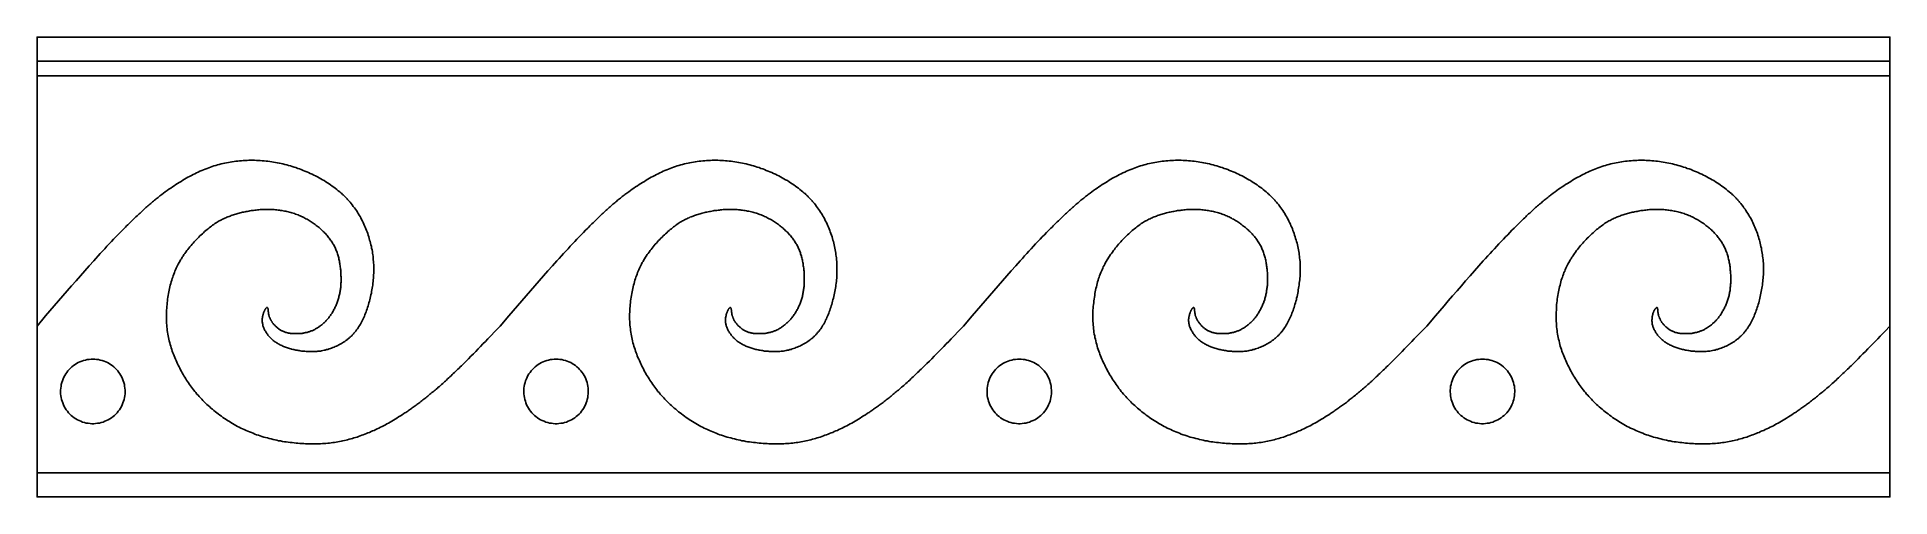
# Model space of a CAD drawing. Extents: x 0 to 279, y 0 to 212.
# Drawn here: x 2.1 to 133.2, y 62.2 to 94.7 of the extents above; entities that cross this region are included whole.
import ezdxf

# ---------------------------------------------------------------- set-up
doc = ezdxf.new("R2010")
doc.units = 0
doc.layers.add('LAYER_1', color=18, linetype='CONTINUOUS')

msp = doc.modelspace()

# ---------------------------------------------------------------- linework, layer by layer
at = {"layer": 'LAYER_1'}
for points in [[(2.05, 94.72), (2.05, 94.72), (2.06, 94.72), (2.07, 94.72), (2.08, 94.72), (2.09, 94.72), (2.11, 94.72), (2.13, 94.72), (2.15, 94.72), (2.17, 94.72), (2.2, 94.72), (2.23, 94.72), (2.27, 94.72), (2.3, 94.72), (2.34, 94.72), (2.38, 94.72), (2.43, 94.72), (2.48, 94.72), (2.53, 94.72), (2.58, 94.72), (2.64, 94.72), (2.7, 94.72), (2.76, 94.72), (2.82, 94.72), (2.89, 94.72), (2.96, 94.72), (3.03, 94.72), (3.11, 94.72), (3.19, 94.72), (3.27, 94.72), (3.35, 94.72), (3.44, 94.72), (3.53, 94.72), (3.71, 94.72), (3.91, 94.72), (4.11, 94.72), (4.33, 94.72), (4.55, 94.72), (4.79, 94.72), (5.04, 94.72), (5.29, 94.72), (5.56, 94.72), (5.84, 94.72), (6.12, 94.72), (6.42, 94.72), (6.72, 94.72), (7.03, 94.72), (7.36, 94.72), (7.69, 94.72), (8.03, 94.72), (8.38, 94.72), (8.74, 94.72), (9.1, 94.72), (9.48, 94.72), (9.86, 94.72), (10.25, 94.72), (10.66, 94.72), (11.07, 94.72), (11.48, 94.72), (11.91, 94.72), (12.34, 94.72), (12.78, 94.72), (13.23, 94.72), (13.69, 94.72), (14.15, 94.72), (14.63, 94.72), (15.1, 94.72), (15.59, 94.72), (16.09, 94.72), (16.59, 94.72), (17.09, 94.72), (17.61, 94.72), (18.13, 94.72), (18.66, 94.72), (19.19, 94.72), (19.74, 94.72), (20.28, 94.72), (20.84, 94.72), (21.4, 94.72), (21.97, 94.72), (22.54, 94.72), (23.12, 94.72), (23.71, 94.72), (24.3, 94.72), (24.89, 94.72), (25.5, 94.72), (26.1, 94.72), (26.72, 94.72), (27.33, 94.72), (27.96, 94.72), (28.59, 94.72), (29.22, 94.72), (29.86, 94.72), (30.5, 94.72), (31.15, 94.72), (31.81, 94.72), (32.46, 94.72), (33.13, 94.72), (33.79, 94.72), (34.47, 94.72), (35.14, 94.72), (35.82, 94.72), (36.5, 94.72), (37.19, 94.72), (37.88, 94.72), (38.58, 94.72), (39.28, 94.72), (39.98, 94.72), (40.69, 94.72), (41.39, 94.72), (42.11, 94.72), (42.82, 94.72), (43.54, 94.72), (44.26, 94.72), (44.99, 94.72), (45.72, 94.72), (46.45, 94.72), (47.91, 94.72), (49.39, 94.72), (50.88, 94.72), (52.37, 94.72), (53.88, 94.72), (55.39, 94.72), (56.9, 94.72), (58.42, 94.72), (59.95, 94.72), (61.48, 94.72), (64.54, 94.72), (67.62, 94.72), (70.69, 94.72), (73.75, 94.72), (75.28, 94.72), (76.81, 94.72), (78.33, 94.72), (79.84, 94.72), (81.35, 94.72), (82.86, 94.72), (84.35, 94.72), (85.84, 94.72), (87.32, 94.72), (88.79, 94.72), (89.52, 94.72), (90.24, 94.72), (90.97, 94.72), (91.69, 94.72), (92.41, 94.72), (93.12, 94.72), (93.84, 94.72), (94.55, 94.72), (95.25, 94.72), (95.95, 94.72), (96.65, 94.72), (97.35, 94.72), (98.04, 94.72), (98.73, 94.72), (99.41, 94.72), (100.09, 94.72), (100.77, 94.72), (101.44, 94.72), (102.1, 94.72), (102.77, 94.72), (103.42, 94.72), (104.08, 94.72), (104.73, 94.72), (105.37, 94.72), (106.01, 94.72), (106.64, 94.72), (107.27, 94.72), (107.9, 94.72), (108.51, 94.72), (109.13, 94.72), (109.74, 94.72), (110.34, 94.72), (110.93, 94.72), (111.53, 94.72), (112.11, 94.72), (112.69, 94.72), (113.26, 94.72), (113.83, 94.72), (114.39, 94.72), (114.95, 94.72), (115.49, 94.72), (116.04, 94.72), (116.57, 94.72), (117.1, 94.72), (117.62, 94.72), (118.14, 94.72), (118.64, 94.72), (119.15, 94.72), (119.64, 94.72), (120.13, 94.72), (120.61, 94.72), (121.08, 94.72), (121.54, 94.72), (122, 94.72), (122.45, 94.72), (122.89, 94.72), (123.32, 94.72), (123.75, 94.72), (124.17, 94.72), (124.58, 94.72), (124.98, 94.72), (125.37, 94.72), (125.75, 94.72), (126.13, 94.72), (126.5, 94.72), (126.85, 94.72), (127.2, 94.72), (127.54, 94.72), (127.88, 94.72), (128.2, 94.72), (128.51, 94.72), (128.82, 94.72), (129.11, 94.72), (129.4, 94.72), (129.67, 94.72), (129.94, 94.72), (130.19, 94.72), (130.44, 94.72), (130.68, 94.72), (130.9, 94.72), (131.12, 94.72), (131.33, 94.72), (131.52, 94.72), (131.71, 94.72), (131.79, 94.72), (131.88, 94.72), (131.96, 94.72), (132.05, 94.72), (132.12, 94.72), (132.2, 94.72), (132.27, 94.72), (132.34, 94.72), (132.41, 94.72), (132.47, 94.72), (132.54, 94.72), (132.59, 94.72), (132.65, 94.72), (132.7, 94.72), (132.75, 94.72), (132.8, 94.72), (132.85, 94.72), (132.89, 94.72), (132.93, 94.72), (132.97, 94.72), (133, 94.72), (133.03, 94.72), (133.06, 94.72), (133.08, 94.72), (133.11, 94.72), (133.13, 94.72), (133.14, 94.72), (133.15, 94.72), (133.17, 94.72), (133.17, 94.72), (133.18, 94.72), (133.18, 94.72)], [(133.18, 62.2), (133.18, 62.2), (133.17, 62.2), (133.17, 62.2), (133.15, 62.2), (133.14, 62.2), (133.13, 62.2), (133.11, 62.2), (133.08, 62.2), (133.06, 62.2), (133.03, 62.2), (133, 62.2), (132.97, 62.2), (132.93, 62.2), (132.89, 62.2), (132.85, 62.2), (132.8, 62.2), (132.75, 62.2), (132.7, 62.2), (132.65, 62.2), (132.59, 62.2), (132.54, 62.2), (132.47, 62.2), (132.41, 62.2), (132.34, 62.2), (132.27, 62.2), (132.2, 62.2), (132.12, 62.2), (132.05, 62.2), (131.96, 62.2), (131.88, 62.2), (131.79, 62.2), (131.71, 62.2), (131.52, 62.2), (131.33, 62.2), (131.12, 62.2), (130.9, 62.2), (130.68, 62.2), (130.44, 62.2), (130.19, 62.2), (129.94, 62.2), (129.67, 62.2), (129.4, 62.2), (129.11, 62.2), (128.82, 62.2), (128.51, 62.2), (128.2, 62.2), (127.88, 62.2), (127.54, 62.2), (127.2, 62.2), (126.85, 62.2), (126.5, 62.2), (126.13, 62.2), (125.75, 62.2), (125.37, 62.2), (124.98, 62.2), (124.58, 62.2), (124.17, 62.2), (123.75, 62.2), (123.32, 62.2), (122.89, 62.2), (122.45, 62.2), (122, 62.2), (121.54, 62.2), (121.08, 62.2), (120.61, 62.2), (120.13, 62.2), (119.64, 62.2), (119.15, 62.2), (118.64, 62.2), (118.14, 62.2), (117.62, 62.2), (117.1, 62.2), (116.57, 62.2), (116.04, 62.2), (115.49, 62.2), (114.95, 62.2), (114.39, 62.2), (113.83, 62.2), (113.26, 62.2), (112.69, 62.2), (112.11, 62.2), (111.53, 62.2), (110.93, 62.2), (110.34, 62.2), (109.74, 62.2), (109.13, 62.2), (108.51, 62.2), (107.9, 62.2), (107.27, 62.2), (106.64, 62.2), (106.01, 62.2), (105.37, 62.2), (104.73, 62.2), (104.08, 62.2), (103.42, 62.2), (102.77, 62.2), (102.1, 62.2), (101.44, 62.2), (100.77, 62.2), (100.09, 62.2), (99.41, 62.2), (98.73, 62.2), (98.04, 62.2), (97.35, 62.2), (96.65, 62.2), (95.95, 62.2), (95.25, 62.2), (94.55, 62.2), (93.84, 62.2), (93.12, 62.2), (92.41, 62.2), (91.69, 62.2), (90.97, 62.2), (90.24, 62.2), (89.52, 62.2), (88.79, 62.2), (87.32, 62.2), (85.84, 62.2), (84.35, 62.2), (82.86, 62.2), (81.35, 62.2), (79.84, 62.2), (78.33, 62.2), (76.81, 62.2), (75.28, 62.2), (73.75, 62.2), (70.69, 62.2), (67.62, 62.2), (64.54, 62.2), (61.48, 62.2), (59.95, 62.2), (58.42, 62.2), (56.9, 62.2), (55.39, 62.2), (53.88, 62.2), (52.37, 62.2), (50.88, 62.2), (49.39, 62.2), (47.91, 62.2), (46.45, 62.2), (45.72, 62.2), (44.99, 62.2), (44.26, 62.2), (43.54, 62.2), (42.82, 62.2), (42.11, 62.2), (41.39, 62.2), (40.69, 62.2), (39.98, 62.2), (39.28, 62.2), (38.58, 62.2), (37.88, 62.2), (37.19, 62.2), (36.5, 62.2), (35.82, 62.2), (35.14, 62.2), (34.47, 62.2), (33.79, 62.2), (33.13, 62.2), (32.46, 62.2), (31.81, 62.2), (31.15, 62.2), (30.5, 62.2), (29.86, 62.2), (29.22, 62.2), (28.59, 62.2), (27.96, 62.2), (27.33, 62.2), (26.72, 62.2), (26.1, 62.2), (25.5, 62.2), (24.89, 62.2), (24.3, 62.2), (23.71, 62.2), (23.12, 62.2), (22.54, 62.2), (21.97, 62.2), (21.4, 62.2), (20.84, 62.2), (20.28, 62.2), (19.74, 62.2), (19.19, 62.2), (18.66, 62.2), (18.13, 62.2), (17.61, 62.2), (17.09, 62.2), (16.59, 62.2), (16.09, 62.2), (15.59, 62.2), (15.1, 62.2), (14.63, 62.2), (14.15, 62.2), (13.69, 62.2), (13.23, 62.2), (12.78, 62.2), (12.34, 62.2), (11.91, 62.2), (11.48, 62.2), (11.07, 62.2), (10.66, 62.2), (10.25, 62.2), (9.86, 62.2), (9.48, 62.2), (9.1, 62.2), (8.74, 62.2), (8.38, 62.2), (8.03, 62.2), (7.69, 62.2), (7.36, 62.2), (7.03, 62.2), (6.72, 62.2), (6.42, 62.2), (6.12, 62.2), (5.84, 62.2), (5.56, 62.2), (5.29, 62.2), (5.04, 62.2), (4.79, 62.2), (4.55, 62.2), (4.33, 62.2), (4.11, 62.2), (3.91, 62.2), (3.71, 62.2), (3.53, 62.2), (3.44, 62.2), (3.35, 62.2), (3.27, 62.2), (3.19, 62.2), (3.11, 62.2), (3.03, 62.2), (2.96, 62.2), (2.89, 62.2), (2.82, 62.2), (2.76, 62.2), (2.7, 62.2), (2.64, 62.2), (2.58, 62.2), (2.53, 62.2), (2.48, 62.2), (2.43, 62.2), (2.38, 62.2), (2.34, 62.2), (2.3, 62.2), (2.27, 62.2), (2.23, 62.2), (2.2, 62.2), (2.17, 62.2), (2.15, 62.2), (2.13, 62.2), (2.11, 62.2), (2.09, 62.2), (2.08, 62.2), (2.07, 62.2), (2.06, 62.2), (2.05, 62.2), (2.05, 62.2), (2.05, 62.2), (2.05, 62.21), (2.05, 62.21), (2.05, 62.22), (2.05, 62.23), (2.05, 62.25), (2.05, 62.26), (2.05, 62.28), (2.05, 62.3), (2.05, 62.32), (2.05, 62.35), (2.05, 62.37), (2.05, 62.4), (2.05, 62.43), (2.05, 62.47), (2.05, 62.5), (2.05, 62.54), (2.05, 62.58), (2.05, 62.62), (2.05, 62.66), (2.05, 62.71), (2.05, 62.75), (2.05, 62.8), (2.05, 62.85), (2.05, 62.9), (2.05, 62.96), (2.05, 63.01), (2.05, 63.07), (2.05, 63.13), (2.05, 63.19), (2.05, 63.25), (2.05, 63.32), (2.05, 63.38), (2.05, 63.45), (2.05, 63.52), (2.05, 63.59), (2.05, 63.66), (2.05, 63.73), (2.05, 63.81), (2.05, 63.88), (2.05, 63.96), (2.05, 64.04), (2.05, 64.12), (2.05, 64.2), (2.05, 64.28), (2.05, 64.36), (2.05, 64.45), (2.05, 64.53), (2.05, 64.62), (2.05, 64.71), (2.05, 64.79), (2.05, 64.88), (2.05, 64.97), (2.05, 65.07), (2.05, 65.16), (2.05, 65.25), (2.05, 65.35), (2.05, 65.44), (2.05, 65.54), (2.05, 65.63), (2.05, 65.73), (2.05, 65.83), (2.05, 65.93), (2.05, 66.03), (2.05, 66.23), (2.05, 66.43), (2.05, 66.63), (2.05, 66.84), (2.05, 67.05), (2.05, 67.26), (2.05, 67.47), (2.05, 67.68), (2.05, 68.1), (2.05, 68.53), (2.05, 68.95), (2.05, 69.16), (2.05, 69.37), (2.05, 69.58), (2.05, 69.79), (2.05, 69.99), (2.05, 70.2), (2.05, 70.4), (2.05, 70.6), (2.05, 70.69), (2.05, 70.79), (2.05, 70.89), (2.05, 70.98), (2.05, 71.08), (2.05, 71.17), (2.05, 71.27), (2.05, 71.36), (2.05, 71.45), (2.05, 71.54), (2.05, 71.63), (2.05, 71.72), (2.05, 71.81), (2.05, 71.9), (2.05, 71.99), (2.05, 72.07), (2.05, 72.15), (2.05, 72.24), (2.05, 72.32), (2.05, 72.4), (2.05, 72.48), (2.05, 72.56), (2.05, 72.63), (2.05, 72.71), (2.05, 72.78), (2.05, 72.85), (2.05, 72.92), (2.05, 72.99), (2.05, 73.06), (2.05, 73.13), (2.05, 73.19), (2.05, 73.26), (2.05, 73.32), (2.05, 73.38), (2.05, 73.44), (2.05, 73.49), (2.05, 73.55), (2.05, 73.6), (2.05, 73.65), (2.05, 73.7), (2.05, 73.75), (2.05, 73.8), (2.05, 73.84), (2.05, 73.88), (2.05, 73.93), (2.05, 73.96), (2.05, 74), (2.05, 74.03), (2.05, 74.07), (2.05, 74.1), (2.05, 74.13), (2.05, 74.15), (2.05, 74.17), (2.05, 74.2), (2.05, 74.22), (2.05, 74.23), (2.05, 74.25), (2.05, 74.26), (2.05, 74.27), (2.05, 74.28), (2.05, 74.28), (2.05, 74.29), (2.05, 74.29), (2.05, 74.29), (2.05, 74.29), (2.05, 74.3), (2.05, 74.3), (2.05, 74.31), (2.05, 74.31), (2.05, 74.32), (2.05, 74.33), (2.05, 74.34), (2.05, 74.35), (2.05, 74.36), (2.05, 74.38), (2.05, 74.39), (2.05, 74.41), (2.05, 74.42), (2.05, 74.44), (2.05, 74.46), (2.05, 74.48), (2.05, 74.5), (2.05, 74.52), (2.05, 74.54), (2.05, 74.56), (2.05, 74.58), (2.05, 74.61), (2.05, 74.63), (2.05, 74.66), (2.05, 74.69), (2.05, 74.71), (2.05, 74.74), (2.05, 74.77), (2.05, 74.8), (2.05, 74.83), (2.05, 74.87), (2.05, 74.9), (2.05, 74.93), (2.05, 74.97), (2.05, 75), (2.05, 75.04), (2.05, 75.08), (2.05, 75.11), (2.05, 75.15), (2.05, 75.19), (2.05, 75.23), (2.05, 75.27), (2.05, 75.31), (2.05, 75.36), (2.05, 75.4), (2.05, 75.44), (2.05, 75.49), (2.05, 75.53), (2.05, 75.58), (2.05, 75.63), (2.05, 75.68), (2.05, 75.72), (2.05, 75.77), (2.05, 75.82), (2.05, 75.87), (2.05, 75.92), (2.05, 75.98), (2.05, 76.03), (2.05, 76.08), (2.05, 76.14), (2.05, 76.19), (2.05, 76.25), (2.05, 76.36), (2.05, 76.47), (2.05, 76.59), (2.05, 76.71), (2.05, 76.83), (2.05, 76.96), (2.05, 77.09), (2.05, 77.21), (2.05, 77.35), (2.05, 77.48), (2.05, 77.62), (2.05, 77.75), (2.05, 77.89), (2.05, 78.04), (2.05, 78.18), (2.05, 78.32), (2.05, 78.47), (2.05, 78.62), (2.05, 78.77), (2.05, 78.92), (2.05, 79.08), (2.05, 79.23), (2.05, 79.39), (2.05, 79.55), (2.05, 79.71), (2.05, 79.87), (2.05, 80.03), (2.05, 80.2), (2.05, 80.36), (2.05, 80.53), (2.05, 80.7), (2.05, 80.87), (2.05, 81.04), (2.05, 81.21), (2.05, 81.38), (2.05, 81.55), (2.05, 81.72), (2.05, 81.9), (2.05, 82.07), (2.05, 82.25), (2.05, 82.6), (2.05, 82.95), (2.05, 83.31), (2.05, 83.67), (2.05, 84.03), (2.05, 84.74), (2.05, 85.1), (2.05, 85.46), (2.05, 85.82), (2.05, 86.18), (2.05, 86.53), (2.05, 86.88), (2.05, 87.06), (2.05, 87.23), (2.05, 87.4), (2.05, 87.58), (2.05, 87.75), (2.05, 87.92), (2.05, 88.09), (2.05, 88.26), (2.05, 88.43), (2.05, 88.59), (2.05, 88.76), (2.05, 88.92), (2.05, 89.09), (2.05, 89.25), (2.05, 89.41), (2.05, 89.57), (2.05, 89.72), (2.05, 89.88), (2.05, 90.04), (2.05, 90.19), (2.05, 90.34), (2.05, 90.49), (2.05, 90.64), (2.05, 90.78), (2.05, 90.93), (2.05, 91.07), (2.05, 91.21), (2.05, 91.35), (2.05, 91.49), (2.05, 91.62), (2.05, 91.75), (2.05, 91.88), (2.05, 92.01), (2.05, 92.14), (2.05, 92.26), (2.05, 92.38), (2.05, 92.5), (2.05, 92.61), (2.05, 92.73), (2.05, 92.78), (2.05, 92.84), (2.05, 92.89), (2.05, 92.95), (2.05, 93), (2.05, 93.05), (2.05, 93.1), (2.05, 93.15), (2.05, 93.2), (2.05, 93.25), (2.05, 93.3), (2.05, 93.35), (2.05, 93.4), (2.05, 93.45), (2.05, 93.49), (2.05, 93.54), (2.05, 93.58), (2.05, 93.63), (2.05, 93.67), (2.05, 93.71), (2.05, 93.75), (2.05, 93.79), (2.05, 93.83), (2.05, 93.87), (2.05, 93.91), (2.05, 93.95), (2.05, 93.98), (2.05, 94.02), (2.05, 94.06), (2.05, 94.09), (2.05, 94.12), (2.05, 94.16), (2.05, 94.19), (2.05, 94.22), (2.05, 94.25), (2.05, 94.28), (2.05, 94.31), (2.05, 94.33), (2.05, 94.36), (2.05, 94.39), (2.05, 94.41), (2.05, 94.44), (2.05, 94.46), (2.05, 94.48), (2.05, 94.5), (2.05, 94.52), (2.05, 94.54), (2.05, 94.56), (2.05, 94.58), (2.05, 94.59), (2.05, 94.61), (2.05, 94.62), (2.05, 94.64), (2.05, 94.65), (2.05, 94.66), (2.05, 94.67), (2.05, 94.68), (2.05, 94.69), (2.05, 94.7), (2.05, 94.71), (2.05, 94.71), (2.05, 94.72), (2.05, 94.72), (2.05, 94.72), (2.05, 94.72), (2.05, 94.72)], [(133.18, 94.72), (133.18, 94.72), (133.18, 94.72), (133.18, 94.72), (133.18, 94.72), (133.18, 94.71), (133.18, 94.71), (133.18, 94.7), (133.18, 94.69), (133.18, 94.68), (133.18, 94.67), (133.18, 94.66), (133.18, 94.65), (133.18, 94.64), (133.18, 94.62), (133.18, 94.61), (133.18, 94.59), (133.18, 94.58), (133.18, 94.56), (133.18, 94.54), (133.18, 94.52), (133.18, 94.5), (133.18, 94.48), (133.18, 94.46), (133.18, 94.44), (133.18, 94.41), (133.18, 94.39), (133.18, 94.36), (133.18, 94.33), (133.18, 94.31), (133.18, 94.28), (133.18, 94.25), (133.18, 94.22), (133.18, 94.19), (133.18, 94.16), (133.18, 94.12), (133.18, 94.09), (133.18, 94.06), (133.18, 94.02), (133.18, 93.98), (133.18, 93.95), (133.18, 93.91), (133.18, 93.87), (133.18, 93.83), (133.18, 93.79), (133.18, 93.75), (133.18, 93.71), (133.18, 93.67), (133.18, 93.63), (133.18, 93.58), (133.18, 93.54), (133.18, 93.49), (133.18, 93.45), (133.18, 93.4), (133.18, 93.35), (133.18, 93.3), (133.18, 93.25), (133.18, 93.2), (133.18, 93.15), (133.18, 93.1), (133.18, 93.05), (133.18, 93), (133.18, 92.95), (133.18, 92.89), (133.18, 92.84), (133.18, 92.78), (133.18, 92.73), (133.18, 92.61), (133.18, 92.5), (133.18, 92.38), (133.18, 92.26), (133.18, 92.14), (133.18, 92.01), (133.18, 91.88), (133.18, 91.75), (133.18, 91.62), (133.18, 91.49), (133.18, 91.35), (133.18, 91.21), (133.18, 91.07), (133.18, 90.93), (133.18, 90.78), (133.18, 90.64), (133.18, 90.49), (133.18, 90.34), (133.18, 90.19), (133.18, 90.04), (133.18, 89.88), (133.18, 89.72), (133.18, 89.57), (133.18, 89.41), (133.18, 89.25), (133.18, 89.09), (133.18, 88.92), (133.18, 88.76), (133.18, 88.59), (133.18, 88.43), (133.18, 88.26), (133.18, 88.09), (133.18, 87.92), (133.18, 87.75), (133.18, 87.58), (133.18, 87.4), (133.18, 87.23), (133.18, 87.06), (133.18, 86.88), (133.18, 86.53), (133.18, 86.18), (133.18, 85.82), (133.18, 85.46), (133.18, 85.1), (133.18, 84.74), (133.18, 84.03), (133.18, 83.67), (133.18, 83.31), (133.18, 82.95), (133.18, 82.6), (133.18, 82.25), (133.18, 82.07), (133.18, 81.9), (133.18, 81.72), (133.18, 81.55), (133.18, 81.38), (133.18, 81.21), (133.18, 81.04), (133.18, 80.87), (133.18, 80.7), (133.18, 80.53), (133.18, 80.36), (133.18, 80.2), (133.18, 80.03), (133.18, 79.87), (133.18, 79.71), (133.18, 79.55), (133.18, 79.39), (133.18, 79.23), (133.18, 79.08), (133.18, 78.92), (133.18, 78.77), (133.18, 78.62), (133.18, 78.47), (133.18, 78.32), (133.18, 78.18), (133.18, 78.04), (133.18, 77.89), (133.18, 77.75), (133.18, 77.62), (133.18, 77.48), (133.18, 77.35), (133.18, 77.21), (133.18, 77.09), (133.18, 76.96), (133.18, 76.83), (133.18, 76.71), (133.18, 76.59), (133.18, 76.47), (133.18, 76.36), (133.18, 76.25), (133.18, 76.19), (133.18, 76.14), (133.18, 76.08), (133.18, 76.03), (133.18, 75.98), (133.18, 75.92), (133.18, 75.87), (133.18, 75.82), (133.18, 75.77), (133.18, 75.72), (133.18, 75.68), (133.18, 75.63), (133.18, 75.58), (133.18, 75.53), (133.18, 75.49), (133.18, 75.44), (133.18, 75.4), (133.18, 75.36), (133.18, 75.31), (133.18, 75.27), (133.18, 75.23), (133.18, 75.19), (133.18, 75.15), (133.18, 75.11), (133.18, 75.08), (133.18, 75.04), (133.18, 75), (133.18, 74.97), (133.18, 74.93), (133.18, 74.9), (133.18, 74.87), (133.18, 74.83), (133.18, 74.8), (133.18, 74.77), (133.18, 74.74), (133.18, 74.71), (133.18, 74.69), (133.18, 74.66), (133.18, 74.63), (133.18, 74.61), (133.18, 74.58), (133.18, 74.56), (133.18, 74.54), (133.18, 74.52), (133.18, 74.5), (133.18, 74.48), (133.18, 74.46), (133.18, 74.44), (133.18, 74.42), (133.18, 74.41), (133.18, 74.39), (133.18, 74.38), (133.18, 74.36), (133.18, 74.35), (133.18, 74.34), (133.18, 74.33), (133.18, 74.32), (133.18, 74.31), (133.18, 74.31), (133.18, 74.3), (133.18, 74.3), (133.18, 74.29), (133.18, 74.29), (133.18, 74.29), (133.18, 74.29), (133.18, 74.29), (133.18, 74.29), (133.18, 74.28), (133.18, 74.28), (133.18, 74.27), (133.18, 74.26), (133.18, 74.25), (133.18, 74.23), (133.18, 74.22), (133.18, 74.2), (133.18, 74.17), (133.18, 74.15), (133.18, 74.13), (133.18, 74.1), (133.18, 74.07), (133.18, 74.03), (133.18, 74), (133.18, 73.96), (133.18, 73.93), (133.18, 73.88), (133.18, 73.84), (133.18, 73.8), (133.18, 73.75), (133.18, 73.7), (133.18, 73.65), (133.18, 73.6), (133.18, 73.55), (133.18, 73.49), (133.18, 73.44), (133.18, 73.38), (133.18, 73.32), (133.18, 73.26), (133.18, 73.19), (133.18, 73.13), (133.18, 73.06), (133.18, 72.99), (133.18, 72.92), (133.18, 72.85), (133.18, 72.78), (133.18, 72.71), (133.18, 72.63), (133.18, 72.56), (133.18, 72.48), (133.18, 72.4), (133.18, 72.32), (133.18, 72.24), (133.18, 72.15), (133.18, 72.07), (133.18, 71.99), (133.18, 71.9), (133.18, 71.81), (133.18, 71.72), (133.18, 71.63), (133.18, 71.54), (133.18, 71.45), (133.18, 71.36), (133.18, 71.27), (133.18, 71.17), (133.18, 71.08), (133.18, 70.98), (133.18, 70.89), (133.18, 70.79), (133.18, 70.69), (133.18, 70.6), (133.18, 70.4), (133.18, 70.2), (133.18, 69.99), (133.18, 69.79), (133.18, 69.58), (133.18, 69.37), (133.18, 69.16), (133.18, 68.95), (133.18, 68.53), (133.18, 68.1), (133.18, 67.68), (133.18, 67.47), (133.18, 67.26), (133.18, 67.05), (133.18, 66.84), (133.18, 66.63), (133.18, 66.43), (133.18, 66.23), (133.18, 66.03), (133.18, 65.93), (133.18, 65.83), (133.18, 65.73), (133.18, 65.63), (133.18, 65.54), (133.18, 65.44), (133.18, 65.35), (133.18, 65.25), (133.18, 65.16), (133.18, 65.07), (133.18, 64.97), (133.18, 64.88), (133.18, 64.79), (133.18, 64.71), (133.18, 64.62), (133.18, 64.53), (133.18, 64.45), (133.18, 64.36), (133.18, 64.28), (133.18, 64.2), (133.18, 64.12), (133.18, 64.04), (133.18, 63.96), (133.18, 63.88), (133.18, 63.81), (133.18, 63.73), (133.18, 63.66), (133.18, 63.59), (133.18, 63.52), (133.18, 63.45), (133.18, 63.38), (133.18, 63.32), (133.18, 63.25), (133.18, 63.19), (133.18, 63.13), (133.18, 63.07), (133.18, 63.01), (133.18, 62.96), (133.18, 62.9), (133.18, 62.85), (133.18, 62.8), (133.18, 62.75), (133.18, 62.71), (133.18, 62.66), (133.18, 62.62), (133.18, 62.58), (133.18, 62.54), (133.18, 62.5), (133.18, 62.47), (133.18, 62.43), (133.18, 62.4), (133.18, 62.37), (133.18, 62.35), (133.18, 62.32), (133.18, 62.3), (133.18, 62.28), (133.18, 62.26), (133.18, 62.25), (133.18, 62.23), (133.18, 62.22), (133.18, 62.21), (133.18, 62.21), (133.18, 62.2), (133.18, 62.2)], [(133.18, 93.02), (133.18, 93.02), (133.17, 93.02), (133.17, 93.02), (133.15, 93.02), (133.14, 93.02), (133.13, 93.02), (133.11, 93.02), (133.08, 93.02), (133.06, 93.02), (133.03, 93.02), (133, 93.02), (132.97, 93.02), (132.93, 93.02), (132.89, 93.02), (132.85, 93.02), (132.8, 93.02), (132.75, 93.02), (132.7, 93.02), (132.65, 93.02), (132.59, 93.02), (132.54, 93.02), (132.47, 93.02), (132.41, 93.02), (132.34, 93.02), (132.27, 93.02), (132.2, 93.02), (132.12, 93.02), (132.05, 93.02), (131.96, 93.02), (131.88, 93.02), (131.79, 93.02), (131.71, 93.02), (131.52, 93.02), (131.33, 93.02), (131.12, 93.02), (130.9, 93.02), (130.68, 93.02), (130.44, 93.02), (130.19, 93.02), (129.94, 93.02), (129.67, 93.02), (129.4, 93.02), (129.11, 93.02), (128.82, 93.02), (128.51, 93.02), (128.2, 93.02), (127.88, 93.02), (127.54, 93.02), (127.2, 93.02), (126.85, 93.02), (126.5, 93.02), (126.13, 93.02), (125.75, 93.02), (125.37, 93.02), (124.98, 93.02), (124.58, 93.02), (124.17, 93.02), (123.75, 93.02), (123.32, 93.02), (122.89, 93.02), (122.45, 93.02), (122, 93.02), (121.54, 93.02), (121.08, 93.02), (120.61, 93.02), (120.13, 93.02), (119.64, 93.02), (119.15, 93.02), (118.64, 93.02), (118.14, 93.02), (117.62, 93.02), (117.1, 93.02), (116.57, 93.02), (116.04, 93.02), (115.49, 93.02), (114.95, 93.02), (114.39, 93.02), (113.83, 93.02), (113.26, 93.02), (112.69, 93.02), (112.11, 93.02), (111.53, 93.02), (110.93, 93.02), (110.34, 93.02), (109.74, 93.02), (109.13, 93.02), (108.51, 93.02), (107.9, 93.02), (107.27, 93.02), (106.64, 93.02), (106.01, 93.02), (105.37, 93.02), (104.73, 93.02), (104.08, 93.02), (103.42, 93.02), (102.77, 93.02), (102.1, 93.02), (101.44, 93.02), (100.77, 93.02), (100.09, 93.02), (99.41, 93.02), (98.73, 93.02), (98.04, 93.02), (97.35, 93.02), (96.65, 93.02), (95.95, 93.02), (95.25, 93.02), (94.55, 93.02), (93.84, 93.02), (93.12, 93.02), (92.41, 93.02), (91.69, 93.02), (90.97, 93.02), (90.24, 93.02), (89.52, 93.02), (88.79, 93.02), (87.32, 93.02), (85.84, 93.02), (84.35, 93.02), (82.86, 93.02), (81.35, 93.02), (79.84, 93.02), (78.33, 93.02), (76.81, 93.02), (75.28, 93.02), (73.75, 93.02), (70.69, 93.02), (67.62, 93.02), (64.54, 93.02), (61.48, 93.02), (59.95, 93.02), (58.42, 93.02), (56.9, 93.02), (55.39, 93.02), (53.88, 93.02), (52.37, 93.02), (50.88, 93.02), (49.39, 93.02), (47.91, 93.02), (46.45, 93.02), (45.72, 93.02), (44.99, 93.02), (44.26, 93.02), (43.54, 93.02), (42.82, 93.02), (42.11, 93.02), (41.39, 93.02), (40.69, 93.02), (39.98, 93.02), (39.28, 93.02), (38.58, 93.02), (37.88, 93.02), (37.19, 93.02), (36.5, 93.02), (35.82, 93.02), (35.14, 93.02), (34.47, 93.02), (33.79, 93.02), (33.13, 93.02), (32.46, 93.02), (31.81, 93.02), (31.15, 93.02), (30.5, 93.02), (29.86, 93.02), (29.22, 93.02), (28.59, 93.02), (27.96, 93.02), (27.33, 93.02), (26.72, 93.02), (26.1, 93.02), (25.5, 93.02), (24.89, 93.02), (24.3, 93.02), (23.71, 93.02), (23.12, 93.02), (22.54, 93.02), (21.97, 93.02), (21.4, 93.02), (20.84, 93.02), (20.28, 93.02), (19.74, 93.02), (19.19, 93.02), (18.66, 93.02), (18.13, 93.02), (17.61, 93.02), (17.09, 93.02), (16.59, 93.02), (16.09, 93.02), (15.59, 93.02), (15.1, 93.02), (14.63, 93.02), (14.15, 93.02), (13.69, 93.02), (13.23, 93.02), (12.78, 93.02), (12.34, 93.02), (11.91, 93.02), (11.48, 93.02), (11.07, 93.02), (10.66, 93.02), (10.25, 93.02), (9.86, 93.02), (9.48, 93.02), (9.1, 93.02), (8.74, 93.02), (8.38, 93.02), (8.03, 93.02), (7.69, 93.02), (7.36, 93.02), (7.03, 93.02), (6.72, 93.02), (6.42, 93.02), (6.12, 93.02), (5.84, 93.02), (5.56, 93.02), (5.29, 93.02), (5.04, 93.02), (4.79, 93.02), (4.55, 93.02), (4.33, 93.02), (4.11, 93.02), (3.91, 93.02), (3.71, 93.02), (3.53, 93.02), (3.44, 93.02), (3.35, 93.02), (3.27, 93.02), (3.19, 93.02), (3.11, 93.02), (3.03, 93.02), (2.96, 93.02), (2.89, 93.02), (2.82, 93.02), (2.76, 93.02), (2.7, 93.02), (2.64, 93.02), (2.58, 93.02), (2.53, 93.02), (2.48, 93.02), (2.43, 93.02), (2.38, 93.02), (2.34, 93.02), (2.3, 93.02), (2.27, 93.02), (2.23, 93.02), (2.2, 93.02), (2.17, 93.02), (2.15, 93.02), (2.13, 93.02), (2.11, 93.02), (2.09, 93.02), (2.08, 93.02), (2.07, 93.02), (2.06, 93.02), (2.05, 93.02), (2.05, 93.02)], [(2.05, 91.98), (133.18, 91.98)], [(2.05, 74.29), (2.66, 75), (3.27, 75.72), (3.58, 76.07), (3.88, 76.43), (4.19, 76.78), (4.5, 77.14), (4.81, 77.49), (5.12, 77.85), (5.43, 78.2), (5.75, 78.55), (6.06, 78.9), (6.22, 79.07), (6.38, 79.25), (6.53, 79.42), (6.69, 79.59), (6.85, 79.76), (7, 79.93), (7.16, 80.1), (7.32, 80.26), (7.47, 80.43), (7.63, 80.59), (7.78, 80.75), (7.94, 80.91), (8.09, 81.06), (8.24, 81.22), (8.32, 81.29), (8.39, 81.37), (8.47, 81.44), (8.54, 81.52), (8.62, 81.59), (8.69, 81.66), (8.76, 81.74), (8.84, 81.81), (8.91, 81.88), (8.98, 81.95), (9.05, 82.02), (9.13, 82.08), (9.2, 82.15), (9.27, 82.22), (9.34, 82.28), (9.41, 82.35), (9.48, 82.41), (9.55, 82.48), (9.62, 82.54), (9.69, 82.6), (9.76, 82.66), (9.83, 82.72), (9.89, 82.78), (9.96, 82.84), (10.03, 82.9), (10.1, 82.95), (10.16, 83.01), (10.23, 83.07), (10.3, 83.12), (10.36, 83.18), (10.43, 83.23), (10.49, 83.28), (10.56, 83.33), (10.62, 83.39), (10.69, 83.44), (10.75, 83.49), (10.82, 83.54), (10.88, 83.59), (11.01, 83.68), (11.13, 83.78), (11.26, 83.87), (11.38, 83.96), (11.51, 84.04), (11.63, 84.13), (11.76, 84.21), (11.88, 84.29), (12, 84.37), (12.12, 84.45), (12.25, 84.52), (12.37, 84.6), (12.49, 84.67), (12.61, 84.74), (12.73, 84.81), (12.85, 84.87), (12.98, 84.94), (13.1, 85), (13.22, 85.06), (13.34, 85.12), (13.46, 85.18), (13.58, 85.23), (13.71, 85.29), (13.83, 85.34), (13.95, 85.39), (14.08, 85.43), (14.2, 85.48), (14.32, 85.53), (14.45, 85.57), (14.57, 85.61), (14.7, 85.65), (14.82, 85.68), (14.95, 85.72), (15.08, 85.75), (15.21, 85.78), (15.33, 85.81), (15.46, 85.84), (15.59, 85.86), (15.72, 85.88), (15.85, 85.91), (15.99, 85.92), (16.12, 85.94), (16.25, 85.96), (16.38, 85.97), (16.51, 85.98), (16.65, 85.99), (16.78, 86), (16.91, 86), (17.05, 86.01), (17.18, 86.01), (17.32, 86.01), (17.45, 86.01), (17.58, 86), (17.72, 86), (17.85, 85.99), (17.99, 85.98), (18.12, 85.97), (18.26, 85.95), (18.39, 85.94), (18.52, 85.92), (18.66, 85.9), (18.79, 85.88), (18.92, 85.86), (19.06, 85.83), (19.19, 85.81), (19.32, 85.78), (19.45, 85.75), (19.58, 85.72), (19.72, 85.68), (19.85, 85.65), (19.98, 85.61), (20.11, 85.57), (20.24, 85.53), (20.37, 85.49), (20.5, 85.44), (20.63, 85.4), (20.75, 85.35), (20.88, 85.3), (21.01, 85.25), (21.14, 85.19), (21.26, 85.14), (21.39, 85.08), (21.51, 85.02), (21.64, 84.96), (21.76, 84.9), (21.89, 84.84), (22.01, 84.77), (22.13, 84.7), (22.25, 84.64), (22.37, 84.57), (22.48, 84.49), (22.6, 84.42), (22.72, 84.35), (22.83, 84.27), (22.94, 84.19), (23.05, 84.11), (23.16, 84.03), (23.26, 83.95), (23.37, 83.86), (23.47, 83.78), (23.57, 83.69), (23.62, 83.65), (23.66, 83.6), (23.71, 83.56), (23.76, 83.52), (23.81, 83.47), (23.85, 83.42), (23.9, 83.38), (23.94, 83.33), (23.99, 83.29), (24.03, 83.24), (24.07, 83.19), (24.12, 83.14), (24.16, 83.1), (24.2, 83.05), (24.28, 82.95), (24.36, 82.85), (24.43, 82.75), (24.51, 82.65), (24.58, 82.55), (24.65, 82.45), (24.72, 82.35), (24.78, 82.24), (24.85, 82.14), (24.91, 82.03), (24.97, 81.93), (25.02, 81.82), (25.08, 81.71), (25.13, 81.6), (25.18, 81.49), (25.23, 81.38), (25.28, 81.27), (25.32, 81.16), (25.37, 81.05), (25.41, 80.94), (25.45, 80.83), (25.49, 80.71), (25.53, 80.6), (25.56, 80.49), (25.59, 80.37), (25.63, 80.26), (25.66, 80.14), (25.68, 80.03), (25.71, 79.91), (25.73, 79.8), (25.76, 79.68), (25.78, 79.57), (25.8, 79.45), (25.81, 79.33), (25.83, 79.22), (25.84, 79.1), (25.85, 78.98), (25.86, 78.86), (25.87, 78.74), (25.88, 78.63), (25.88, 78.51), (25.88, 78.39), (25.88, 78.27), (25.88, 78.15), (25.88, 78.03), (25.87, 77.91), (25.87, 77.79), (25.86, 77.67), (25.85, 77.55), (25.84, 77.43), (25.82, 77.31), (25.81, 77.19), (25.79, 77.08), (25.77, 76.96), (25.75, 76.84), (25.73, 76.72), (25.71, 76.61), (25.68, 76.49), (25.66, 76.38), (25.63, 76.26), (25.6, 76.15), (25.57, 76.04), (25.54, 75.93), (25.51, 75.82), (25.48, 75.71), (25.44, 75.6), (25.41, 75.5), (25.37, 75.39), (25.34, 75.29), (25.3, 75.19), (25.26, 75.09), (25.22, 74.99), (25.17, 74.89), (25.13, 74.8), (25.08, 74.7), (25.04, 74.61), (24.99, 74.52), (24.94, 74.43), (24.89, 74.34), (24.83, 74.26), (24.78, 74.17), (24.72, 74.09), (24.67, 74.01), (24.61, 73.93), (24.58, 73.89), (24.54, 73.86), (24.51, 73.82), (24.48, 73.78), (24.45, 73.74), (24.42, 73.71), (24.38, 73.67), (24.35, 73.64), (24.32, 73.6), (24.28, 73.57), (24.25, 73.54), (24.21, 73.5), (24.17, 73.47), (24.14, 73.44), (24.1, 73.41), (24.06, 73.38), (24.03, 73.35), (23.99, 73.32), (23.91, 73.26), (23.83, 73.2), (23.75, 73.15), (23.67, 73.1), (23.59, 73.05), (23.5, 73), (23.42, 72.95), (23.33, 72.91), (23.25, 72.87), (23.16, 72.83), (23.07, 72.79), (22.98, 72.76), (22.89, 72.73), (22.81, 72.7), (22.72, 72.67), (22.63, 72.64), (22.54, 72.62), (22.45, 72.59), (22.36, 72.57), (22.27, 72.55), (22.19, 72.54), (22.1, 72.52), (22.01, 72.51), (21.93, 72.5), (21.84, 72.49), (21.75, 72.49), (21.67, 72.48), (21.58, 72.48), (21.5, 72.48), (21.42, 72.48), (21.33, 72.48), (21.25, 72.48), (21.17, 72.48), (21.09, 72.49), (21, 72.5), (20.92, 72.5), (20.84, 72.51), (20.76, 72.52), (20.68, 72.53), (20.61, 72.55), (20.53, 72.56), (20.45, 72.57), (20.37, 72.59), (20.3, 72.61), (20.22, 72.62), (20.15, 72.64), (20.07, 72.66), (20, 72.68), (19.92, 72.7), (19.85, 72.72), (19.78, 72.74), (19.71, 72.77), (19.64, 72.79), (19.57, 72.82), (19.5, 72.84), (19.44, 72.87), (19.37, 72.9), (19.31, 72.93), (19.24, 72.96), (19.18, 73), (19.12, 73.03), (19.06, 73.07), (19, 73.1), (18.94, 73.14), (18.88, 73.18), (18.83, 73.22), (18.77, 73.27), (18.72, 73.31), (18.67, 73.36), (18.62, 73.4), (18.57, 73.45), (18.53, 73.5), (18.48, 73.55), (18.44, 73.6), (18.39, 73.65), (18.35, 73.71), (18.32, 73.76), (18.28, 73.81), (18.25, 73.87), (18.21, 73.92), (18.18, 73.98), (18.15, 74.03), (18.13, 74.09), (18.1, 74.14), (18.08, 74.2), (18.06, 74.25), (18.04, 74.31), (18.03, 74.36), (18.02, 74.42), (18.01, 74.47), (18, 74.52), (17.99, 74.58), (17.99, 74.63), (17.99, 74.68), (17.99, 74.73), (17.99, 74.78), (17.99, 74.83), (18, 74.88), (18.01, 74.93), (18.01, 74.97), (18.02, 75.02), (18.03, 75.06), (18.05, 75.1), (18.06, 75.14), (18.07, 75.18), (18.08, 75.22), (18.1, 75.26), (18.11, 75.29), (18.12, 75.32), (18.14, 75.35), (18.15, 75.38), (18.17, 75.41), (18.18, 75.44), (18.19, 75.46), (18.21, 75.48), (18.22, 75.5), (18.23, 75.51), (18.24, 75.53), (18.25, 75.54), (18.26, 75.55), (18.27, 75.56), (18.28, 75.57), (18.29, 75.58), (18.3, 75.59), (18.31, 75.59), (18.32, 75.59), (18.33, 75.59), (18.34, 75.59), (18.34, 75.59), (18.35, 75.59), (18.36, 75.58), (18.36, 75.58), (18.37, 75.57), (18.37, 75.57), (18.38, 75.56), (18.38, 75.55), (18.39, 75.54), (18.39, 75.53), (18.39, 75.52), (18.4, 75.51), (18.4, 75.5), (18.4, 75.48), (18.4, 75.47), (18.4, 75.45), (18.4, 75.44), (18.41, 75.42), (18.41, 75.39), (18.41, 75.35), (18.41, 75.32), (18.42, 75.27), (18.42, 75.23), (18.43, 75.19), (18.43, 75.16), (18.44, 75.14), (18.45, 75.09), (18.46, 75.07), (18.46, 75.04), (18.47, 75.02), (18.48, 74.99), (18.48, 74.97), (18.49, 74.94), (18.5, 74.92), (18.51, 74.89), (18.52, 74.86), (18.54, 74.83), (18.55, 74.81), (18.56, 74.78), (18.58, 74.75), (18.59, 74.72), (18.61, 74.69), (18.62, 74.66), (18.64, 74.64), (18.66, 74.61), (18.68, 74.58), (18.7, 74.55), (18.72, 74.52), (18.74, 74.49), (18.77, 74.46), (18.79, 74.43), (18.82, 74.4), (18.84, 74.37), (18.87, 74.34), (18.9, 74.31), (18.93, 74.28), (18.96, 74.25), (18.99, 74.23), (19.02, 74.2), (19.05, 74.17), (19.08, 74.15), (19.11, 74.12), (19.15, 74.09), (19.18, 74.07), (19.22, 74.04), (19.25, 74.02), (19.29, 74), (19.33, 73.98), (19.36, 73.96), (19.4, 73.94), (19.44, 73.92), (19.48, 73.9), (19.52, 73.89), (19.56, 73.87), (19.6, 73.86), (19.64, 73.84), (19.68, 73.83), (19.72, 73.82), (19.76, 73.81), (19.8, 73.8), (19.85, 73.79), (19.89, 73.78), (19.93, 73.78), (19.98, 73.77), (20.02, 73.76), (20.06, 73.76), (20.11, 73.76), (20.15, 73.75), (20.2, 73.75), (20.24, 73.75), (20.29, 73.75), (20.34, 73.75), (20.38, 73.75), (20.48, 73.75), (20.52, 73.75), (20.57, 73.75), (20.62, 73.75), (20.67, 73.76), (20.72, 73.76), (20.76, 73.77), (20.81, 73.77), (20.86, 73.78), (20.91, 73.79), (20.96, 73.8), (21.01, 73.81), (21.06, 73.82), (21.11, 73.83), (21.16, 73.84), (21.21, 73.85), (21.26, 73.87), (21.31, 73.88), (21.36, 73.9), (21.41, 73.92), (21.46, 73.94), (21.51, 73.96), (21.56, 73.98), (21.61, 74), (21.66, 74.03), (21.71, 74.05), (21.76, 74.08), (21.81, 74.11), (21.86, 74.14), (21.91, 74.17), (21.96, 74.2), (22.01, 74.24), (22.05, 74.27), (22.1, 74.31), (22.15, 74.35), (22.2, 74.38), (22.25, 74.42), (22.29, 74.46), (22.34, 74.51), (22.39, 74.55), (22.43, 74.59), (22.48, 74.64), (22.52, 74.69), (22.56, 74.73), (22.61, 74.78), (22.65, 74.83), (22.69, 74.88), (22.73, 74.94), (22.77, 74.99), (22.81, 75.04), (22.85, 75.1), (22.89, 75.16), (22.93, 75.21), (22.96, 75.27), (23, 75.33), (23.03, 75.39), (23.06, 75.45), (23.1, 75.51), (23.13, 75.57), (23.16, 75.64), (23.19, 75.7), (23.22, 75.76), (23.24, 75.83), (23.27, 75.89), (23.3, 75.96), (23.32, 76.03), (23.34, 76.1), (23.37, 76.16), (23.39, 76.23), (23.41, 76.3), (23.42, 76.37), (23.44, 76.44), (23.46, 76.51), (23.47, 76.58), (23.49, 76.65), (23.5, 76.72), (23.51, 76.8), (23.52, 76.87), (23.53, 76.94), (23.54, 77.02), (23.55, 77.09), (23.55, 77.16), (23.56, 77.24), (23.56, 77.31), (23.57, 77.39), (23.57, 77.46), (23.57, 77.54), (23.57, 77.62), (23.57, 77.69), (23.57, 77.77), (23.56, 77.85), (23.56, 77.92), (23.56, 78), (23.55, 78.08), (23.55, 78.16), (23.54, 78.24), (23.53, 78.32), (23.52, 78.39), (23.51, 78.47), (23.5, 78.55), (23.49, 78.63), (23.48, 78.71), (23.46, 78.79), (23.45, 78.87), (23.43, 78.94), (23.42, 79.02), (23.4, 79.1), (23.38, 79.18), (23.36, 79.25), (23.33, 79.33), (23.31, 79.4), (23.28, 79.48), (23.26, 79.55), (23.23, 79.62), (23.2, 79.7), (23.17, 79.77), (23.14, 79.84), (23.1, 79.91), (23.07, 79.98), (23.03, 80.05), (22.99, 80.11), (22.95, 80.18), (22.91, 80.25), (22.87, 80.31), (22.82, 80.37), (22.78, 80.44), (22.73, 80.5), (22.68, 80.56), (22.64, 80.62), (22.58, 80.68), (22.53, 80.74), (22.48, 80.8), (22.42, 80.86), (22.37, 80.92), (22.31, 80.98), (22.25, 81.03), (22.19, 81.09), (22.13, 81.14), (22.07, 81.2), (22.01, 81.25), (21.94, 81.3), (21.88, 81.36), (21.81, 81.41), (21.74, 81.46), (21.67, 81.51), (21.6, 81.56), (21.53, 81.61), (21.46, 81.66), (21.38, 81.7), (21.31, 81.75), (21.23, 81.79), (21.16, 81.84), (21.08, 81.88), (21, 81.92), (20.92, 81.96), (20.84, 82), (20.76, 82.04), (20.68, 82.08), (20.6, 82.11), (20.52, 82.15), (20.43, 82.18), (20.35, 82.21), (20.26, 82.24), (20.18, 82.27), (20.09, 82.29), (20, 82.32), (19.91, 82.34), (19.83, 82.37), (19.74, 82.39), (19.65, 82.41), (19.56, 82.42), (19.47, 82.44), (19.38, 82.46), (19.29, 82.47), (19.2, 82.48), (19.11, 82.49), (19.01, 82.5), (18.92, 82.51), (18.83, 82.52), (18.74, 82.53), (18.65, 82.53), (18.56, 82.53), (18.46, 82.54), (18.37, 82.54), (18.28, 82.54), (18.19, 82.54), (18.1, 82.53), (18.01, 82.53), (17.92, 82.52), (17.83, 82.52), (17.74, 82.51), (17.65, 82.5), (17.56, 82.49), (17.47, 82.48), (17.38, 82.47), (17.29, 82.46), (17.2, 82.45), (17.11, 82.43), (17.03, 82.42), (16.94, 82.4), (16.85, 82.38), (16.77, 82.37), (16.68, 82.35), (16.6, 82.33), (16.51, 82.31), (16.43, 82.29), (16.35, 82.27), (16.27, 82.24), (16.19, 82.22), (16.11, 82.2), (16.03, 82.17), (15.95, 82.15), (15.87, 82.12), (15.79, 82.1), (15.71, 82.07), (15.64, 82.04), (15.56, 82.01), (15.48, 81.98), (15.41, 81.95), (15.33, 81.91), (15.25, 81.88), (15.18, 81.84), (15.1, 81.8), (15.02, 81.76), (14.95, 81.72), (14.87, 81.67), (14.79, 81.63), (14.72, 81.58), (14.64, 81.53), (14.56, 81.47), (14.48, 81.42), (14.4, 81.36), (14.32, 81.3), (14.24, 81.24), (14.16, 81.17), (14.08, 81.11), (13.99, 81.04), (13.91, 80.97), (13.83, 80.89), (13.75, 80.82), (13.66, 80.74), (13.58, 80.66), (13.5, 80.58), (13.42, 80.5), (13.34, 80.42), (13.26, 80.33), (13.18, 80.24), (13.1, 80.16), (13.02, 80.07), (12.95, 79.98), (12.87, 79.89), (12.8, 79.8), (12.73, 79.71), (12.66, 79.62), (12.59, 79.52), (12.52, 79.43), (12.45, 79.34), (12.39, 79.24), (12.33, 79.15), (12.27, 79.05), (12.21, 78.96), (12.16, 78.86), (12.1, 78.77), (12.05, 78.67), (12, 78.57), (11.95, 78.47), (11.9, 78.37), (11.86, 78.27), (11.81, 78.17), (11.77, 78.07), (11.73, 77.96), (11.69, 77.85), (11.65, 77.75), (11.61, 77.64), (11.58, 77.53), (11.55, 77.41), (11.51, 77.3), (11.48, 77.18), (11.46, 77.07), (11.43, 76.95), (11.4, 76.83), (11.38, 76.7), (11.35, 76.58), (11.33, 76.45), (11.31, 76.33), (11.29, 76.2), (11.28, 76.07), (11.26, 75.94), (11.25, 75.81), (11.24, 75.68), (11.23, 75.55), (11.22, 75.41), (11.21, 75.28), (11.21, 75.15), (11.21, 75.02), (11.21, 74.89), (11.21, 74.75), (11.22, 74.62), (11.22, 74.49), (11.23, 74.36), (11.24, 74.23), (11.26, 74.1), (11.27, 73.97), (11.29, 73.85), (11.31, 73.72), (11.33, 73.6), (11.36, 73.47), (11.38, 73.35), (11.41, 73.23), (11.44, 73.11), (11.48, 72.99), (11.51, 72.87), (11.55, 72.75), (11.58, 72.63), (11.62, 72.52), (11.67, 72.4), (11.71, 72.29), (11.75, 72.17), (11.8, 72.06), (11.85, 71.95), (11.89, 71.84), (11.95, 71.73), (12, 71.62), (12.05, 71.51), (12.1, 71.4), (12.16, 71.3), (12.21, 71.19), (12.27, 71.08), (12.33, 70.98), (12.39, 70.87), (12.45, 70.77), (12.51, 70.67), (12.58, 70.56), (12.64, 70.46), (12.71, 70.36), (12.77, 70.26), (12.84, 70.16), (12.91, 70.06), (12.99, 69.96), (13.06, 69.87), (13.13, 69.77), (13.21, 69.67), (13.29, 69.58), (13.37, 69.48), (13.45, 69.39), (13.53, 69.3), (13.62, 69.2), (13.71, 69.11), (13.79, 69.02), (13.89, 68.93), (13.98, 68.84), (14.07, 68.75), (14.17, 68.66), (14.27, 68.57), (14.36, 68.49), (14.46, 68.4), (14.57, 68.31), (14.67, 68.23), (14.78, 68.15), (14.88, 68.07), (14.99, 67.99), (15.1, 67.91), (15.21, 67.83), (15.32, 67.75), (15.43, 67.68), (15.54, 67.6), (15.66, 67.53), (15.77, 67.46), (15.89, 67.39), (16.01, 67.32), (16.12, 67.26), (16.24, 67.19), (16.36, 67.13), (16.48, 67.07), (16.6, 67.01), (16.72, 66.96), (16.85, 66.9), (16.97, 66.85), (17.09, 66.8), (17.22, 66.75), (17.34, 66.7), (17.46, 66.65), (17.59, 66.6), (17.72, 66.56), (17.84, 66.52), (17.97, 66.48), (18.1, 66.44), (18.23, 66.4), (18.36, 66.37), (18.49, 66.33), (18.62, 66.3), (18.75, 66.27), (18.89, 66.24), (19.02, 66.21), (19.15, 66.18), (19.29, 66.16), (19.42, 66.13), (19.56, 66.11), (19.69, 66.09), (19.83, 66.07), (19.97, 66.05), (20.1, 66.04), (20.24, 66.02), (20.38, 66.01), (20.51, 66), (20.65, 65.98), (20.79, 65.98), (20.92, 65.97), (21.06, 65.96), (21.19, 65.96), (21.33, 65.95), (21.46, 65.95), (21.6, 65.95), (21.73, 65.95), (21.86, 65.95), (21.99, 65.96), (22.12, 65.96), (22.25, 65.97), (22.37, 65.98), (22.5, 65.99), (22.62, 66), (22.74, 66.01), (22.87, 66.03), (22.99, 66.04), (23.11, 66.06), (23.22, 66.08), (23.34, 66.1), (23.46, 66.12), (23.58, 66.14), (23.69, 66.17), (23.8, 66.19), (23.92, 66.22), (24.03, 66.25), (24.14, 66.28), (24.26, 66.31), (24.37, 66.34), (24.48, 66.37), (24.59, 66.41), (24.7, 66.44), (24.81, 66.48), (24.92, 66.52), (25.03, 66.56), (25.14, 66.6), (25.25, 66.64), (25.36, 66.68), (25.47, 66.73), (25.58, 66.77), (25.69, 66.82), (25.8, 66.87), (25.91, 66.91), (26.02, 66.97), (26.13, 67.02), (26.24, 67.07), (26.35, 67.13), (26.47, 67.18), (26.58, 67.24), (26.7, 67.3), (26.81, 67.37), (26.93, 67.43), (27.04, 67.5), (27.16, 67.56), (27.28, 67.63), (27.4, 67.71), (27.52, 67.78), (27.64, 67.86), (27.77, 67.93), (27.89, 68.01), (28.02, 68.1), (28.08, 68.14), (28.15, 68.18), (28.21, 68.22), (28.28, 68.27), (28.34, 68.31), (28.41, 68.36), (28.47, 68.4), (28.54, 68.45), (28.6, 68.5), (28.67, 68.54), (28.74, 68.59), (28.8, 68.64), (28.87, 68.69), (28.94, 68.74), (29.01, 68.79), (29.08, 68.84), (29.15, 68.89), (29.22, 68.95), (29.29, 69), (29.36, 69.06), (29.43, 69.11), (29.5, 69.17), (29.57, 69.22), (29.64, 69.28), (29.71, 69.34), (29.78, 69.4), (29.86, 69.46), (29.93, 69.52), (30, 69.58), (30.08, 69.64), (30.15, 69.7), (30.23, 69.76), (30.3, 69.83), (30.38, 69.89), (30.45, 69.96), (30.53, 70.02), (30.6, 70.09), (30.68, 70.16), (30.76, 70.23), (30.84, 70.3), (30.87, 70.33), (30.89, 70.35), (30.9, 70.36), (30.91, 70.36), (30.91, 70.36), (30.91, 70.37), (30.95, 70.4), (31.03, 70.47), (31.11, 70.55), (31.19, 70.62), (31.27, 70.69), (31.35, 70.77), (31.43, 70.85), (31.51, 70.92), (31.59, 71), (31.67, 71.08), (31.75, 71.16), (31.83, 71.24), (31.92, 71.32), (32, 71.4), (32.08, 71.48), (32.25, 71.64), (32.42, 71.81), (32.59, 71.98), (32.75, 72.15), (32.93, 72.32), (33.1, 72.49), (33.27, 72.67), (33.44, 72.84), (33.61, 73.02), (33.79, 73.2), (33.96, 73.38), (34.14, 73.56), (34.48, 73.92), (34.83, 74.29)], [(2.05, 74.29), (2.66, 75), (3.27, 75.72), (3.58, 76.07), (3.88, 76.43), (4.19, 76.78), (4.5, 77.14), (4.81, 77.49), (5.12, 77.85), (5.43, 78.2), (5.75, 78.55), (6.06, 78.9), (6.22, 79.07), (6.38, 79.25), (6.53, 79.42), (6.69, 79.59), (6.85, 79.76), (7, 79.93), (7.16, 80.1), (7.32, 80.26), (7.47, 80.43), (7.63, 80.59), (7.78, 80.75), (7.94, 80.91), (8.09, 81.06), (8.24, 81.22), (8.32, 81.29), (8.39, 81.37), (8.47, 81.44), (8.54, 81.52), (8.62, 81.59), (8.69, 81.66), (8.76, 81.74), (8.84, 81.81), (8.91, 81.88), (8.98, 81.95), (9.05, 82.02), (9.13, 82.08), (9.2, 82.15), (9.27, 82.22), (9.34, 82.28), (9.41, 82.35), (9.48, 82.41), (9.55, 82.48), (9.62, 82.54), (9.69, 82.6), (9.76, 82.66), (9.83, 82.72), (9.89, 82.78), (9.96, 82.84), (10.03, 82.9), (10.1, 82.95), (10.16, 83.01), (10.23, 83.07), (10.3, 83.12), (10.36, 83.18), (10.43, 83.23), (10.49, 83.28), (10.56, 83.33), (10.62, 83.39), (10.69, 83.44), (10.75, 83.49), (10.82, 83.54), (10.88, 83.59), (11.01, 83.68), (11.13, 83.78), (11.26, 83.87), (11.38, 83.96), (11.51, 84.04), (11.63, 84.13), (11.76, 84.21), (11.88, 84.29), (12, 84.37), (12.12, 84.45), (12.25, 84.52), (12.37, 84.6), (12.49, 84.67), (12.61, 84.74), (12.73, 84.81), (12.85, 84.87), (12.98, 84.94), (13.1, 85), (13.22, 85.06), (13.34, 85.12), (13.46, 85.18), (13.58, 85.23), (13.71, 85.29), (13.83, 85.34), (13.95, 85.39), (14.08, 85.43), (14.2, 85.48), (14.32, 85.53), (14.45, 85.57), (14.57, 85.61), (14.7, 85.65), (14.82, 85.68), (14.95, 85.72), (15.08, 85.75), (15.21, 85.78), (15.33, 85.81), (15.46, 85.84), (15.59, 85.86), (15.72, 85.88), (15.85, 85.91), (15.99, 85.92), (16.12, 85.94), (16.25, 85.96), (16.38, 85.97), (16.51, 85.98), (16.65, 85.99), (16.78, 86), (16.91, 86), (17.05, 86.01), (17.18, 86.01), (17.32, 86.01), (17.45, 86.01), (17.58, 86), (17.72, 86), (17.85, 85.99), (17.99, 85.98), (18.12, 85.97), (18.26, 85.95), (18.39, 85.94), (18.52, 85.92), (18.66, 85.9), (18.79, 85.88), (18.92, 85.86), (19.06, 85.83), (19.19, 85.81), (19.32, 85.78), (19.45, 85.75), (19.58, 85.72), (19.72, 85.68), (19.85, 85.65), (19.98, 85.61), (20.11, 85.57), (20.24, 85.53), (20.37, 85.49), (20.5, 85.44), (20.63, 85.4), (20.75, 85.35), (20.88, 85.3), (21.01, 85.25), (21.14, 85.19), (21.26, 85.14), (21.39, 85.08), (21.51, 85.02), (21.64, 84.96), (21.76, 84.9), (21.89, 84.84), (22.01, 84.77), (22.13, 84.7), (22.25, 84.64), (22.37, 84.57), (22.48, 84.49), (22.6, 84.42), (22.72, 84.35), (22.83, 84.27), (22.94, 84.19), (23.05, 84.11), (23.16, 84.03), (23.26, 83.95), (23.37, 83.86), (23.47, 83.78), (23.57, 83.69), (23.62, 83.65), (23.66, 83.6), (23.71, 83.56), (23.76, 83.52), (23.81, 83.47), (23.85, 83.42), (23.9, 83.38), (23.94, 83.33), (23.99, 83.29), (24.03, 83.24), (24.07, 83.19), (24.12, 83.14), (24.16, 83.1), (24.2, 83.05), (24.28, 82.95), (24.36, 82.85), (24.43, 82.75), (24.51, 82.65), (24.58, 82.55), (24.65, 82.45), (24.72, 82.35), (24.78, 82.24), (24.85, 82.14), (24.91, 82.03), (24.97, 81.93), (25.02, 81.82), (25.08, 81.71), (25.13, 81.6), (25.18, 81.49), (25.23, 81.38), (25.28, 81.27), (25.32, 81.16), (25.37, 81.05), (25.41, 80.94), (25.45, 80.83), (25.49, 80.71), (25.53, 80.6), (25.56, 80.49), (25.59, 80.37), (25.63, 80.26), (25.66, 80.14), (25.68, 80.03), (25.71, 79.91), (25.73, 79.8), (25.76, 79.68), (25.78, 79.57), (25.8, 79.45), (25.81, 79.33), (25.83, 79.22), (25.84, 79.1), (25.85, 78.98), (25.86, 78.86), (25.87, 78.74), (25.88, 78.63), (25.88, 78.51), (25.88, 78.39), (25.88, 78.27), (25.88, 78.15), (25.88, 78.03), (25.87, 77.91), (25.87, 77.79), (25.86, 77.67), (25.85, 77.55), (25.84, 77.43), (25.82, 77.31), (25.81, 77.19), (25.79, 77.08), (25.77, 76.96), (25.75, 76.84), (25.73, 76.72), (25.71, 76.61), (25.68, 76.49), (25.66, 76.38), (25.63, 76.26), (25.6, 76.15), (25.57, 76.04), (25.54, 75.93), (25.51, 75.82), (25.48, 75.71), (25.44, 75.6), (25.41, 75.5), (25.37, 75.39), (25.34, 75.29), (25.3, 75.19), (25.26, 75.09), (25.22, 74.99), (25.17, 74.89), (25.13, 74.8), (25.08, 74.7), (25.04, 74.61), (24.99, 74.52), (24.94, 74.43), (24.89, 74.34), (24.83, 74.26), (24.78, 74.17), (24.72, 74.09), (24.67, 74.01), (24.61, 73.93), (24.58, 73.89), (24.54, 73.86), (24.51, 73.82), (24.48, 73.78), (24.45, 73.74), (24.42, 73.71), (24.38, 73.67), (24.35, 73.64), (24.32, 73.6), (24.28, 73.57), (24.25, 73.54), (24.21, 73.5), (24.17, 73.47), (24.14, 73.44), (24.1, 73.41), (24.06, 73.38), (24.03, 73.35), (23.99, 73.32), (23.91, 73.26), (23.83, 73.2), (23.75, 73.15), (23.67, 73.1), (23.59, 73.05), (23.5, 73), (23.42, 72.95), (23.33, 72.91), (23.25, 72.87), (23.16, 72.83), (23.07, 72.79), (22.98, 72.76), (22.89, 72.73), (22.81, 72.7), (22.72, 72.67), (22.63, 72.64), (22.54, 72.62), (22.45, 72.59), (22.36, 72.57), (22.27, 72.55), (22.19, 72.54), (22.1, 72.52), (22.01, 72.51), (21.93, 72.5), (21.84, 72.49), (21.75, 72.49), (21.67, 72.48), (21.58, 72.48), (21.5, 72.48), (21.42, 72.48), (21.33, 72.48), (21.25, 72.48), (21.17, 72.48), (21.09, 72.49), (21, 72.5), (20.92, 72.5), (20.84, 72.51), (20.76, 72.52), (20.68, 72.53), (20.61, 72.55), (20.53, 72.56), (20.45, 72.57), (20.37, 72.59), (20.3, 72.61), (20.22, 72.62), (20.15, 72.64), (20.07, 72.66), (20, 72.68), (19.92, 72.7), (19.85, 72.72), (19.78, 72.74), (19.71, 72.77), (19.64, 72.79), (19.57, 72.82), (19.5, 72.84), (19.44, 72.87), (19.37, 72.9), (19.31, 72.93), (19.24, 72.96), (19.18, 73), (19.12, 73.03), (19.06, 73.07), (19, 73.1), (18.94, 73.14), (18.88, 73.18), (18.83, 73.22), (18.77, 73.27), (18.72, 73.31), (18.67, 73.36), (18.62, 73.4), (18.57, 73.45), (18.53, 73.5), (18.48, 73.55), (18.44, 73.6), (18.39, 73.65), (18.35, 73.71), (18.32, 73.76), (18.28, 73.81), (18.25, 73.87), (18.21, 73.92), (18.18, 73.98), (18.15, 74.03), (18.13, 74.09), (18.1, 74.14), (18.08, 74.2), (18.06, 74.25), (18.04, 74.31), (18.03, 74.36), (18.02, 74.42), (18.01, 74.47), (18, 74.52), (17.99, 74.58), (17.99, 74.63), (17.99, 74.68), (17.99, 74.73), (17.99, 74.78), (17.99, 74.83), (18, 74.88), (18.01, 74.93), (18.01, 74.97), (18.02, 75.02), (18.03, 75.06), (18.05, 75.1), (18.06, 75.14), (18.07, 75.18), (18.08, 75.22), (18.1, 75.26), (18.11, 75.29), (18.12, 75.32), (18.14, 75.35), (18.15, 75.38), (18.17, 75.41), (18.18, 75.44), (18.19, 75.46), (18.21, 75.48), (18.22, 75.5), (18.23, 75.51), (18.24, 75.53), (18.25, 75.54), (18.26, 75.55), (18.27, 75.56), (18.28, 75.57), (18.29, 75.58), (18.3, 75.59), (18.31, 75.59), (18.32, 75.59), (18.33, 75.59), (18.34, 75.59), (18.34, 75.59), (18.35, 75.59), (18.36, 75.58), (18.36, 75.58), (18.37, 75.57), (18.37, 75.57), (18.38, 75.56), (18.38, 75.55), (18.39, 75.54), (18.39, 75.53), (18.39, 75.52), (18.4, 75.51), (18.4, 75.5), (18.4, 75.48), (18.4, 75.47), (18.4, 75.45), (18.4, 75.44), (18.41, 75.42), (18.41, 75.39), (18.41, 75.35), (18.41, 75.32), (18.42, 75.27), (18.42, 75.23), (18.43, 75.19), (18.43, 75.16), (18.44, 75.14), (18.45, 75.09), (18.46, 75.07), (18.46, 75.04), (18.47, 75.02), (18.48, 74.99), (18.48, 74.97), (18.49, 74.94), (18.5, 74.92), (18.51, 74.89), (18.52, 74.86), (18.54, 74.83), (18.55, 74.81), (18.56, 74.78), (18.58, 74.75), (18.59, 74.72), (18.61, 74.69), (18.62, 74.66), (18.64, 74.64), (18.66, 74.61), (18.68, 74.58), (18.7, 74.55), (18.72, 74.52), (18.74, 74.49), (18.77, 74.46), (18.79, 74.43), (18.82, 74.4), (18.84, 74.37), (18.87, 74.34), (18.9, 74.31), (18.93, 74.28), (18.96, 74.25), (18.99, 74.23), (19.02, 74.2), (19.05, 74.17), (19.08, 74.15), (19.11, 74.12), (19.15, 74.09), (19.18, 74.07), (19.22, 74.04), (19.25, 74.02), (19.29, 74), (19.33, 73.98), (19.36, 73.96), (19.4, 73.94), (19.44, 73.92), (19.48, 73.9), (19.52, 73.89), (19.56, 73.87), (19.6, 73.86), (19.64, 73.84), (19.68, 73.83), (19.72, 73.82), (19.76, 73.81), (19.8, 73.8), (19.85, 73.79), (19.89, 73.78), (19.93, 73.78), (19.98, 73.77), (20.02, 73.76), (20.06, 73.76), (20.11, 73.76), (20.15, 73.75), (20.2, 73.75), (20.24, 73.75), (20.29, 73.75), (20.34, 73.75), (20.38, 73.75), (20.48, 73.75), (20.52, 73.75), (20.57, 73.75), (20.62, 73.75), (20.67, 73.76), (20.72, 73.76), (20.76, 73.77), (20.81, 73.77), (20.86, 73.78), (20.91, 73.79), (20.96, 73.8), (21.01, 73.81), (21.06, 73.82), (21.11, 73.83), (21.16, 73.84), (21.21, 73.85), (21.26, 73.87), (21.31, 73.88), (21.36, 73.9), (21.41, 73.92), (21.46, 73.94), (21.51, 73.96), (21.56, 73.98), (21.61, 74), (21.66, 74.03), (21.71, 74.05), (21.76, 74.08), (21.81, 74.11), (21.86, 74.14), (21.91, 74.17), (21.96, 74.2), (22.01, 74.24), (22.05, 74.27), (22.1, 74.31), (22.15, 74.35), (22.2, 74.38), (22.25, 74.42), (22.29, 74.46), (22.34, 74.51), (22.39, 74.55), (22.43, 74.59), (22.48, 74.64), (22.52, 74.69), (22.56, 74.73), (22.61, 74.78), (22.65, 74.83), (22.69, 74.88), (22.73, 74.94), (22.77, 74.99), (22.81, 75.04), (22.85, 75.1), (22.89, 75.16), (22.93, 75.21), (22.96, 75.27), (23, 75.33), (23.03, 75.39), (23.06, 75.45), (23.1, 75.51), (23.13, 75.57), (23.16, 75.64), (23.19, 75.7), (23.22, 75.76), (23.24, 75.83), (23.27, 75.89), (23.3, 75.96), (23.32, 76.03), (23.34, 76.1), (23.37, 76.16), (23.39, 76.23), (23.41, 76.3), (23.42, 76.37), (23.44, 76.44), (23.46, 76.51), (23.47, 76.58), (23.49, 76.65), (23.5, 76.72), (23.51, 76.8), (23.52, 76.87), (23.53, 76.94), (23.54, 77.02), (23.55, 77.09), (23.55, 77.16), (23.56, 77.24), (23.56, 77.31), (23.57, 77.39), (23.57, 77.46), (23.57, 77.54), (23.57, 77.62), (23.57, 77.69), (23.57, 77.77), (23.56, 77.85), (23.56, 77.92), (23.56, 78), (23.55, 78.08), (23.55, 78.16), (23.54, 78.24), (23.53, 78.32), (23.52, 78.39), (23.51, 78.47), (23.5, 78.55), (23.49, 78.63), (23.48, 78.71), (23.46, 78.79), (23.45, 78.87), (23.43, 78.94), (23.42, 79.02), (23.4, 79.1), (23.38, 79.18), (23.36, 79.25), (23.33, 79.33), (23.31, 79.4), (23.28, 79.48), (23.26, 79.55), (23.23, 79.62), (23.2, 79.7), (23.17, 79.77), (23.14, 79.84), (23.1, 79.91), (23.07, 79.98), (23.03, 80.05), (22.99, 80.11), (22.95, 80.18), (22.91, 80.25), (22.87, 80.31), (22.82, 80.37), (22.78, 80.44), (22.73, 80.5), (22.68, 80.56), (22.64, 80.62), (22.58, 80.68), (22.53, 80.74), (22.48, 80.8), (22.42, 80.86), (22.37, 80.92), (22.31, 80.98), (22.25, 81.03), (22.19, 81.09), (22.13, 81.14), (22.07, 81.2), (22.01, 81.25), (21.94, 81.3), (21.88, 81.36), (21.81, 81.41), (21.74, 81.46), (21.67, 81.51), (21.6, 81.56), (21.53, 81.61), (21.46, 81.66), (21.38, 81.7), (21.31, 81.75), (21.23, 81.79), (21.16, 81.84), (21.08, 81.88), (21, 81.92), (20.92, 81.96), (20.84, 82), (20.76, 82.04), (20.68, 82.08), (20.6, 82.11), (20.52, 82.15), (20.43, 82.18), (20.35, 82.21), (20.26, 82.24), (20.18, 82.27), (20.09, 82.29), (20, 82.32), (19.91, 82.34), (19.83, 82.37), (19.74, 82.39), (19.65, 82.41), (19.56, 82.42), (19.47, 82.44), (19.38, 82.46), (19.29, 82.47), (19.2, 82.48), (19.11, 82.49), (19.01, 82.5), (18.92, 82.51), (18.83, 82.52), (18.74, 82.53), (18.65, 82.53), (18.56, 82.53), (18.46, 82.54), (18.37, 82.54), (18.28, 82.54), (18.19, 82.54), (18.1, 82.53), (18.01, 82.53), (17.92, 82.52), (17.83, 82.52), (17.74, 82.51), (17.65, 82.5), (17.56, 82.49), (17.47, 82.48), (17.38, 82.47), (17.29, 82.46), (17.2, 82.45), (17.11, 82.43), (17.03, 82.42), (16.94, 82.4), (16.85, 82.38), (16.77, 82.37), (16.68, 82.35), (16.6, 82.33), (16.51, 82.31), (16.43, 82.29), (16.35, 82.27), (16.27, 82.24), (16.19, 82.22), (16.11, 82.2), (16.03, 82.17), (15.95, 82.15), (15.87, 82.12), (15.79, 82.1), (15.71, 82.07), (15.64, 82.04), (15.56, 82.01), (15.48, 81.98), (15.41, 81.95), (15.33, 81.91), (15.25, 81.88), (15.18, 81.84), (15.1, 81.8), (15.02, 81.76), (14.95, 81.72), (14.87, 81.67), (14.79, 81.63), (14.72, 81.58), (14.64, 81.53), (14.56, 81.47), (14.48, 81.42), (14.4, 81.36), (14.32, 81.3), (14.24, 81.24), (14.16, 81.17), (14.08, 81.11), (13.99, 81.04), (13.91, 80.97), (13.83, 80.89), (13.75, 80.82), (13.66, 80.74), (13.58, 80.66), (13.5, 80.58), (13.42, 80.5), (13.34, 80.42), (13.26, 80.33), (13.18, 80.24), (13.1, 80.16), (13.02, 80.07), (12.95, 79.98), (12.87, 79.89), (12.8, 79.8), (12.73, 79.71), (12.66, 79.62), (12.59, 79.52), (12.52, 79.43), (12.45, 79.34), (12.39, 79.24), (12.33, 79.15), (12.27, 79.05), (12.21, 78.96), (12.16, 78.86), (12.1, 78.77), (12.05, 78.67), (12, 78.57), (11.95, 78.47), (11.9, 78.37), (11.86, 78.27), (11.81, 78.17), (11.77, 78.07), (11.73, 77.96), (11.69, 77.85), (11.65, 77.75), (11.61, 77.64), (11.58, 77.53), (11.55, 77.41), (11.51, 77.3), (11.48, 77.18), (11.46, 77.07), (11.43, 76.95), (11.4, 76.83), (11.38, 76.7), (11.35, 76.58), (11.33, 76.45), (11.31, 76.33), (11.29, 76.2), (11.28, 76.07), (11.26, 75.94), (11.25, 75.81), (11.24, 75.68), (11.23, 75.55), (11.22, 75.41), (11.21, 75.28), (11.21, 75.15), (11.21, 75.02), (11.21, 74.89), (11.21, 74.75), (11.22, 74.62), (11.22, 74.49), (11.23, 74.36), (11.24, 74.23), (11.26, 74.1), (11.27, 73.97), (11.29, 73.85), (11.31, 73.72), (11.33, 73.6), (11.36, 73.47), (11.38, 73.35), (11.41, 73.23), (11.44, 73.11), (11.48, 72.99), (11.51, 72.87), (11.55, 72.75), (11.58, 72.63), (11.62, 72.52), (11.67, 72.4), (11.71, 72.29), (11.75, 72.17), (11.8, 72.06), (11.85, 71.95), (11.89, 71.84), (11.95, 71.73), (12, 71.62), (12.05, 71.51), (12.1, 71.4), (12.16, 71.3), (12.21, 71.19), (12.27, 71.08), (12.33, 70.98), (12.39, 70.87), (12.45, 70.77), (12.51, 70.67), (12.58, 70.56), (12.64, 70.46), (12.71, 70.36), (12.77, 70.26), (12.84, 70.16), (12.91, 70.06), (12.99, 69.96), (13.06, 69.87), (13.13, 69.77), (13.21, 69.67), (13.29, 69.58), (13.37, 69.48), (13.45, 69.39), (13.53, 69.3), (13.62, 69.2), (13.71, 69.11), (13.79, 69.02), (13.89, 68.93), (13.98, 68.84), (14.07, 68.75), (14.17, 68.66), (14.27, 68.57), (14.36, 68.49), (14.46, 68.4), (14.57, 68.31), (14.67, 68.23), (14.78, 68.15), (14.88, 68.07), (14.99, 67.99), (15.1, 67.91), (15.21, 67.83), (15.32, 67.75), (15.43, 67.68), (15.54, 67.6), (15.66, 67.53), (15.77, 67.46), (15.89, 67.39), (16.01, 67.32), (16.12, 67.26), (16.24, 67.19), (16.36, 67.13), (16.48, 67.07), (16.6, 67.01), (16.72, 66.96), (16.85, 66.9), (16.97, 66.85), (17.09, 66.8), (17.22, 66.75), (17.34, 66.7), (17.46, 66.65), (17.59, 66.6), (17.72, 66.56), (17.84, 66.52), (17.97, 66.48), (18.1, 66.44), (18.23, 66.4), (18.36, 66.37), (18.49, 66.33), (18.62, 66.3), (18.75, 66.27), (18.89, 66.24), (19.02, 66.21), (19.15, 66.18), (19.29, 66.16), (19.42, 66.13), (19.56, 66.11), (19.69, 66.09), (19.83, 66.07), (19.97, 66.05), (20.1, 66.04), (20.24, 66.02), (20.38, 66.01), (20.51, 66), (20.65, 65.98), (20.79, 65.98), (20.92, 65.97), (21.06, 65.96), (21.19, 65.96), (21.33, 65.95), (21.46, 65.95), (21.6, 65.95), (21.73, 65.95), (21.86, 65.95), (21.99, 65.96), (22.12, 65.96), (22.25, 65.97), (22.37, 65.98), (22.5, 65.99), (22.62, 66), (22.74, 66.01), (22.87, 66.03), (22.99, 66.04), (23.11, 66.06), (23.22, 66.08), (23.34, 66.1), (23.46, 66.12), (23.58, 66.14), (23.69, 66.17), (23.8, 66.19), (23.92, 66.22), (24.03, 66.25), (24.14, 66.28), (24.26, 66.31), (24.37, 66.34), (24.48, 66.37), (24.59, 66.41), (24.7, 66.44), (24.81, 66.48), (24.92, 66.52), (25.03, 66.56), (25.14, 66.6), (25.25, 66.64), (25.36, 66.68), (25.47, 66.73), (25.58, 66.77), (25.69, 66.82), (25.8, 66.87), (25.91, 66.91), (26.02, 66.97), (26.13, 67.02), (26.24, 67.07), (26.35, 67.13), (26.47, 67.18), (26.58, 67.24), (26.7, 67.3), (26.81, 67.37), (26.93, 67.43), (27.04, 67.5), (27.16, 67.56), (27.28, 67.63), (27.4, 67.71), (27.52, 67.78), (27.64, 67.86), (27.77, 67.93), (27.89, 68.01), (28.02, 68.1), (28.08, 68.14), (28.15, 68.18), (28.21, 68.22), (28.28, 68.27), (28.34, 68.31), (28.41, 68.36), (28.47, 68.4), (28.54, 68.45), (28.6, 68.5), (28.67, 68.54), (28.74, 68.59), (28.8, 68.64), (28.87, 68.69), (28.94, 68.74), (29.01, 68.79), (29.08, 68.84), (29.15, 68.89), (29.22, 68.95), (29.29, 69), (29.36, 69.06), (29.43, 69.11), (29.5, 69.17), (29.57, 69.22), (29.64, 69.28), (29.71, 69.34), (29.78, 69.4), (29.86, 69.46), (29.93, 69.52), (30, 69.58), (30.08, 69.64), (30.15, 69.7), (30.23, 69.76), (30.3, 69.83), (30.38, 69.89), (30.45, 69.96), (30.53, 70.02), (30.6, 70.09), (30.68, 70.16), (30.76, 70.23), (30.84, 70.3), (30.87, 70.33), (30.89, 70.35), (30.9, 70.36), (30.91, 70.36), (30.91, 70.36), (30.91, 70.37), (30.95, 70.4), (31.03, 70.47), (31.11, 70.55), (31.19, 70.62), (31.27, 70.69), (31.35, 70.77), (31.43, 70.85), (31.51, 70.92), (31.59, 71), (31.67, 71.08), (31.75, 71.16), (31.83, 71.24), (31.92, 71.32), (32, 71.4), (32.08, 71.48), (32.25, 71.64), (32.42, 71.81), (32.59, 71.98), (32.75, 72.15), (32.93, 72.32), (33.1, 72.49), (33.27, 72.67), (33.44, 72.84), (33.61, 73.02), (33.79, 73.2), (33.96, 73.38), (34.14, 73.56), (34.48, 73.92), (34.83, 74.29)], [(34.83, 74.29), (35.44, 75), (36.05, 75.72), (36.36, 76.07), (36.67, 76.43), (36.97, 76.78), (37.28, 77.14), (37.59, 77.49), (37.9, 77.85), (38.21, 78.2), (38.53, 78.55), (38.84, 78.9), (39, 79.07), (39.16, 79.25), (39.31, 79.42), (39.47, 79.59), (39.63, 79.76), (39.79, 79.93), (39.94, 80.1), (40.1, 80.26), (40.25, 80.43), (40.41, 80.59), (40.56, 80.75), (40.72, 80.91), (40.87, 81.06), (41.02, 81.22), (41.1, 81.29), (41.17, 81.37), (41.25, 81.44), (41.32, 81.52), (41.4, 81.59), (41.47, 81.66), (41.54, 81.74), (41.62, 81.81), (41.69, 81.88), (41.76, 81.95), (41.84, 82.02), (41.91, 82.08), (41.98, 82.15), (42.05, 82.22), (42.12, 82.28), (42.19, 82.35), (42.26, 82.41), (42.33, 82.48), (42.4, 82.54), (42.47, 82.6), (42.54, 82.66), (42.61, 82.72), (42.68, 82.78), (42.74, 82.84), (42.81, 82.9), (42.88, 82.95), (42.94, 83.01), (43.01, 83.07), (43.08, 83.12), (43.14, 83.18), (43.21, 83.23), (43.27, 83.28), (43.34, 83.33), (43.4, 83.39), (43.47, 83.44), (43.53, 83.49), (43.6, 83.54), (43.66, 83.59), (43.79, 83.68), (43.92, 83.78), (44.04, 83.87), (44.17, 83.96), (44.29, 84.04), (44.41, 84.13), (44.54, 84.21), (44.66, 84.29), (44.78, 84.37), (44.91, 84.45), (45.03, 84.52), (45.15, 84.6), (45.27, 84.67), (45.39, 84.74), (45.51, 84.81), (45.64, 84.87), (45.76, 84.94), (45.88, 85), (46, 85.06), (46.12, 85.12), (46.24, 85.18), (46.37, 85.23), (46.49, 85.29), (46.61, 85.34), (46.73, 85.39), (46.86, 85.43), (46.98, 85.48), (47.1, 85.53), (47.23, 85.57), (47.35, 85.61), (47.48, 85.65), (47.61, 85.68), (47.73, 85.72), (47.86, 85.75), (47.99, 85.78), (48.12, 85.81), (48.24, 85.84), (48.37, 85.86), (48.5, 85.88), (48.64, 85.91), (48.77, 85.92), (48.9, 85.94), (49.03, 85.96), (49.16, 85.97), (49.3, 85.98), (49.43, 85.99), (49.56, 86), (49.7, 86), (49.83, 86.01), (49.96, 86.01), (50.1, 86.01), (50.23, 86.01), (50.37, 86), (50.5, 86), (50.64, 85.99), (50.77, 85.98), (50.9, 85.97), (51.04, 85.95), (51.17, 85.94), (51.3, 85.92), (51.44, 85.9), (51.57, 85.88), (51.7, 85.86), (51.84, 85.83), (51.97, 85.81), (52.1, 85.78), (52.23, 85.75), (52.37, 85.72), (52.5, 85.68), (52.63, 85.65), (52.76, 85.61), (52.89, 85.57), (53.02, 85.53), (53.15, 85.49), (53.28, 85.44), (53.41, 85.4), (53.54, 85.35), (53.66, 85.3), (53.79, 85.25), (53.92, 85.19), (54.05, 85.14), (54.17, 85.08), (54.3, 85.02), (54.42, 84.96), (54.54, 84.9), (54.67, 84.84), (54.79, 84.77), (54.91, 84.7), (55.03, 84.64), (55.15, 84.57), (55.27, 84.49), (55.38, 84.42), (55.5, 84.35), (55.61, 84.27), (55.72, 84.19), (55.83, 84.11), (55.94, 84.03), (56.04, 83.95), (56.15, 83.86), (56.25, 83.78), (56.35, 83.69), (56.4, 83.65), (56.45, 83.6), (56.49, 83.56), (56.54, 83.52), (56.59, 83.47), (56.63, 83.42), (56.68, 83.38), (56.72, 83.33), (56.77, 83.29), (56.81, 83.24), (56.86, 83.19), (56.9, 83.14), (56.94, 83.1), (56.98, 83.05), (57.06, 82.95), (57.14, 82.85), (57.22, 82.75), (57.29, 82.65), (57.36, 82.55), (57.43, 82.45), (57.5, 82.35), (57.56, 82.24), (57.63, 82.14), (57.69, 82.03), (57.75, 81.93), (57.8, 81.82), (57.86, 81.71), (57.91, 81.6), (57.96, 81.49), (58.01, 81.38), (58.06, 81.27), (58.11, 81.16), (58.15, 81.05), (58.19, 80.94), (58.23, 80.83), (58.27, 80.71), (58.31, 80.6), (58.34, 80.49), (58.38, 80.37), (58.41, 80.26), (58.44, 80.14), (58.47, 80.03), (58.49, 79.91), (58.52, 79.8), (58.54, 79.68), (58.56, 79.57), (58.58, 79.45), (58.59, 79.33), (58.61, 79.22), (58.62, 79.1), (58.63, 78.98), (58.64, 78.86), (58.65, 78.74), (58.66, 78.63), (58.66, 78.51), (58.66, 78.39), (58.66, 78.27), (58.66, 78.15), (58.66, 78.03), (58.65, 77.91), (58.65, 77.79), (58.64, 77.67), (58.63, 77.55), (58.62, 77.43), (58.6, 77.31), (58.59, 77.19), (58.57, 77.08), (58.55, 76.96), (58.53, 76.84), (58.51, 76.72), (58.49, 76.61), (58.46, 76.49), (58.44, 76.38), (58.41, 76.26), (58.38, 76.15), (58.35, 76.04), (58.32, 75.93), (58.29, 75.82), (58.26, 75.71), (58.23, 75.6), (58.19, 75.5), (58.15, 75.39), (58.12, 75.29), (58.08, 75.19), (58.04, 75.09), (58, 74.99), (57.95, 74.89), (57.91, 74.8), (57.86, 74.7), (57.82, 74.61), (57.77, 74.52), (57.72, 74.43), (57.67, 74.34), (57.62, 74.26), (57.56, 74.17), (57.51, 74.09), (57.45, 74.01), (57.39, 73.93), (57.36, 73.89), (57.33, 73.86), (57.29, 73.82), (57.26, 73.78), (57.23, 73.74), (57.2, 73.71), (57.16, 73.67), (57.13, 73.64), (57.1, 73.6), (57.06, 73.57), (57.03, 73.54), (56.99, 73.5), (56.96, 73.47), (56.92, 73.44), (56.88, 73.41), (56.84, 73.38), (56.81, 73.35), (56.77, 73.32), (56.69, 73.26), (56.61, 73.2), (56.53, 73.15), (56.45, 73.1), (56.37, 73.05), (56.28, 73), (56.2, 72.95), (56.11, 72.91), (56.03, 72.87), (55.94, 72.83), (55.85, 72.79), (55.76, 72.76), (55.68, 72.73), (55.59, 72.7), (55.5, 72.67), (55.41, 72.64), (55.32, 72.62), (55.23, 72.59), (55.14, 72.57), (55.06, 72.55), (54.97, 72.54), (54.88, 72.52), (54.79, 72.51), (54.71, 72.5), (54.62, 72.49), (54.54, 72.49), (54.45, 72.48), (54.37, 72.48), (54.28, 72.48), (54.2, 72.48), (54.11, 72.48), (54.03, 72.48), (53.95, 72.48), (53.87, 72.49), (53.79, 72.5), (53.7, 72.5), (53.62, 72.51), (53.54, 72.52), (53.47, 72.53), (53.39, 72.55), (53.31, 72.56), (53.23, 72.57), (53.15, 72.59), (53.08, 72.61), (53, 72.62), (52.93, 72.64), (52.85, 72.66), (52.78, 72.68), (52.71, 72.7), (52.63, 72.72), (52.56, 72.74), (52.49, 72.77), (52.42, 72.79), (52.35, 72.82), (52.29, 72.84), (52.22, 72.87), (52.15, 72.9), (52.09, 72.93), (52.02, 72.96), (51.96, 73), (51.9, 73.03), (51.84, 73.07), (51.78, 73.1), (51.72, 73.14), (51.67, 73.18), (51.61, 73.22), (51.56, 73.27), (51.5, 73.31), (51.45, 73.36), (51.4, 73.4), (51.35, 73.45), (51.31, 73.5), (51.26, 73.55), (51.22, 73.6), (51.18, 73.65), (51.14, 73.71), (51.1, 73.76), (51.06, 73.81), (51.03, 73.87), (50.99, 73.92), (50.96, 73.98), (50.94, 74.03), (50.91, 74.09), (50.89, 74.14), (50.86, 74.2), (50.84, 74.25), (50.83, 74.31), (50.81, 74.36), (50.8, 74.42), (50.79, 74.47), (50.78, 74.52), (50.77, 74.58), (50.77, 74.63), (50.77, 74.68), (50.77, 74.73), (50.77, 74.78), (50.78, 74.83), (50.78, 74.88), (50.79, 74.93), (50.8, 74.97), (50.81, 75.02), (50.82, 75.06), (50.83, 75.1), (50.84, 75.14), (50.85, 75.18), (50.86, 75.22), (50.88, 75.26), (50.89, 75.29), (50.91, 75.32), (50.92, 75.35), (50.93, 75.38), (50.95, 75.41), (50.96, 75.44), (50.97, 75.46), (50.99, 75.48), (51, 75.5), (51.01, 75.51), (51.02, 75.53), (51.03, 75.54), (51.05, 75.55), (51.06, 75.56), (51.07, 75.57), (51.08, 75.58), (51.09, 75.59), (51.09, 75.59), (51.1, 75.59), (51.11, 75.59), (51.12, 75.59), (51.13, 75.59), (51.13, 75.59), (51.14, 75.58), (51.15, 75.58), (51.15, 75.57), (51.16, 75.57), (51.16, 75.56), (51.16, 75.55), (51.17, 75.54), (51.17, 75.53), (51.17, 75.52), (51.18, 75.51), (51.18, 75.5), (51.18, 75.48), (51.18, 75.47), (51.18, 75.45), (51.19, 75.44), (51.19, 75.42), (51.19, 75.39), (51.19, 75.35), (51.2, 75.32), (51.2, 75.27), (51.21, 75.23), (51.21, 75.19), (51.22, 75.16), (51.22, 75.14), (51.23, 75.09), (51.24, 75.07), (51.24, 75.04), (51.25, 75.02), (51.26, 74.99), (51.27, 74.97), (51.28, 74.94), (51.28, 74.92), (51.3, 74.89), (51.31, 74.86), (51.32, 74.83), (51.33, 74.81), (51.34, 74.78), (51.36, 74.75), (51.37, 74.72), (51.39, 74.69), (51.41, 74.66), (51.42, 74.64), (51.44, 74.61), (51.46, 74.58), (51.48, 74.55), (51.5, 74.52), (51.53, 74.49), (51.55, 74.46), (51.57, 74.43), (51.6, 74.4), (51.62, 74.37), (51.65, 74.34), (51.68, 74.31), (51.71, 74.28), (51.74, 74.25), (51.77, 74.23), (51.8, 74.2), (51.83, 74.17), (51.86, 74.15), (51.9, 74.12), (51.93, 74.09), (51.96, 74.07), (52, 74.04), (52.03, 74.02), (52.07, 74), (52.11, 73.98), (52.14, 73.96), (52.18, 73.94), (52.22, 73.92), (52.26, 73.9), (52.3, 73.89), (52.34, 73.87), (52.38, 73.86), (52.42, 73.84), (52.46, 73.83), (52.5, 73.82), (52.54, 73.81), (52.58, 73.8), (52.63, 73.79), (52.67, 73.78), (52.71, 73.78), (52.76, 73.77), (52.8, 73.76), (52.85, 73.76), (52.89, 73.76), (52.93, 73.75), (52.98, 73.75), (53.03, 73.75), (53.07, 73.75), (53.12, 73.75), (53.16, 73.75), (53.26, 73.75), (53.31, 73.75), (53.35, 73.75), (53.4, 73.75), (53.45, 73.76), (53.5, 73.76), (53.55, 73.77), (53.59, 73.77), (53.64, 73.78), (53.69, 73.79), (53.74, 73.8), (53.79, 73.81), (53.84, 73.82), (53.89, 73.83), (53.94, 73.84), (53.99, 73.85), (54.04, 73.87), (54.09, 73.88), (54.14, 73.9), (54.19, 73.92), (54.24, 73.94), (54.29, 73.96), (54.34, 73.98), (54.39, 74), (54.44, 74.03), (54.49, 74.05), (54.54, 74.08), (54.59, 74.11), (54.64, 74.14), (54.69, 74.17), (54.74, 74.2), (54.79, 74.24), (54.84, 74.27), (54.88, 74.31), (54.93, 74.35), (54.98, 74.38), (55.03, 74.42), (55.07, 74.46), (55.12, 74.51), (55.17, 74.55), (55.21, 74.59), (55.26, 74.64), (55.3, 74.69), (55.35, 74.73), (55.39, 74.78), (55.43, 74.83), (55.47, 74.88), (55.51, 74.94), (55.55, 74.99), (55.59, 75.04), (55.63, 75.1), (55.67, 75.16), (55.71, 75.21), (55.74, 75.27), (55.78, 75.33), (55.81, 75.39), (55.85, 75.45), (55.88, 75.51), (55.91, 75.57), (55.94, 75.64), (55.97, 75.7), (56, 75.76), (56.03, 75.83), (56.05, 75.89), (56.08, 75.96), (56.1, 76.03), (56.13, 76.1), (56.15, 76.16), (56.17, 76.23), (56.19, 76.3), (56.21, 76.37), (56.22, 76.44), (56.24, 76.51), (56.25, 76.58), (56.27, 76.65), (56.28, 76.72), (56.29, 76.8), (56.3, 76.87), (56.31, 76.94), (56.32, 77.02), (56.33, 77.09), (56.33, 77.16), (56.34, 77.24), (56.34, 77.31), (56.35, 77.39), (56.35, 77.46), (56.35, 77.54), (56.35, 77.62), (56.35, 77.69), (56.35, 77.77), (56.35, 77.85), (56.34, 77.92), (56.34, 78), (56.33, 78.08), (56.33, 78.16), (56.32, 78.24), (56.31, 78.32), (56.31, 78.39), (56.3, 78.47), (56.28, 78.55), (56.27, 78.63), (56.26, 78.71), (56.25, 78.79), (56.23, 78.87), (56.21, 78.94), (56.2, 79.02), (56.18, 79.1), (56.16, 79.18), (56.14, 79.25), (56.11, 79.33), (56.09, 79.4), (56.07, 79.48), (56.04, 79.55), (56.01, 79.62), (55.98, 79.7), (55.95, 79.77), (55.92, 79.84), (55.88, 79.91), (55.85, 79.98), (55.81, 80.05), (55.77, 80.11), (55.73, 80.18), (55.69, 80.25), (55.65, 80.31), (55.61, 80.37), (55.56, 80.44), (55.51, 80.5), (55.47, 80.56), (55.42, 80.62), (55.37, 80.68), (55.31, 80.74), (55.26, 80.8), (55.21, 80.86), (55.15, 80.92), (55.09, 80.98), (55.03, 81.03), (54.97, 81.09), (54.91, 81.14), (54.85, 81.2), (54.79, 81.25), (54.72, 81.3), (54.66, 81.36), (54.59, 81.41), (54.52, 81.46), (54.45, 81.51), (54.38, 81.56), (54.31, 81.61), (54.24, 81.66), (54.17, 81.7), (54.09, 81.75), (54.02, 81.79), (53.94, 81.84), (53.86, 81.88), (53.78, 81.92), (53.7, 81.96), (53.62, 82), (53.54, 82.04), (53.46, 82.08), (53.38, 82.11), (53.3, 82.15), (53.21, 82.18), (53.13, 82.21), (53.04, 82.24), (52.96, 82.27), (52.87, 82.29), (52.78, 82.32), (52.7, 82.34), (52.61, 82.37), (52.52, 82.39), (52.43, 82.41), (52.34, 82.42), (52.25, 82.44), (52.16, 82.46), (52.07, 82.47), (51.98, 82.48), (51.89, 82.49), (51.8, 82.5), (51.7, 82.51), (51.61, 82.52), (51.52, 82.53), (51.43, 82.53), (51.34, 82.53), (51.25, 82.54), (51.15, 82.54), (51.06, 82.54), (50.97, 82.54), (50.88, 82.53), (50.79, 82.53), (50.7, 82.52), (50.61, 82.52), (50.52, 82.51), (50.43, 82.5), (50.34, 82.49), (50.25, 82.48), (50.16, 82.47), (50.07, 82.46), (49.98, 82.45), (49.9, 82.43), (49.81, 82.42), (49.72, 82.4), (49.64, 82.38), (49.55, 82.37), (49.46, 82.35), (49.38, 82.33), (49.3, 82.31), (49.21, 82.29), (49.13, 82.27), (49.05, 82.24), (48.97, 82.22), (48.89, 82.2), (48.81, 82.17), (48.73, 82.15), (48.65, 82.12), (48.57, 82.1), (48.49, 82.07), (48.42, 82.04), (48.34, 82.01), (48.26, 81.98), (48.19, 81.95), (48.11, 81.91), (48.03, 81.88), (47.96, 81.84), (47.88, 81.8), (47.81, 81.76), (47.73, 81.72), (47.65, 81.67), (47.57, 81.63), (47.5, 81.58), (47.42, 81.53), (47.34, 81.47), (47.26, 81.42), (47.18, 81.36), (47.1, 81.3), (47.02, 81.24), (46.94, 81.17), (46.86, 81.11), (46.78, 81.04), (46.69, 80.97), (46.61, 80.89), (46.53, 80.82), (46.45, 80.74), (46.36, 80.66), (46.28, 80.58), (46.2, 80.5), (46.12, 80.42), (46.04, 80.33), (45.96, 80.24), (45.88, 80.16), (45.8, 80.07), (45.73, 79.98), (45.65, 79.89), (45.58, 79.8), (45.51, 79.71), (45.44, 79.62), (45.37, 79.52), (45.3, 79.43), (45.24, 79.34), (45.17, 79.24), (45.11, 79.15), (45.05, 79.05), (44.99, 78.96), (44.94, 78.86), (44.88, 78.77), (44.83, 78.67), (44.78, 78.57), (44.73, 78.47), (44.68, 78.37), (44.64, 78.27), (44.59, 78.17), (44.55, 78.07), (44.51, 77.96), (44.47, 77.85), (44.43, 77.75), (44.4, 77.64), (44.36, 77.53), (44.33, 77.41), (44.3, 77.3), (44.27, 77.18), (44.24, 77.07), (44.21, 76.95), (44.18, 76.83), (44.16, 76.7), (44.14, 76.58), (44.11, 76.45), (44.09, 76.33), (44.08, 76.2), (44.06, 76.07), (44.04, 75.94), (44.03, 75.81), (44.02, 75.68), (44.01, 75.55), (44, 75.41), (44, 75.28), (43.99, 75.15), (43.99, 75.02), (43.99, 74.89), (43.99, 74.75), (44, 74.62), (44, 74.49), (44.01, 74.36), (44.02, 74.23), (44.04, 74.1), (44.05, 73.97), (44.07, 73.85), (44.09, 73.72), (44.11, 73.6), (44.14, 73.47), (44.17, 73.35), (44.19, 73.23), (44.22, 73.11), (44.26, 72.99), (44.29, 72.87), (44.33, 72.75), (44.37, 72.63), (44.41, 72.52), (44.45, 72.4), (44.49, 72.29), (44.53, 72.17), (44.58, 72.06), (44.63, 71.95), (44.68, 71.84), (44.73, 71.73), (44.78, 71.62), (44.83, 71.51), (44.88, 71.4), (44.94, 71.3), (45, 71.19), (45.05, 71.08), (45.11, 70.98), (45.17, 70.87), (45.23, 70.77), (45.29, 70.67), (45.36, 70.56), (45.42, 70.46), (45.49, 70.36), (45.56, 70.26), (45.62, 70.16), (45.7, 70.06), (45.77, 69.96), (45.84, 69.87), (45.92, 69.77), (45.99, 69.67), (46.07, 69.58), (46.15, 69.48), (46.23, 69.39), (46.32, 69.3), (46.4, 69.2), (46.49, 69.11), (46.58, 69.02), (46.67, 68.93), (46.76, 68.84), (46.85, 68.75), (46.95, 68.66), (47.05, 68.57), (47.15, 68.49), (47.25, 68.4), (47.35, 68.31), (47.45, 68.23), (47.56, 68.15), (47.66, 68.07), (47.77, 67.99), (47.88, 67.91), (47.99, 67.83), (48.1, 67.75), (48.21, 67.68), (48.33, 67.6), (48.44, 67.53), (48.56, 67.46), (48.67, 67.39), (48.79, 67.32), (48.91, 67.26), (49.02, 67.19), (49.14, 67.13), (49.26, 67.07), (49.38, 67.01), (49.51, 66.96), (49.63, 66.9), (49.75, 66.85), (49.87, 66.8), (50, 66.75), (50.12, 66.7), (50.25, 66.65), (50.37, 66.6), (50.5, 66.56), (50.63, 66.52), (50.75, 66.48), (50.88, 66.44), (51.01, 66.4), (51.14, 66.37), (51.27, 66.33), (51.4, 66.3), (51.54, 66.27), (51.67, 66.24), (51.8, 66.21), (51.93, 66.18), (52.07, 66.16), (52.2, 66.13), (52.34, 66.11), (52.48, 66.09), (52.61, 66.07), (52.75, 66.05), (52.89, 66.04), (53.02, 66.02), (53.16, 66.01), (53.3, 66), (53.43, 65.98), (53.57, 65.98), (53.71, 65.97), (53.84, 65.96), (53.98, 65.96), (54.11, 65.95), (54.24, 65.95), (54.38, 65.95), (54.51, 65.95), (54.64, 65.95), (54.77, 65.96), (54.9, 65.96), (55.03, 65.97), (55.15, 65.98), (55.28, 65.99), (55.4, 66), (55.53, 66.01), (55.65, 66.03), (55.77, 66.04), (55.89, 66.06), (56.01, 66.08), (56.12, 66.1), (56.24, 66.12), (56.36, 66.14), (56.47, 66.17), (56.59, 66.19), (56.7, 66.22), (56.81, 66.25), (56.93, 66.28), (57.04, 66.31), (57.15, 66.34), (57.26, 66.37), (57.37, 66.41), (57.48, 66.44), (57.59, 66.48), (57.7, 66.52), (57.81, 66.56), (57.92, 66.6), (58.03, 66.64), (58.14, 66.68), (58.25, 66.73), (58.36, 66.77), (58.47, 66.82), (58.58, 66.87), (58.69, 66.91), (58.8, 66.97), (58.91, 67.02), (59.02, 67.07), (59.14, 67.13), (59.25, 67.18), (59.36, 67.24), (59.48, 67.3), (59.59, 67.37), (59.71, 67.43), (59.83, 67.5), (59.94, 67.56), (60.06, 67.63), (60.18, 67.71), (60.3, 67.78), (60.43, 67.86), (60.55, 67.93), (60.67, 68.01), (60.8, 68.1), (60.86, 68.14), (60.93, 68.18), (60.99, 68.22), (61.06, 68.27), (61.12, 68.31), (61.19, 68.36), (61.25, 68.4), (61.32, 68.45), (61.39, 68.5), (61.45, 68.54), (61.52, 68.59), (61.59, 68.64), (61.65, 68.69), (61.72, 68.74), (61.79, 68.79), (61.86, 68.84), (61.93, 68.89), (62, 68.95), (62.07, 69), (62.14, 69.06), (62.21, 69.11), (62.28, 69.17), (62.35, 69.22), (62.42, 69.28), (62.49, 69.34), (62.57, 69.4), (62.64, 69.46), (62.71, 69.52), (62.78, 69.58), (62.86, 69.64), (62.93, 69.7), (63.01, 69.76), (63.08, 69.83), (63.16, 69.89), (63.23, 69.96), (63.31, 70.02), (63.39, 70.09), (63.46, 70.16), (63.54, 70.23), (63.62, 70.3), (63.66, 70.33), (63.68, 70.35), (63.69, 70.36), (63.69, 70.36), (63.69, 70.36), (63.69, 70.37), (63.73, 70.4), (63.81, 70.47), (63.89, 70.55), (63.97, 70.62), (64.05, 70.69), (64.13, 70.77), (64.21, 70.85), (64.29, 70.92), (64.37, 71), (64.45, 71.08), (64.53, 71.16), (64.62, 71.24), (64.7, 71.32), (64.78, 71.4), (64.86, 71.48), (65.03, 71.64), (65.2, 71.81), (65.37, 71.98), (65.54, 72.15), (65.71, 72.32), (65.88, 72.49), (66.05, 72.67), (66.22, 72.84), (66.4, 73.02), (66.57, 73.2), (66.74, 73.38), (66.92, 73.56), (67.27, 73.92), (67.62, 74.29)], [(34.83, 74.29), (35.44, 75), (36.05, 75.72), (36.36, 76.07), (36.67, 76.43), (36.97, 76.78), (37.28, 77.14), (37.59, 77.49), (37.9, 77.85), (38.21, 78.2), (38.53, 78.55), (38.84, 78.9), (39, 79.07), (39.16, 79.25), (39.31, 79.42), (39.47, 79.59), (39.63, 79.76), (39.79, 79.93), (39.94, 80.1), (40.1, 80.26), (40.25, 80.43), (40.41, 80.59), (40.56, 80.75), (40.72, 80.91), (40.87, 81.06), (41.02, 81.22), (41.1, 81.29), (41.17, 81.37), (41.25, 81.44), (41.32, 81.52), (41.4, 81.59), (41.47, 81.66), (41.54, 81.74), (41.62, 81.81), (41.69, 81.88), (41.76, 81.95), (41.84, 82.02), (41.91, 82.08), (41.98, 82.15), (42.05, 82.22), (42.12, 82.28), (42.19, 82.35), (42.26, 82.41), (42.33, 82.48), (42.4, 82.54), (42.47, 82.6), (42.54, 82.66), (42.61, 82.72), (42.68, 82.78), (42.74, 82.84), (42.81, 82.9), (42.88, 82.95), (42.94, 83.01), (43.01, 83.07), (43.08, 83.12), (43.14, 83.18), (43.21, 83.23), (43.27, 83.28), (43.34, 83.33), (43.4, 83.39), (43.47, 83.44), (43.53, 83.49), (43.6, 83.54), (43.66, 83.59), (43.79, 83.68), (43.92, 83.78), (44.04, 83.87), (44.17, 83.96), (44.29, 84.04), (44.41, 84.13), (44.54, 84.21), (44.66, 84.29), (44.78, 84.37), (44.91, 84.45), (45.03, 84.52), (45.15, 84.6), (45.27, 84.67), (45.39, 84.74), (45.51, 84.81), (45.64, 84.87), (45.76, 84.94), (45.88, 85), (46, 85.06), (46.12, 85.12), (46.24, 85.18), (46.37, 85.23), (46.49, 85.29), (46.61, 85.34), (46.73, 85.39), (46.86, 85.43), (46.98, 85.48), (47.1, 85.53), (47.23, 85.57), (47.35, 85.61), (47.48, 85.65), (47.61, 85.68), (47.73, 85.72), (47.86, 85.75), (47.99, 85.78), (48.12, 85.81), (48.24, 85.84), (48.37, 85.86), (48.5, 85.88), (48.64, 85.91), (48.77, 85.92), (48.9, 85.94), (49.03, 85.96), (49.16, 85.97), (49.3, 85.98), (49.43, 85.99), (49.56, 86), (49.7, 86), (49.83, 86.01), (49.96, 86.01), (50.1, 86.01), (50.23, 86.01), (50.37, 86), (50.5, 86), (50.64, 85.99), (50.77, 85.98), (50.9, 85.97), (51.04, 85.95), (51.17, 85.94), (51.3, 85.92), (51.44, 85.9), (51.57, 85.88), (51.7, 85.86), (51.84, 85.83), (51.97, 85.81), (52.1, 85.78), (52.23, 85.75), (52.37, 85.72), (52.5, 85.68), (52.63, 85.65), (52.76, 85.61), (52.89, 85.57), (53.02, 85.53), (53.15, 85.49), (53.28, 85.44), (53.41, 85.4), (53.54, 85.35), (53.66, 85.3), (53.79, 85.25), (53.92, 85.19), (54.05, 85.14), (54.17, 85.08), (54.3, 85.02), (54.42, 84.96), (54.54, 84.9), (54.67, 84.84), (54.79, 84.77), (54.91, 84.7), (55.03, 84.64), (55.15, 84.57), (55.27, 84.49), (55.38, 84.42), (55.5, 84.35), (55.61, 84.27), (55.72, 84.19), (55.83, 84.11), (55.94, 84.03), (56.04, 83.95), (56.15, 83.86), (56.25, 83.78), (56.35, 83.69), (56.4, 83.65), (56.45, 83.6), (56.49, 83.56), (56.54, 83.52), (56.59, 83.47), (56.63, 83.42), (56.68, 83.38), (56.72, 83.33), (56.77, 83.29), (56.81, 83.24), (56.86, 83.19), (56.9, 83.14), (56.94, 83.1), (56.98, 83.05), (57.06, 82.95), (57.14, 82.85), (57.22, 82.75), (57.29, 82.65), (57.36, 82.55), (57.43, 82.45), (57.5, 82.35), (57.56, 82.24), (57.63, 82.14), (57.69, 82.03), (57.75, 81.93), (57.8, 81.82), (57.86, 81.71), (57.91, 81.6), (57.96, 81.49), (58.01, 81.38), (58.06, 81.27), (58.11, 81.16), (58.15, 81.05), (58.19, 80.94), (58.23, 80.83), (58.27, 80.71), (58.31, 80.6), (58.34, 80.49), (58.38, 80.37), (58.41, 80.26), (58.44, 80.14), (58.47, 80.03), (58.49, 79.91), (58.52, 79.8), (58.54, 79.68), (58.56, 79.57), (58.58, 79.45), (58.59, 79.33), (58.61, 79.22), (58.62, 79.1), (58.63, 78.98), (58.64, 78.86), (58.65, 78.74), (58.66, 78.63), (58.66, 78.51), (58.66, 78.39), (58.66, 78.27), (58.66, 78.15), (58.66, 78.03), (58.65, 77.91), (58.65, 77.79), (58.64, 77.67), (58.63, 77.55), (58.62, 77.43), (58.6, 77.31), (58.59, 77.19), (58.57, 77.08), (58.55, 76.96), (58.53, 76.84), (58.51, 76.72), (58.49, 76.61), (58.46, 76.49), (58.44, 76.38), (58.41, 76.26), (58.38, 76.15), (58.35, 76.04), (58.32, 75.93), (58.29, 75.82), (58.26, 75.71), (58.23, 75.6), (58.19, 75.5), (58.15, 75.39), (58.12, 75.29), (58.08, 75.19), (58.04, 75.09), (58, 74.99), (57.95, 74.89), (57.91, 74.8), (57.86, 74.7), (57.82, 74.61), (57.77, 74.52), (57.72, 74.43), (57.67, 74.34), (57.62, 74.26), (57.56, 74.17), (57.51, 74.09), (57.45, 74.01), (57.39, 73.93), (57.36, 73.89), (57.33, 73.86), (57.29, 73.82), (57.26, 73.78), (57.23, 73.74), (57.2, 73.71), (57.16, 73.67), (57.13, 73.64), (57.1, 73.6), (57.06, 73.57), (57.03, 73.54), (56.99, 73.5), (56.96, 73.47), (56.92, 73.44), (56.88, 73.41), (56.84, 73.38), (56.81, 73.35), (56.77, 73.32), (56.69, 73.26), (56.61, 73.2), (56.53, 73.15), (56.45, 73.1), (56.37, 73.05), (56.28, 73), (56.2, 72.95), (56.11, 72.91), (56.03, 72.87), (55.94, 72.83), (55.85, 72.79), (55.76, 72.76), (55.68, 72.73), (55.59, 72.7), (55.5, 72.67), (55.41, 72.64), (55.32, 72.62), (55.23, 72.59), (55.14, 72.57), (55.06, 72.55), (54.97, 72.54), (54.88, 72.52), (54.79, 72.51), (54.71, 72.5), (54.62, 72.49), (54.54, 72.49), (54.45, 72.48), (54.37, 72.48), (54.28, 72.48), (54.2, 72.48), (54.11, 72.48), (54.03, 72.48), (53.95, 72.48), (53.87, 72.49), (53.79, 72.5), (53.7, 72.5), (53.62, 72.51), (53.54, 72.52), (53.47, 72.53), (53.39, 72.55), (53.31, 72.56), (53.23, 72.57), (53.15, 72.59), (53.08, 72.61), (53, 72.62), (52.93, 72.64), (52.85, 72.66), (52.78, 72.68), (52.71, 72.7), (52.63, 72.72), (52.56, 72.74), (52.49, 72.77), (52.42, 72.79), (52.35, 72.82), (52.29, 72.84), (52.22, 72.87), (52.15, 72.9), (52.09, 72.93), (52.02, 72.96), (51.96, 73), (51.9, 73.03), (51.84, 73.07), (51.78, 73.1), (51.72, 73.14), (51.67, 73.18), (51.61, 73.22), (51.56, 73.27), (51.5, 73.31), (51.45, 73.36), (51.4, 73.4), (51.35, 73.45), (51.31, 73.5), (51.26, 73.55), (51.22, 73.6), (51.18, 73.65), (51.14, 73.71), (51.1, 73.76), (51.06, 73.81), (51.03, 73.87), (50.99, 73.92), (50.96, 73.98), (50.94, 74.03), (50.91, 74.09), (50.89, 74.14), (50.86, 74.2), (50.84, 74.25), (50.83, 74.31), (50.81, 74.36), (50.8, 74.42), (50.79, 74.47), (50.78, 74.52), (50.77, 74.58), (50.77, 74.63), (50.77, 74.68), (50.77, 74.73), (50.77, 74.78), (50.78, 74.83), (50.78, 74.88), (50.79, 74.93), (50.8, 74.97), (50.81, 75.02), (50.82, 75.06), (50.83, 75.1), (50.84, 75.14), (50.85, 75.18), (50.86, 75.22), (50.88, 75.26), (50.89, 75.29), (50.91, 75.32), (50.92, 75.35), (50.93, 75.38), (50.95, 75.41), (50.96, 75.44), (50.97, 75.46), (50.99, 75.48), (51, 75.5), (51.01, 75.51), (51.02, 75.53), (51.03, 75.54), (51.05, 75.55), (51.06, 75.56), (51.07, 75.57), (51.08, 75.58), (51.09, 75.59), (51.09, 75.59), (51.1, 75.59), (51.11, 75.59), (51.12, 75.59), (51.13, 75.59), (51.13, 75.59), (51.14, 75.58), (51.15, 75.58), (51.15, 75.57), (51.16, 75.57), (51.16, 75.56), (51.16, 75.55), (51.17, 75.54), (51.17, 75.53), (51.17, 75.52), (51.18, 75.51), (51.18, 75.5), (51.18, 75.48), (51.18, 75.47), (51.18, 75.45), (51.19, 75.44), (51.19, 75.42), (51.19, 75.39), (51.19, 75.35), (51.2, 75.32), (51.2, 75.27), (51.21, 75.23), (51.21, 75.19), (51.22, 75.16), (51.22, 75.14), (51.23, 75.09), (51.24, 75.07), (51.24, 75.04), (51.25, 75.02), (51.26, 74.99), (51.27, 74.97), (51.28, 74.94), (51.28, 74.92), (51.3, 74.89), (51.31, 74.86), (51.32, 74.83), (51.33, 74.81), (51.34, 74.78), (51.36, 74.75), (51.37, 74.72), (51.39, 74.69), (51.41, 74.66), (51.42, 74.64), (51.44, 74.61), (51.46, 74.58), (51.48, 74.55), (51.5, 74.52), (51.53, 74.49), (51.55, 74.46), (51.57, 74.43), (51.6, 74.4), (51.62, 74.37), (51.65, 74.34), (51.68, 74.31), (51.71, 74.28), (51.74, 74.25), (51.77, 74.23), (51.8, 74.2), (51.83, 74.17), (51.86, 74.15), (51.9, 74.12), (51.93, 74.09), (51.96, 74.07), (52, 74.04), (52.03, 74.02), (52.07, 74), (52.11, 73.98), (52.14, 73.96), (52.18, 73.94), (52.22, 73.92), (52.26, 73.9), (52.3, 73.89), (52.34, 73.87), (52.38, 73.86), (52.42, 73.84), (52.46, 73.83), (52.5, 73.82), (52.54, 73.81), (52.58, 73.8), (52.63, 73.79), (52.67, 73.78), (52.71, 73.78), (52.76, 73.77), (52.8, 73.76), (52.85, 73.76), (52.89, 73.76), (52.93, 73.75), (52.98, 73.75), (53.03, 73.75), (53.07, 73.75), (53.12, 73.75), (53.16, 73.75), (53.26, 73.75), (53.31, 73.75), (53.35, 73.75), (53.4, 73.75), (53.45, 73.76), (53.5, 73.76), (53.55, 73.77), (53.59, 73.77), (53.64, 73.78), (53.69, 73.79), (53.74, 73.8), (53.79, 73.81), (53.84, 73.82), (53.89, 73.83), (53.94, 73.84), (53.99, 73.85), (54.04, 73.87), (54.09, 73.88), (54.14, 73.9), (54.19, 73.92), (54.24, 73.94), (54.29, 73.96), (54.34, 73.98), (54.39, 74), (54.44, 74.03), (54.49, 74.05), (54.54, 74.08), (54.59, 74.11), (54.64, 74.14), (54.69, 74.17), (54.74, 74.2), (54.79, 74.24), (54.84, 74.27), (54.88, 74.31), (54.93, 74.35), (54.98, 74.38), (55.03, 74.42), (55.07, 74.46), (55.12, 74.51), (55.17, 74.55), (55.21, 74.59), (55.26, 74.64), (55.3, 74.69), (55.35, 74.73), (55.39, 74.78), (55.43, 74.83), (55.47, 74.88), (55.51, 74.94), (55.55, 74.99), (55.59, 75.04), (55.63, 75.1), (55.67, 75.16), (55.71, 75.21), (55.74, 75.27), (55.78, 75.33), (55.81, 75.39), (55.85, 75.45), (55.88, 75.51), (55.91, 75.57), (55.94, 75.64), (55.97, 75.7), (56, 75.76), (56.03, 75.83), (56.05, 75.89), (56.08, 75.96), (56.1, 76.03), (56.13, 76.1), (56.15, 76.16), (56.17, 76.23), (56.19, 76.3), (56.21, 76.37), (56.22, 76.44), (56.24, 76.51), (56.25, 76.58), (56.27, 76.65), (56.28, 76.72), (56.29, 76.8), (56.3, 76.87), (56.31, 76.94), (56.32, 77.02), (56.33, 77.09), (56.33, 77.16), (56.34, 77.24), (56.34, 77.31), (56.35, 77.39), (56.35, 77.46), (56.35, 77.54), (56.35, 77.62), (56.35, 77.69), (56.35, 77.77), (56.35, 77.85), (56.34, 77.92), (56.34, 78), (56.33, 78.08), (56.33, 78.16), (56.32, 78.24), (56.31, 78.32), (56.31, 78.39), (56.3, 78.47), (56.28, 78.55), (56.27, 78.63), (56.26, 78.71), (56.25, 78.79), (56.23, 78.87), (56.21, 78.94), (56.2, 79.02), (56.18, 79.1), (56.16, 79.18), (56.14, 79.25), (56.11, 79.33), (56.09, 79.4), (56.07, 79.48), (56.04, 79.55), (56.01, 79.62), (55.98, 79.7), (55.95, 79.77), (55.92, 79.84), (55.88, 79.91), (55.85, 79.98), (55.81, 80.05), (55.77, 80.11), (55.73, 80.18), (55.69, 80.25), (55.65, 80.31), (55.61, 80.37), (55.56, 80.44), (55.51, 80.5), (55.47, 80.56), (55.42, 80.62), (55.37, 80.68), (55.31, 80.74), (55.26, 80.8), (55.21, 80.86), (55.15, 80.92), (55.09, 80.98), (55.03, 81.03), (54.97, 81.09), (54.91, 81.14), (54.85, 81.2), (54.79, 81.25), (54.72, 81.3), (54.66, 81.36), (54.59, 81.41), (54.52, 81.46), (54.45, 81.51), (54.38, 81.56), (54.31, 81.61), (54.24, 81.66), (54.17, 81.7), (54.09, 81.75), (54.02, 81.79), (53.94, 81.84), (53.86, 81.88), (53.78, 81.92), (53.7, 81.96), (53.62, 82), (53.54, 82.04), (53.46, 82.08), (53.38, 82.11), (53.3, 82.15), (53.21, 82.18), (53.13, 82.21), (53.04, 82.24), (52.96, 82.27), (52.87, 82.29), (52.78, 82.32), (52.7, 82.34), (52.61, 82.37), (52.52, 82.39), (52.43, 82.41), (52.34, 82.42), (52.25, 82.44), (52.16, 82.46), (52.07, 82.47), (51.98, 82.48), (51.89, 82.49), (51.8, 82.5), (51.7, 82.51), (51.61, 82.52), (51.52, 82.53), (51.43, 82.53), (51.34, 82.53), (51.25, 82.54), (51.15, 82.54), (51.06, 82.54), (50.97, 82.54), (50.88, 82.53), (50.79, 82.53), (50.7, 82.52), (50.61, 82.52), (50.52, 82.51), (50.43, 82.5), (50.34, 82.49), (50.25, 82.48), (50.16, 82.47), (50.07, 82.46), (49.98, 82.45), (49.9, 82.43), (49.81, 82.42), (49.72, 82.4), (49.64, 82.38), (49.55, 82.37), (49.46, 82.35), (49.38, 82.33), (49.3, 82.31), (49.21, 82.29), (49.13, 82.27), (49.05, 82.24), (48.97, 82.22), (48.89, 82.2), (48.81, 82.17), (48.73, 82.15), (48.65, 82.12), (48.57, 82.1), (48.49, 82.07), (48.42, 82.04), (48.34, 82.01), (48.26, 81.98), (48.19, 81.95), (48.11, 81.91), (48.03, 81.88), (47.96, 81.84), (47.88, 81.8), (47.81, 81.76), (47.73, 81.72), (47.65, 81.67), (47.57, 81.63), (47.5, 81.58), (47.42, 81.53), (47.34, 81.47), (47.26, 81.42), (47.18, 81.36), (47.1, 81.3), (47.02, 81.24), (46.94, 81.17), (46.86, 81.11), (46.78, 81.04), (46.69, 80.97), (46.61, 80.89), (46.53, 80.82), (46.45, 80.74), (46.36, 80.66), (46.28, 80.58), (46.2, 80.5), (46.12, 80.42), (46.04, 80.33), (45.96, 80.24), (45.88, 80.16), (45.8, 80.07), (45.73, 79.98), (45.65, 79.89), (45.58, 79.8), (45.51, 79.71), (45.44, 79.62), (45.37, 79.52), (45.3, 79.43), (45.24, 79.34), (45.17, 79.24), (45.11, 79.15), (45.05, 79.05), (44.99, 78.96), (44.94, 78.86), (44.88, 78.77), (44.83, 78.67), (44.78, 78.57), (44.73, 78.47), (44.68, 78.37), (44.64, 78.27), (44.59, 78.17), (44.55, 78.07), (44.51, 77.96), (44.47, 77.85), (44.43, 77.75), (44.4, 77.64), (44.36, 77.53), (44.33, 77.41), (44.3, 77.3), (44.27, 77.18), (44.24, 77.07), (44.21, 76.95), (44.18, 76.83), (44.16, 76.7), (44.14, 76.58), (44.11, 76.45), (44.09, 76.33), (44.08, 76.2), (44.06, 76.07), (44.04, 75.94), (44.03, 75.81), (44.02, 75.68), (44.01, 75.55), (44, 75.41), (44, 75.28), (43.99, 75.15), (43.99, 75.02), (43.99, 74.89), (43.99, 74.75), (44, 74.62), (44, 74.49), (44.01, 74.36), (44.02, 74.23), (44.04, 74.1), (44.05, 73.97), (44.07, 73.85), (44.09, 73.72), (44.11, 73.6), (44.14, 73.47), (44.17, 73.35), (44.19, 73.23), (44.22, 73.11), (44.26, 72.99), (44.29, 72.87), (44.33, 72.75), (44.37, 72.63), (44.41, 72.52), (44.45, 72.4), (44.49, 72.29), (44.53, 72.17), (44.58, 72.06), (44.63, 71.95), (44.68, 71.84), (44.73, 71.73), (44.78, 71.62), (44.83, 71.51), (44.88, 71.4), (44.94, 71.3), (45, 71.19), (45.05, 71.08), (45.11, 70.98), (45.17, 70.87), (45.23, 70.77), (45.29, 70.67), (45.36, 70.56), (45.42, 70.46), (45.49, 70.36), (45.56, 70.26), (45.62, 70.16), (45.7, 70.06), (45.77, 69.96), (45.84, 69.87), (45.92, 69.77), (45.99, 69.67), (46.07, 69.58), (46.15, 69.48), (46.23, 69.39), (46.32, 69.3), (46.4, 69.2), (46.49, 69.11), (46.58, 69.02), (46.67, 68.93), (46.76, 68.84), (46.85, 68.75), (46.95, 68.66), (47.05, 68.57), (47.15, 68.49), (47.25, 68.4), (47.35, 68.31), (47.45, 68.23), (47.56, 68.15), (47.66, 68.07), (47.77, 67.99), (47.88, 67.91), (47.99, 67.83), (48.1, 67.75), (48.21, 67.68), (48.33, 67.6), (48.44, 67.53), (48.56, 67.46), (48.67, 67.39), (48.79, 67.32), (48.91, 67.26), (49.02, 67.19), (49.14, 67.13), (49.26, 67.07), (49.38, 67.01), (49.51, 66.96), (49.63, 66.9), (49.75, 66.85), (49.87, 66.8), (50, 66.75), (50.12, 66.7), (50.25, 66.65), (50.37, 66.6), (50.5, 66.56), (50.63, 66.52), (50.75, 66.48), (50.88, 66.44), (51.01, 66.4), (51.14, 66.37), (51.27, 66.33), (51.4, 66.3), (51.54, 66.27), (51.67, 66.24), (51.8, 66.21), (51.93, 66.18), (52.07, 66.16), (52.2, 66.13), (52.34, 66.11), (52.48, 66.09), (52.61, 66.07), (52.75, 66.05), (52.89, 66.04), (53.02, 66.02), (53.16, 66.01), (53.3, 66), (53.43, 65.98), (53.57, 65.98), (53.71, 65.97), (53.84, 65.96), (53.98, 65.96), (54.11, 65.95), (54.24, 65.95), (54.38, 65.95), (54.51, 65.95), (54.64, 65.95), (54.77, 65.96), (54.9, 65.96), (55.03, 65.97), (55.15, 65.98), (55.28, 65.99), (55.4, 66), (55.53, 66.01), (55.65, 66.03), (55.77, 66.04), (55.89, 66.06), (56.01, 66.08), (56.12, 66.1), (56.24, 66.12), (56.36, 66.14), (56.47, 66.17), (56.59, 66.19), (56.7, 66.22), (56.81, 66.25), (56.93, 66.28), (57.04, 66.31), (57.15, 66.34), (57.26, 66.37), (57.37, 66.41), (57.48, 66.44), (57.59, 66.48), (57.7, 66.52), (57.81, 66.56), (57.92, 66.6), (58.03, 66.64), (58.14, 66.68), (58.25, 66.73), (58.36, 66.77), (58.47, 66.82), (58.58, 66.87), (58.69, 66.91), (58.8, 66.97), (58.91, 67.02), (59.02, 67.07), (59.14, 67.13), (59.25, 67.18), (59.36, 67.24), (59.48, 67.3), (59.59, 67.37), (59.71, 67.43), (59.83, 67.5), (59.94, 67.56), (60.06, 67.63), (60.18, 67.71), (60.3, 67.78), (60.43, 67.86), (60.55, 67.93), (60.67, 68.01), (60.8, 68.1), (60.86, 68.14), (60.93, 68.18), (60.99, 68.22), (61.06, 68.27), (61.12, 68.31), (61.19, 68.36), (61.25, 68.4), (61.32, 68.45), (61.39, 68.5), (61.45, 68.54), (61.52, 68.59), (61.59, 68.64), (61.65, 68.69), (61.72, 68.74), (61.79, 68.79), (61.86, 68.84), (61.93, 68.89), (62, 68.95), (62.07, 69), (62.14, 69.06), (62.21, 69.11), (62.28, 69.17), (62.35, 69.22), (62.42, 69.28), (62.49, 69.34), (62.57, 69.4), (62.64, 69.46), (62.71, 69.52), (62.78, 69.58), (62.86, 69.64), (62.93, 69.7), (63.01, 69.76), (63.08, 69.83), (63.16, 69.89), (63.23, 69.96), (63.31, 70.02), (63.39, 70.09), (63.46, 70.16), (63.54, 70.23), (63.62, 70.3), (63.66, 70.33), (63.68, 70.35), (63.69, 70.36), (63.69, 70.36), (63.69, 70.36), (63.69, 70.37), (63.73, 70.4), (63.81, 70.47), (63.89, 70.55), (63.97, 70.62), (64.05, 70.69), (64.13, 70.77), (64.21, 70.85), (64.29, 70.92), (64.37, 71), (64.45, 71.08), (64.53, 71.16), (64.62, 71.24), (64.7, 71.32), (64.78, 71.4), (64.86, 71.48), (65.03, 71.64), (65.2, 71.81), (65.37, 71.98), (65.54, 72.15), (65.71, 72.32), (65.88, 72.49), (66.05, 72.67), (66.22, 72.84), (66.4, 73.02), (66.57, 73.2), (66.74, 73.38), (66.92, 73.56), (67.27, 73.92), (67.62, 74.29)], [(67.62, 74.29), (68.23, 75), (68.84, 75.72), (69.14, 76.07), (69.45, 76.43), (69.76, 76.78), (70.06, 77.14), (70.37, 77.49), (70.68, 77.85), (71, 78.2), (71.31, 78.55), (71.62, 78.9), (71.78, 79.07), (71.94, 79.25), (72.1, 79.42), (72.25, 79.59), (72.41, 79.76), (72.57, 79.93), (72.72, 80.1), (72.88, 80.26), (73.04, 80.43), (73.19, 80.59), (73.35, 80.75), (73.5, 80.91), (73.65, 81.06), (73.8, 81.22), (73.88, 81.29), (73.95, 81.37), (74.03, 81.44), (74.1, 81.52), (74.18, 81.59), (74.25, 81.66), (74.33, 81.74), (74.4, 81.81), (74.47, 81.88), (74.55, 81.95), (74.62, 82.02), (74.69, 82.08), (74.76, 82.15), (74.83, 82.22), (74.9, 82.28), (74.97, 82.35), (75.04, 82.41), (75.11, 82.48), (75.18, 82.54), (75.25, 82.6), (75.32, 82.66), (75.39, 82.72), (75.46, 82.78), (75.52, 82.84), (75.59, 82.9), (75.66, 82.95), (75.73, 83.01), (75.79, 83.07), (75.86, 83.12), (75.92, 83.18), (75.99, 83.23), (76.06, 83.28), (76.12, 83.33), (76.19, 83.39), (76.25, 83.44), (76.31, 83.49), (76.38, 83.54), (76.44, 83.59), (76.57, 83.68), (76.7, 83.78), (76.82, 83.87), (76.95, 83.96), (77.07, 84.04), (77.2, 84.13), (77.32, 84.21), (77.44, 84.29), (77.57, 84.37), (77.69, 84.45), (77.81, 84.52), (77.93, 84.6), (78.05, 84.67), (78.17, 84.74), (78.3, 84.81), (78.42, 84.87), (78.54, 84.94), (78.66, 85), (78.78, 85.06), (78.9, 85.12), (79.03, 85.18), (79.15, 85.23), (79.27, 85.29), (79.39, 85.34), (79.52, 85.39), (79.64, 85.43), (79.76, 85.48), (79.89, 85.53), (80.01, 85.57), (80.14, 85.61), (80.26, 85.65), (80.39, 85.68), (80.51, 85.72), (80.64, 85.75), (80.77, 85.78), (80.9, 85.81), (81.03, 85.84), (81.16, 85.86), (81.29, 85.88), (81.42, 85.91), (81.55, 85.92), (81.68, 85.94), (81.81, 85.96), (81.94, 85.97), (82.08, 85.98), (82.21, 85.99), (82.34, 86), (82.48, 86), (82.61, 86.01), (82.75, 86.01), (82.88, 86.01), (83.01, 86.01), (83.15, 86), (83.28, 86), (83.42, 85.99), (83.55, 85.98), (83.68, 85.97), (83.82, 85.95), (83.95, 85.94), (84.09, 85.92), (84.22, 85.9), (84.35, 85.88), (84.49, 85.86), (84.62, 85.83), (84.75, 85.81), (84.88, 85.78), (85.02, 85.75), (85.15, 85.72), (85.28, 85.68), (85.41, 85.65), (85.54, 85.61), (85.67, 85.57), (85.8, 85.53), (85.93, 85.49), (86.06, 85.44), (86.19, 85.4), (86.32, 85.35), (86.45, 85.3), (86.57, 85.25), (86.7, 85.19), (86.83, 85.14), (86.95, 85.08), (87.08, 85.02), (87.2, 84.96), (87.33, 84.9), (87.45, 84.84), (87.57, 84.77), (87.69, 84.7), (87.81, 84.64), (87.93, 84.57), (88.05, 84.49), (88.16, 84.42), (88.28, 84.35), (88.39, 84.27), (88.5, 84.19), (88.61, 84.11), (88.72, 84.03), (88.83, 83.95), (88.93, 83.86), (89.03, 83.78), (89.13, 83.69), (89.18, 83.65), (89.23, 83.6), (89.28, 83.56), (89.32, 83.52), (89.37, 83.47), (89.42, 83.42), (89.46, 83.38), (89.51, 83.33), (89.55, 83.29), (89.59, 83.24), (89.64, 83.19), (89.68, 83.14), (89.72, 83.1), (89.76, 83.05), (89.84, 82.95), (89.92, 82.85), (90, 82.75), (90.07, 82.65), (90.14, 82.55), (90.21, 82.45), (90.28, 82.35), (90.35, 82.24), (90.41, 82.14), (90.47, 82.03), (90.53, 81.93), (90.59, 81.82), (90.64, 81.71), (90.69, 81.6), (90.75, 81.49), (90.79, 81.38), (90.84, 81.27), (90.89, 81.16), (90.93, 81.05), (90.97, 80.94), (91.01, 80.83), (91.05, 80.71), (91.09, 80.6), (91.12, 80.49), (91.16, 80.37), (91.19, 80.26), (91.22, 80.14), (91.25, 80.03), (91.27, 79.91), (91.3, 79.8), (91.32, 79.68), (91.34, 79.57), (91.36, 79.45), (91.38, 79.33), (91.39, 79.22), (91.4, 79.1), (91.42, 78.98), (91.43, 78.86), (91.43, 78.74), (91.44, 78.63), (91.44, 78.51), (91.45, 78.39), (91.45, 78.27), (91.44, 78.15), (91.44, 78.03), (91.44, 77.91), (91.43, 77.79), (91.42, 77.67), (91.41, 77.55), (91.4, 77.43), (91.38, 77.31), (91.37, 77.19), (91.35, 77.08), (91.33, 76.96), (91.31, 76.84), (91.29, 76.72), (91.27, 76.61), (91.25, 76.49), (91.22, 76.38), (91.19, 76.26), (91.17, 76.15), (91.14, 76.04), (91.11, 75.93), (91.07, 75.82), (91.04, 75.71), (91.01, 75.6), (90.97, 75.5), (90.94, 75.39), (90.9, 75.29), (90.86, 75.19), (90.82, 75.09), (90.78, 74.99), (90.74, 74.89), (90.69, 74.8), (90.65, 74.7), (90.6, 74.61), (90.55, 74.52), (90.5, 74.43), (90.45, 74.34), (90.4, 74.26), (90.34, 74.17), (90.29, 74.09), (90.23, 74.01), (90.17, 73.93), (90.14, 73.89), (90.11, 73.86), (90.08, 73.82), (90.04, 73.78), (90.01, 73.74), (89.98, 73.71), (89.95, 73.67), (89.91, 73.64), (89.88, 73.6), (89.84, 73.57), (89.81, 73.54), (89.77, 73.5), (89.74, 73.47), (89.7, 73.44), (89.66, 73.41), (89.63, 73.38), (89.59, 73.35), (89.55, 73.32), (89.47, 73.26), (89.39, 73.2), (89.31, 73.15), (89.23, 73.1), (89.15, 73.05), (89.06, 73), (88.98, 72.95), (88.89, 72.91), (88.81, 72.87), (88.72, 72.83), (88.63, 72.79), (88.55, 72.76), (88.46, 72.73), (88.37, 72.7), (88.28, 72.67), (88.19, 72.64), (88.1, 72.62), (88.01, 72.59), (87.93, 72.57), (87.84, 72.55), (87.75, 72.54), (87.66, 72.52), (87.58, 72.51), (87.49, 72.5), (87.4, 72.49), (87.32, 72.49), (87.23, 72.48), (87.15, 72.48), (87.06, 72.48), (86.98, 72.48), (86.9, 72.48), (86.81, 72.48), (86.73, 72.48), (86.65, 72.49), (86.57, 72.5), (86.49, 72.5), (86.41, 72.51), (86.33, 72.52), (86.25, 72.53), (86.17, 72.55), (86.09, 72.56), (86.01, 72.57), (85.94, 72.59), (85.86, 72.61), (85.78, 72.62), (85.71, 72.64), (85.63, 72.66), (85.56, 72.68), (85.49, 72.7), (85.41, 72.72), (85.34, 72.74), (85.27, 72.77), (85.2, 72.79), (85.13, 72.82), (85.07, 72.84), (85, 72.87), (84.93, 72.9), (84.87, 72.93), (84.81, 72.96), (84.74, 73), (84.68, 73.03), (84.62, 73.07), (84.56, 73.1), (84.5, 73.14), (84.45, 73.18), (84.39, 73.22), (84.34, 73.27), (84.28, 73.31), (84.23, 73.36), (84.18, 73.4), (84.14, 73.45), (84.09, 73.5), (84.04, 73.55), (84, 73.6), (83.96, 73.65), (83.92, 73.71), (83.88, 73.76), (83.84, 73.81), (83.81, 73.87), (83.78, 73.92), (83.75, 73.98), (83.72, 74.03), (83.69, 74.09), (83.67, 74.14), (83.64, 74.2), (83.62, 74.25), (83.61, 74.31), (83.59, 74.36), (83.58, 74.42), (83.57, 74.47), (83.56, 74.52), (83.56, 74.58), (83.55, 74.63), (83.55, 74.68), (83.55, 74.73), (83.55, 74.78), (83.56, 74.83), (83.56, 74.88), (83.57, 74.93), (83.58, 74.97), (83.59, 75.02), (83.6, 75.06), (83.61, 75.1), (83.62, 75.14), (83.63, 75.18), (83.65, 75.22), (83.66, 75.26), (83.67, 75.29), (83.69, 75.32), (83.7, 75.35), (83.71, 75.38), (83.73, 75.41), (83.74, 75.44), (83.76, 75.46), (83.77, 75.48), (83.78, 75.5), (83.79, 75.51), (83.8, 75.53), (83.82, 75.54), (83.83, 75.55), (83.84, 75.56), (83.85, 75.57), (83.86, 75.58), (83.87, 75.59), (83.88, 75.59), (83.88, 75.59), (83.89, 75.59), (83.9, 75.59), (83.91, 75.59), (83.91, 75.59), (83.92, 75.58), (83.93, 75.58), (83.93, 75.57), (83.94, 75.57), (83.94, 75.56), (83.95, 75.55), (83.95, 75.54), (83.95, 75.53), (83.96, 75.52), (83.96, 75.51), (83.96, 75.5), (83.96, 75.48), (83.96, 75.47), (83.97, 75.45), (83.97, 75.44), (83.97, 75.42), (83.97, 75.39), (83.97, 75.35), (83.98, 75.32), (83.98, 75.27), (83.99, 75.23), (83.99, 75.19), (84, 75.16), (84, 75.14), (84.01, 75.09), (84.02, 75.07), (84.02, 75.04), (84.03, 75.02), (84.04, 74.99), (84.05, 74.97), (84.06, 74.94), (84.07, 74.92), (84.08, 74.89), (84.09, 74.86), (84.1, 74.83), (84.11, 74.81), (84.13, 74.78), (84.14, 74.75), (84.15, 74.72), (84.17, 74.69), (84.19, 74.66), (84.21, 74.64), (84.22, 74.61), (84.24, 74.58), (84.26, 74.55), (84.28, 74.52), (84.31, 74.49), (84.33, 74.46), (84.36, 74.43), (84.38, 74.4), (84.41, 74.37), (84.43, 74.34), (84.46, 74.31), (84.49, 74.28), (84.52, 74.25), (84.55, 74.23), (84.58, 74.2), (84.61, 74.17), (84.64, 74.15), (84.68, 74.12), (84.71, 74.09), (84.75, 74.07), (84.78, 74.04), (84.82, 74.02), (84.85, 74), (84.89, 73.98), (84.93, 73.96), (84.96, 73.94), (85, 73.92), (85.04, 73.9), (85.08, 73.89), (85.12, 73.87), (85.16, 73.86), (85.2, 73.84), (85.24, 73.83), (85.28, 73.82), (85.32, 73.81), (85.37, 73.8), (85.41, 73.79), (85.45, 73.78), (85.49, 73.78), (85.54, 73.77), (85.58, 73.76), (85.63, 73.76), (85.67, 73.76), (85.72, 73.75), (85.76, 73.75), (85.81, 73.75), (85.85, 73.75), (85.95, 73.75), (86.04, 73.75), (86.09, 73.75), (86.13, 73.75), (86.18, 73.75), (86.23, 73.76), (86.28, 73.76), (86.33, 73.77), (86.38, 73.77), (86.42, 73.78), (86.47, 73.79), (86.52, 73.8), (86.57, 73.81), (86.62, 73.82), (86.67, 73.83), (86.72, 73.84), (86.77, 73.85), (86.82, 73.87), (86.87, 73.88), (86.92, 73.9), (86.97, 73.92), (87.02, 73.94), (87.07, 73.96), (87.12, 73.98), (87.17, 74), (87.22, 74.03), (87.27, 74.05), (87.32, 74.08), (87.37, 74.11), (87.42, 74.14), (87.47, 74.17), (87.52, 74.2), (87.57, 74.24), (87.62, 74.27), (87.67, 74.31), (87.71, 74.35), (87.76, 74.38), (87.81, 74.42), (87.86, 74.46), (87.9, 74.51), (87.95, 74.55), (87.99, 74.59), (88.04, 74.64), (88.08, 74.69), (88.13, 74.73), (88.17, 74.78), (88.21, 74.83), (88.25, 74.88), (88.3, 74.94), (88.34, 74.99), (88.38, 75.04), (88.41, 75.1), (88.45, 75.16), (88.49, 75.21), (88.52, 75.27), (88.56, 75.33), (88.59, 75.39), (88.63, 75.45), (88.66, 75.51), (88.69, 75.57), (88.72, 75.64), (88.75, 75.7), (88.78, 75.76), (88.81, 75.83), (88.83, 75.89), (88.86, 75.96), (88.88, 76.03), (88.91, 76.1), (88.93, 76.16), (88.95, 76.23), (88.97, 76.3), (88.99, 76.37), (89, 76.44), (89.02, 76.51), (89.04, 76.58), (89.05, 76.65), (89.06, 76.72), (89.07, 76.8), (89.08, 76.87), (89.09, 76.94), (89.1, 77.02), (89.11, 77.09), (89.12, 77.16), (89.12, 77.24), (89.13, 77.31), (89.13, 77.39), (89.13, 77.46), (89.13, 77.54), (89.13, 77.62), (89.13, 77.69), (89.13, 77.77), (89.13, 77.85), (89.12, 77.92), (89.12, 78), (89.12, 78.08), (89.11, 78.16), (89.1, 78.24), (89.1, 78.32), (89.09, 78.39), (89.08, 78.47), (89.07, 78.55), (89.05, 78.63), (89.04, 78.71), (89.03, 78.79), (89.01, 78.87), (89, 78.94), (88.98, 79.02), (88.96, 79.1), (88.94, 79.18), (88.92, 79.25), (88.9, 79.33), (88.87, 79.4), (88.85, 79.48), (88.82, 79.55), (88.79, 79.62), (88.76, 79.7), (88.73, 79.77), (88.7, 79.84), (88.67, 79.91), (88.63, 79.98), (88.59, 80.05), (88.56, 80.11), (88.52, 80.18), (88.47, 80.25), (88.43, 80.31), (88.39, 80.37), (88.34, 80.44), (88.3, 80.5), (88.25, 80.56), (88.2, 80.62), (88.15, 80.68), (88.1, 80.74), (88.04, 80.8), (87.99, 80.86), (87.93, 80.92), (87.87, 80.98), (87.82, 81.03), (87.76, 81.09), (87.69, 81.14), (87.63, 81.2), (87.57, 81.25), (87.5, 81.3), (87.44, 81.36), (87.37, 81.41), (87.3, 81.46), (87.23, 81.51), (87.16, 81.56), (87.09, 81.61), (87.02, 81.66), (86.95, 81.7), (86.87, 81.75), (86.8, 81.79), (86.72, 81.84), (86.64, 81.88), (86.57, 81.92), (86.49, 81.96), (86.41, 82), (86.33, 82.04), (86.24, 82.08), (86.16, 82.11), (86.08, 82.15), (85.99, 82.18), (85.91, 82.21), (85.83, 82.24), (85.74, 82.27), (85.65, 82.29), (85.57, 82.32), (85.48, 82.34), (85.39, 82.37), (85.3, 82.39), (85.21, 82.41), (85.12, 82.42), (85.03, 82.44), (84.94, 82.46), (84.85, 82.47), (84.76, 82.48), (84.67, 82.49), (84.58, 82.5), (84.49, 82.51), (84.39, 82.52), (84.3, 82.53), (84.21, 82.53), (84.12, 82.53), (84.03, 82.54), (83.94, 82.54), (83.84, 82.54), (83.75, 82.54), (83.66, 82.53), (83.57, 82.53), (83.48, 82.52), (83.39, 82.52), (83.3, 82.51), (83.21, 82.5), (83.12, 82.49), (83.03, 82.48), (82.94, 82.47), (82.85, 82.46), (82.76, 82.45), (82.68, 82.43), (82.59, 82.42), (82.5, 82.4), (82.42, 82.38), (82.33, 82.37), (82.25, 82.35), (82.16, 82.33), (82.08, 82.31), (81.99, 82.29), (81.91, 82.27), (81.83, 82.24), (81.75, 82.22), (81.67, 82.2), (81.59, 82.17), (81.51, 82.15), (81.43, 82.12), (81.35, 82.1), (81.28, 82.07), (81.2, 82.04), (81.12, 82.01), (81.04, 81.98), (80.97, 81.95), (80.89, 81.91), (80.82, 81.88), (80.74, 81.84), (80.66, 81.8), (80.59, 81.76), (80.51, 81.72), (80.43, 81.67), (80.36, 81.63), (80.28, 81.58), (80.2, 81.53), (80.12, 81.47), (80.04, 81.42), (79.96, 81.36), (79.88, 81.3), (79.8, 81.24), (79.72, 81.17), (79.64, 81.11), (79.56, 81.04), (79.47, 80.97), (79.39, 80.89), (79.31, 80.82), (79.23, 80.74), (79.15, 80.66), (79.06, 80.58), (78.98, 80.5), (78.9, 80.42), (78.82, 80.33), (78.74, 80.24), (78.66, 80.16), (78.59, 80.07), (78.51, 79.98), (78.44, 79.89), (78.36, 79.8), (78.29, 79.71), (78.22, 79.62), (78.15, 79.52), (78.08, 79.43), (78.02, 79.34), (77.95, 79.24), (77.89, 79.15), (77.83, 79.05), (77.78, 78.96), (77.72, 78.86), (77.67, 78.77), (77.61, 78.67), (77.56, 78.57), (77.51, 78.47), (77.47, 78.37), (77.42, 78.27), (77.38, 78.17), (77.33, 78.07), (77.29, 77.96), (77.25, 77.85), (77.21, 77.75), (77.18, 77.64), (77.14, 77.53), (77.11, 77.41), (77.08, 77.3), (77.05, 77.18), (77.02, 77.07), (76.99, 76.95), (76.96, 76.83), (76.94, 76.7), (76.92, 76.58), (76.9, 76.45), (76.88, 76.33), (76.86, 76.2), (76.84, 76.07), (76.83, 75.94), (76.81, 75.81), (76.8, 75.68), (76.79, 75.55), (76.78, 75.41), (76.78, 75.28), (76.77, 75.15), (76.77, 75.02), (76.77, 74.89), (76.78, 74.75), (76.78, 74.62), (76.79, 74.49), (76.79, 74.36), (76.81, 74.23), (76.82, 74.1), (76.84, 73.97), (76.85, 73.85), (76.87, 73.72), (76.9, 73.6), (76.92, 73.47), (76.95, 73.35), (76.98, 73.23), (77.01, 73.11), (77.04, 72.99), (77.07, 72.87), (77.11, 72.75), (77.15, 72.63), (77.19, 72.52), (77.23, 72.4), (77.27, 72.29), (77.32, 72.17), (77.36, 72.06), (77.41, 71.95), (77.46, 71.84), (77.51, 71.73), (77.56, 71.62), (77.61, 71.51), (77.67, 71.4), (77.72, 71.3), (77.78, 71.19), (77.83, 71.08), (77.89, 70.98), (77.95, 70.87), (78.01, 70.77), (78.08, 70.67), (78.14, 70.56), (78.2, 70.46), (78.27, 70.36), (78.34, 70.26), (78.41, 70.16), (78.48, 70.06), (78.55, 69.96), (78.62, 69.87), (78.7, 69.77), (78.77, 69.67), (78.85, 69.58), (78.93, 69.48), (79.01, 69.39), (79.1, 69.3), (79.18, 69.2), (79.27, 69.11), (79.36, 69.02), (79.45, 68.93), (79.54, 68.84), (79.64, 68.75), (79.73, 68.66), (79.83, 68.57), (79.93, 68.49), (80.03, 68.4), (80.13, 68.31), (80.23, 68.23), (80.34, 68.15), (80.44, 68.07), (80.55, 67.99), (80.66, 67.91), (80.77, 67.83), (80.88, 67.75), (80.99, 67.68), (81.11, 67.6), (81.22, 67.53), (81.34, 67.46), (81.45, 67.39), (81.57, 67.32), (81.69, 67.26), (81.81, 67.19), (81.93, 67.13), (82.04, 67.07), (82.17, 67.01), (82.29, 66.96), (82.41, 66.9), (82.53, 66.85), (82.65, 66.8), (82.78, 66.75), (82.9, 66.7), (83.03, 66.65), (83.15, 66.6), (83.28, 66.56), (83.41, 66.52), (83.54, 66.48), (83.66, 66.44), (83.79, 66.4), (83.92, 66.37), (84.05, 66.33), (84.19, 66.3), (84.32, 66.27), (84.45, 66.24), (84.58, 66.21), (84.72, 66.18), (84.85, 66.16), (84.99, 66.13), (85.12, 66.11), (85.26, 66.09), (85.39, 66.07), (85.53, 66.05), (85.67, 66.04), (85.8, 66.02), (85.94, 66.01), (86.08, 66), (86.21, 65.98), (86.35, 65.98), (86.49, 65.97), (86.62, 65.96), (86.76, 65.96), (86.89, 65.95), (87.03, 65.95), (87.16, 65.95), (87.29, 65.95), (87.42, 65.95), (87.55, 65.96), (87.68, 65.96), (87.81, 65.97), (87.94, 65.98), (88.06, 65.99), (88.19, 66), (88.31, 66.01), (88.43, 66.03), (88.55, 66.04), (88.67, 66.06), (88.79, 66.08), (88.91, 66.1), (89.02, 66.12), (89.14, 66.14), (89.25, 66.17), (89.37, 66.19), (89.48, 66.22), (89.59, 66.25), (89.71, 66.28), (89.82, 66.31), (89.93, 66.34), (90.04, 66.37), (90.15, 66.41), (90.26, 66.44), (90.37, 66.48), (90.48, 66.52), (90.59, 66.56), (90.7, 66.6), (90.81, 66.64), (90.92, 66.68), (91.03, 66.73), (91.14, 66.77), (91.25, 66.82), (91.36, 66.87), (91.47, 66.91), (91.58, 66.97), (91.69, 67.02), (91.8, 67.07), (91.92, 67.13), (92.03, 67.18), (92.14, 67.24), (92.26, 67.3), (92.37, 67.37), (92.49, 67.43), (92.61, 67.5), (92.72, 67.56), (92.84, 67.63), (92.96, 67.71), (93.09, 67.78), (93.21, 67.86), (93.33, 67.93), (93.46, 68.01), (93.58, 68.1), (93.65, 68.14), (93.71, 68.18), (93.77, 68.22), (93.84, 68.27), (93.9, 68.31), (93.97, 68.36), (94.03, 68.4), (94.1, 68.45), (94.17, 68.5), (94.23, 68.54), (94.3, 68.59), (94.37, 68.64), (94.44, 68.69), (94.5, 68.74), (94.57, 68.79), (94.64, 68.84), (94.71, 68.89), (94.78, 68.95), (94.85, 69), (94.92, 69.06), (94.99, 69.11), (95.06, 69.17), (95.13, 69.22), (95.2, 69.28), (95.27, 69.34), (95.35, 69.4), (95.42, 69.46), (95.49, 69.52), (95.57, 69.58), (95.64, 69.64), (95.71, 69.7), (95.79, 69.76), (95.86, 69.83), (95.94, 69.89), (96.01, 69.96), (96.09, 70.02), (96.17, 70.09), (96.24, 70.16), (96.32, 70.23), (96.4, 70.3), (96.44, 70.33), (96.46, 70.35), (96.47, 70.36), (96.47, 70.36), (96.47, 70.36), (96.47, 70.37), (96.51, 70.4), (96.59, 70.47), (96.67, 70.55), (96.75, 70.62), (96.83, 70.69), (96.91, 70.77), (96.99, 70.85), (97.07, 70.92), (97.15, 71), (97.23, 71.08), (97.32, 71.16), (97.4, 71.24), (97.48, 71.32), (97.56, 71.4), (97.65, 71.48), (97.81, 71.64), (97.98, 71.81), (98.15, 71.98), (98.32, 72.15), (98.49, 72.32), (98.66, 72.49), (98.83, 72.67), (99, 72.84), (99.18, 73.02), (99.35, 73.2), (99.52, 73.38), (99.7, 73.56), (100.05, 73.92), (100.4, 74.29)], [(67.62, 74.29), (68.23, 75), (68.84, 75.72), (69.14, 76.07), (69.45, 76.43), (69.76, 76.78), (70.06, 77.14), (70.37, 77.49), (70.68, 77.85), (71, 78.2), (71.31, 78.55), (71.62, 78.9), (71.78, 79.07), (71.94, 79.25), (72.1, 79.42), (72.25, 79.59), (72.41, 79.76), (72.57, 79.93), (72.72, 80.1), (72.88, 80.26), (73.04, 80.43), (73.19, 80.59), (73.35, 80.75), (73.5, 80.91), (73.65, 81.06), (73.8, 81.22), (73.88, 81.29), (73.95, 81.37), (74.03, 81.44), (74.1, 81.52), (74.18, 81.59), (74.25, 81.66), (74.33, 81.74), (74.4, 81.81), (74.47, 81.88), (74.55, 81.95), (74.62, 82.02), (74.69, 82.08), (74.76, 82.15), (74.83, 82.22), (74.9, 82.28), (74.97, 82.35), (75.04, 82.41), (75.11, 82.48), (75.18, 82.54), (75.25, 82.6), (75.32, 82.66), (75.39, 82.72), (75.46, 82.78), (75.52, 82.84), (75.59, 82.9), (75.66, 82.95), (75.73, 83.01), (75.79, 83.07), (75.86, 83.12), (75.92, 83.18), (75.99, 83.23), (76.06, 83.28), (76.12, 83.33), (76.19, 83.39), (76.25, 83.44), (76.31, 83.49), (76.38, 83.54), (76.44, 83.59), (76.57, 83.68), (76.7, 83.78), (76.82, 83.87), (76.95, 83.96), (77.07, 84.04), (77.2, 84.13), (77.32, 84.21), (77.44, 84.29), (77.57, 84.37), (77.69, 84.45), (77.81, 84.52), (77.93, 84.6), (78.05, 84.67), (78.17, 84.74), (78.3, 84.81), (78.42, 84.87), (78.54, 84.94), (78.66, 85), (78.78, 85.06), (78.9, 85.12), (79.03, 85.18), (79.15, 85.23), (79.27, 85.29), (79.39, 85.34), (79.52, 85.39), (79.64, 85.43), (79.76, 85.48), (79.89, 85.53), (80.01, 85.57), (80.14, 85.61), (80.26, 85.65), (80.39, 85.68), (80.51, 85.72), (80.64, 85.75), (80.77, 85.78), (80.9, 85.81), (81.03, 85.84), (81.16, 85.86), (81.29, 85.88), (81.42, 85.91), (81.55, 85.92), (81.68, 85.94), (81.81, 85.96), (81.94, 85.97), (82.08, 85.98), (82.21, 85.99), (82.34, 86), (82.48, 86), (82.61, 86.01), (82.75, 86.01), (82.88, 86.01), (83.01, 86.01), (83.15, 86), (83.28, 86), (83.42, 85.99), (83.55, 85.98), (83.68, 85.97), (83.82, 85.95), (83.95, 85.94), (84.09, 85.92), (84.22, 85.9), (84.35, 85.88), (84.49, 85.86), (84.62, 85.83), (84.75, 85.81), (84.88, 85.78), (85.02, 85.75), (85.15, 85.72), (85.28, 85.68), (85.41, 85.65), (85.54, 85.61), (85.67, 85.57), (85.8, 85.53), (85.93, 85.49), (86.06, 85.44), (86.19, 85.4), (86.32, 85.35), (86.45, 85.3), (86.57, 85.25), (86.7, 85.19), (86.83, 85.14), (86.95, 85.08), (87.08, 85.02), (87.2, 84.96), (87.33, 84.9), (87.45, 84.84), (87.57, 84.77), (87.69, 84.7), (87.81, 84.64), (87.93, 84.57), (88.05, 84.49), (88.16, 84.42), (88.28, 84.35), (88.39, 84.27), (88.5, 84.19), (88.61, 84.11), (88.72, 84.03), (88.83, 83.95), (88.93, 83.86), (89.03, 83.78), (89.13, 83.69), (89.18, 83.65), (89.23, 83.6), (89.28, 83.56), (89.32, 83.52), (89.37, 83.47), (89.42, 83.42), (89.46, 83.38), (89.51, 83.33), (89.55, 83.29), (89.59, 83.24), (89.64, 83.19), (89.68, 83.14), (89.72, 83.1), (89.76, 83.05), (89.84, 82.95), (89.92, 82.85), (90, 82.75), (90.07, 82.65), (90.14, 82.55), (90.21, 82.45), (90.28, 82.35), (90.35, 82.24), (90.41, 82.14), (90.47, 82.03), (90.53, 81.93), (90.59, 81.82), (90.64, 81.71), (90.69, 81.6), (90.75, 81.49), (90.79, 81.38), (90.84, 81.27), (90.89, 81.16), (90.93, 81.05), (90.97, 80.94), (91.01, 80.83), (91.05, 80.71), (91.09, 80.6), (91.12, 80.49), (91.16, 80.37), (91.19, 80.26), (91.22, 80.14), (91.25, 80.03), (91.27, 79.91), (91.3, 79.8), (91.32, 79.68), (91.34, 79.57), (91.36, 79.45), (91.38, 79.33), (91.39, 79.22), (91.4, 79.1), (91.42, 78.98), (91.43, 78.86), (91.43, 78.74), (91.44, 78.63), (91.44, 78.51), (91.45, 78.39), (91.45, 78.27), (91.44, 78.15), (91.44, 78.03), (91.44, 77.91), (91.43, 77.79), (91.42, 77.67), (91.41, 77.55), (91.4, 77.43), (91.38, 77.31), (91.37, 77.19), (91.35, 77.08), (91.33, 76.96), (91.31, 76.84), (91.29, 76.72), (91.27, 76.61), (91.25, 76.49), (91.22, 76.38), (91.19, 76.26), (91.17, 76.15), (91.14, 76.04), (91.11, 75.93), (91.07, 75.82), (91.04, 75.71), (91.01, 75.6), (90.97, 75.5), (90.94, 75.39), (90.9, 75.29), (90.86, 75.19), (90.82, 75.09), (90.78, 74.99), (90.74, 74.89), (90.69, 74.8), (90.65, 74.7), (90.6, 74.61), (90.55, 74.52), (90.5, 74.43), (90.45, 74.34), (90.4, 74.26), (90.34, 74.17), (90.29, 74.09), (90.23, 74.01), (90.17, 73.93), (90.14, 73.89), (90.11, 73.86), (90.08, 73.82), (90.04, 73.78), (90.01, 73.74), (89.98, 73.71), (89.95, 73.67), (89.91, 73.64), (89.88, 73.6), (89.84, 73.57), (89.81, 73.54), (89.77, 73.5), (89.74, 73.47), (89.7, 73.44), (89.66, 73.41), (89.63, 73.38), (89.59, 73.35), (89.55, 73.32), (89.47, 73.26), (89.39, 73.2), (89.31, 73.15), (89.23, 73.1), (89.15, 73.05), (89.06, 73), (88.98, 72.95), (88.89, 72.91), (88.81, 72.87), (88.72, 72.83), (88.63, 72.79), (88.55, 72.76), (88.46, 72.73), (88.37, 72.7), (88.28, 72.67), (88.19, 72.64), (88.1, 72.62), (88.01, 72.59), (87.93, 72.57), (87.84, 72.55), (87.75, 72.54), (87.66, 72.52), (87.58, 72.51), (87.49, 72.5), (87.4, 72.49), (87.32, 72.49), (87.23, 72.48), (87.15, 72.48), (87.06, 72.48), (86.98, 72.48), (86.9, 72.48), (86.81, 72.48), (86.73, 72.48), (86.65, 72.49), (86.57, 72.5), (86.49, 72.5), (86.41, 72.51), (86.33, 72.52), (86.25, 72.53), (86.17, 72.55), (86.09, 72.56), (86.01, 72.57), (85.94, 72.59), (85.86, 72.61), (85.78, 72.62), (85.71, 72.64), (85.63, 72.66), (85.56, 72.68), (85.49, 72.7), (85.41, 72.72), (85.34, 72.74), (85.27, 72.77), (85.2, 72.79), (85.13, 72.82), (85.07, 72.84), (85, 72.87), (84.93, 72.9), (84.87, 72.93), (84.81, 72.96), (84.74, 73), (84.68, 73.03), (84.62, 73.07), (84.56, 73.1), (84.5, 73.14), (84.45, 73.18), (84.39, 73.22), (84.34, 73.27), (84.28, 73.31), (84.23, 73.36), (84.18, 73.4), (84.14, 73.45), (84.09, 73.5), (84.04, 73.55), (84, 73.6), (83.96, 73.65), (83.92, 73.71), (83.88, 73.76), (83.84, 73.81), (83.81, 73.87), (83.78, 73.92), (83.75, 73.98), (83.72, 74.03), (83.69, 74.09), (83.67, 74.14), (83.64, 74.2), (83.62, 74.25), (83.61, 74.31), (83.59, 74.36), (83.58, 74.42), (83.57, 74.47), (83.56, 74.52), (83.56, 74.58), (83.55, 74.63), (83.55, 74.68), (83.55, 74.73), (83.55, 74.78), (83.56, 74.83), (83.56, 74.88), (83.57, 74.93), (83.58, 74.97), (83.59, 75.02), (83.6, 75.06), (83.61, 75.1), (83.62, 75.14), (83.63, 75.18), (83.65, 75.22), (83.66, 75.26), (83.67, 75.29), (83.69, 75.32), (83.7, 75.35), (83.71, 75.38), (83.73, 75.41), (83.74, 75.44), (83.76, 75.46), (83.77, 75.48), (83.78, 75.5), (83.79, 75.51), (83.8, 75.53), (83.82, 75.54), (83.83, 75.55), (83.84, 75.56), (83.85, 75.57), (83.86, 75.58), (83.87, 75.59), (83.88, 75.59), (83.88, 75.59), (83.89, 75.59), (83.9, 75.59), (83.91, 75.59), (83.91, 75.59), (83.92, 75.58), (83.93, 75.58), (83.93, 75.57), (83.94, 75.57), (83.94, 75.56), (83.95, 75.55), (83.95, 75.54), (83.95, 75.53), (83.96, 75.52), (83.96, 75.51), (83.96, 75.5), (83.96, 75.48), (83.96, 75.47), (83.97, 75.45), (83.97, 75.44), (83.97, 75.42), (83.97, 75.39), (83.97, 75.35), (83.98, 75.32), (83.98, 75.27), (83.99, 75.23), (83.99, 75.19), (84, 75.16), (84, 75.14), (84.01, 75.09), (84.02, 75.07), (84.02, 75.04), (84.03, 75.02), (84.04, 74.99), (84.05, 74.97), (84.06, 74.94), (84.07, 74.92), (84.08, 74.89), (84.09, 74.86), (84.1, 74.83), (84.11, 74.81), (84.13, 74.78), (84.14, 74.75), (84.15, 74.72), (84.17, 74.69), (84.19, 74.66), (84.21, 74.64), (84.22, 74.61), (84.24, 74.58), (84.26, 74.55), (84.28, 74.52), (84.31, 74.49), (84.33, 74.46), (84.36, 74.43), (84.38, 74.4), (84.41, 74.37), (84.43, 74.34), (84.46, 74.31), (84.49, 74.28), (84.52, 74.25), (84.55, 74.23), (84.58, 74.2), (84.61, 74.17), (84.64, 74.15), (84.68, 74.12), (84.71, 74.09), (84.75, 74.07), (84.78, 74.04), (84.82, 74.02), (84.85, 74), (84.89, 73.98), (84.93, 73.96), (84.96, 73.94), (85, 73.92), (85.04, 73.9), (85.08, 73.89), (85.12, 73.87), (85.16, 73.86), (85.2, 73.84), (85.24, 73.83), (85.28, 73.82), (85.32, 73.81), (85.37, 73.8), (85.41, 73.79), (85.45, 73.78), (85.49, 73.78), (85.54, 73.77), (85.58, 73.76), (85.63, 73.76), (85.67, 73.76), (85.72, 73.75), (85.76, 73.75), (85.81, 73.75), (85.85, 73.75), (85.95, 73.75), (86.04, 73.75), (86.09, 73.75), (86.13, 73.75), (86.18, 73.75), (86.23, 73.76), (86.28, 73.76), (86.33, 73.77), (86.38, 73.77), (86.42, 73.78), (86.47, 73.79), (86.52, 73.8), (86.57, 73.81), (86.62, 73.82), (86.67, 73.83), (86.72, 73.84), (86.77, 73.85), (86.82, 73.87), (86.87, 73.88), (86.92, 73.9), (86.97, 73.92), (87.02, 73.94), (87.07, 73.96), (87.12, 73.98), (87.17, 74), (87.22, 74.03), (87.27, 74.05), (87.32, 74.08), (87.37, 74.11), (87.42, 74.14), (87.47, 74.17), (87.52, 74.2), (87.57, 74.24), (87.62, 74.27), (87.67, 74.31), (87.71, 74.35), (87.76, 74.38), (87.81, 74.42), (87.86, 74.46), (87.9, 74.51), (87.95, 74.55), (87.99, 74.59), (88.04, 74.64), (88.08, 74.69), (88.13, 74.73), (88.17, 74.78), (88.21, 74.83), (88.25, 74.88), (88.3, 74.94), (88.34, 74.99), (88.38, 75.04), (88.41, 75.1), (88.45, 75.16), (88.49, 75.21), (88.52, 75.27), (88.56, 75.33), (88.59, 75.39), (88.63, 75.45), (88.66, 75.51), (88.69, 75.57), (88.72, 75.64), (88.75, 75.7), (88.78, 75.76), (88.81, 75.83), (88.83, 75.89), (88.86, 75.96), (88.88, 76.03), (88.91, 76.1), (88.93, 76.16), (88.95, 76.23), (88.97, 76.3), (88.99, 76.37), (89, 76.44), (89.02, 76.51), (89.04, 76.58), (89.05, 76.65), (89.06, 76.72), (89.07, 76.8), (89.08, 76.87), (89.09, 76.94), (89.1, 77.02), (89.11, 77.09), (89.12, 77.16), (89.12, 77.24), (89.13, 77.31), (89.13, 77.39), (89.13, 77.46), (89.13, 77.54), (89.13, 77.62), (89.13, 77.69), (89.13, 77.77), (89.13, 77.85), (89.12, 77.92), (89.12, 78), (89.12, 78.08), (89.11, 78.16), (89.1, 78.24), (89.1, 78.32), (89.09, 78.39), (89.08, 78.47), (89.07, 78.55), (89.05, 78.63), (89.04, 78.71), (89.03, 78.79), (89.01, 78.87), (89, 78.94), (88.98, 79.02), (88.96, 79.1), (88.94, 79.18), (88.92, 79.25), (88.9, 79.33), (88.87, 79.4), (88.85, 79.48), (88.82, 79.55), (88.79, 79.62), (88.76, 79.7), (88.73, 79.77), (88.7, 79.84), (88.67, 79.91), (88.63, 79.98), (88.59, 80.05), (88.56, 80.11), (88.52, 80.18), (88.47, 80.25), (88.43, 80.31), (88.39, 80.37), (88.34, 80.44), (88.3, 80.5), (88.25, 80.56), (88.2, 80.62), (88.15, 80.68), (88.1, 80.74), (88.04, 80.8), (87.99, 80.86), (87.93, 80.92), (87.87, 80.98), (87.82, 81.03), (87.76, 81.09), (87.69, 81.14), (87.63, 81.2), (87.57, 81.25), (87.5, 81.3), (87.44, 81.36), (87.37, 81.41), (87.3, 81.46), (87.23, 81.51), (87.16, 81.56), (87.09, 81.61), (87.02, 81.66), (86.95, 81.7), (86.87, 81.75), (86.8, 81.79), (86.72, 81.84), (86.64, 81.88), (86.57, 81.92), (86.49, 81.96), (86.41, 82), (86.33, 82.04), (86.24, 82.08), (86.16, 82.11), (86.08, 82.15), (85.99, 82.18), (85.91, 82.21), (85.83, 82.24), (85.74, 82.27), (85.65, 82.29), (85.57, 82.32), (85.48, 82.34), (85.39, 82.37), (85.3, 82.39), (85.21, 82.41), (85.12, 82.42), (85.03, 82.44), (84.94, 82.46), (84.85, 82.47), (84.76, 82.48), (84.67, 82.49), (84.58, 82.5), (84.49, 82.51), (84.39, 82.52), (84.3, 82.53), (84.21, 82.53), (84.12, 82.53), (84.03, 82.54), (83.94, 82.54), (83.84, 82.54), (83.75, 82.54), (83.66, 82.53), (83.57, 82.53), (83.48, 82.52), (83.39, 82.52), (83.3, 82.51), (83.21, 82.5), (83.12, 82.49), (83.03, 82.48), (82.94, 82.47), (82.85, 82.46), (82.76, 82.45), (82.68, 82.43), (82.59, 82.42), (82.5, 82.4), (82.42, 82.38), (82.33, 82.37), (82.25, 82.35), (82.16, 82.33), (82.08, 82.31), (81.99, 82.29), (81.91, 82.27), (81.83, 82.24), (81.75, 82.22), (81.67, 82.2), (81.59, 82.17), (81.51, 82.15), (81.43, 82.12), (81.35, 82.1), (81.28, 82.07), (81.2, 82.04), (81.12, 82.01), (81.04, 81.98), (80.97, 81.95), (80.89, 81.91), (80.82, 81.88), (80.74, 81.84), (80.66, 81.8), (80.59, 81.76), (80.51, 81.72), (80.43, 81.67), (80.36, 81.63), (80.28, 81.58), (80.2, 81.53), (80.12, 81.47), (80.04, 81.42), (79.96, 81.36), (79.88, 81.3), (79.8, 81.24), (79.72, 81.17), (79.64, 81.11), (79.56, 81.04), (79.47, 80.97), (79.39, 80.89), (79.31, 80.82), (79.23, 80.74), (79.15, 80.66), (79.06, 80.58), (78.98, 80.5), (78.9, 80.42), (78.82, 80.33), (78.74, 80.24), (78.66, 80.16), (78.59, 80.07), (78.51, 79.98), (78.44, 79.89), (78.36, 79.8), (78.29, 79.71), (78.22, 79.62), (78.15, 79.52), (78.08, 79.43), (78.02, 79.34), (77.95, 79.24), (77.89, 79.15), (77.83, 79.05), (77.78, 78.96), (77.72, 78.86), (77.67, 78.77), (77.61, 78.67), (77.56, 78.57), (77.51, 78.47), (77.47, 78.37), (77.42, 78.27), (77.38, 78.17), (77.33, 78.07), (77.29, 77.96), (77.25, 77.85), (77.21, 77.75), (77.18, 77.64), (77.14, 77.53), (77.11, 77.41), (77.08, 77.3), (77.05, 77.18), (77.02, 77.07), (76.99, 76.95), (76.96, 76.83), (76.94, 76.7), (76.92, 76.58), (76.9, 76.45), (76.88, 76.33), (76.86, 76.2), (76.84, 76.07), (76.83, 75.94), (76.81, 75.81), (76.8, 75.68), (76.79, 75.55), (76.78, 75.41), (76.78, 75.28), (76.77, 75.15), (76.77, 75.02), (76.77, 74.89), (76.78, 74.75), (76.78, 74.62), (76.79, 74.49), (76.79, 74.36), (76.81, 74.23), (76.82, 74.1), (76.84, 73.97), (76.85, 73.85), (76.87, 73.72), (76.9, 73.6), (76.92, 73.47), (76.95, 73.35), (76.98, 73.23), (77.01, 73.11), (77.04, 72.99), (77.07, 72.87), (77.11, 72.75), (77.15, 72.63), (77.19, 72.52), (77.23, 72.4), (77.27, 72.29), (77.32, 72.17), (77.36, 72.06), (77.41, 71.95), (77.46, 71.84), (77.51, 71.73), (77.56, 71.62), (77.61, 71.51), (77.67, 71.4), (77.72, 71.3), (77.78, 71.19), (77.83, 71.08), (77.89, 70.98), (77.95, 70.87), (78.01, 70.77), (78.08, 70.67), (78.14, 70.56), (78.2, 70.46), (78.27, 70.36), (78.34, 70.26), (78.41, 70.16), (78.48, 70.06), (78.55, 69.96), (78.62, 69.87), (78.7, 69.77), (78.77, 69.67), (78.85, 69.58), (78.93, 69.48), (79.01, 69.39), (79.1, 69.3), (79.18, 69.2), (79.27, 69.11), (79.36, 69.02), (79.45, 68.93), (79.54, 68.84), (79.64, 68.75), (79.73, 68.66), (79.83, 68.57), (79.93, 68.49), (80.03, 68.4), (80.13, 68.31), (80.23, 68.23), (80.34, 68.15), (80.44, 68.07), (80.55, 67.99), (80.66, 67.91), (80.77, 67.83), (80.88, 67.75), (80.99, 67.68), (81.11, 67.6), (81.22, 67.53), (81.34, 67.46), (81.45, 67.39), (81.57, 67.32), (81.69, 67.26), (81.81, 67.19), (81.93, 67.13), (82.04, 67.07), (82.17, 67.01), (82.29, 66.96), (82.41, 66.9), (82.53, 66.85), (82.65, 66.8), (82.78, 66.75), (82.9, 66.7), (83.03, 66.65), (83.15, 66.6), (83.28, 66.56), (83.41, 66.52), (83.54, 66.48), (83.66, 66.44), (83.79, 66.4), (83.92, 66.37), (84.05, 66.33), (84.19, 66.3), (84.32, 66.27), (84.45, 66.24), (84.58, 66.21), (84.72, 66.18), (84.85, 66.16), (84.99, 66.13), (85.12, 66.11), (85.26, 66.09), (85.39, 66.07), (85.53, 66.05), (85.67, 66.04), (85.8, 66.02), (85.94, 66.01), (86.08, 66), (86.21, 65.98), (86.35, 65.98), (86.49, 65.97), (86.62, 65.96), (86.76, 65.96), (86.89, 65.95), (87.03, 65.95), (87.16, 65.95), (87.29, 65.95), (87.42, 65.95), (87.55, 65.96), (87.68, 65.96), (87.81, 65.97), (87.94, 65.98), (88.06, 65.99), (88.19, 66), (88.31, 66.01), (88.43, 66.03), (88.55, 66.04), (88.67, 66.06), (88.79, 66.08), (88.91, 66.1), (89.02, 66.12), (89.14, 66.14), (89.25, 66.17), (89.37, 66.19), (89.48, 66.22), (89.59, 66.25), (89.71, 66.28), (89.82, 66.31), (89.93, 66.34), (90.04, 66.37), (90.15, 66.41), (90.26, 66.44), (90.37, 66.48), (90.48, 66.52), (90.59, 66.56), (90.7, 66.6), (90.81, 66.64), (90.92, 66.68), (91.03, 66.73), (91.14, 66.77), (91.25, 66.82), (91.36, 66.87), (91.47, 66.91), (91.58, 66.97), (91.69, 67.02), (91.8, 67.07), (91.92, 67.13), (92.03, 67.18), (92.14, 67.24), (92.26, 67.3), (92.37, 67.37), (92.49, 67.43), (92.61, 67.5), (92.72, 67.56), (92.84, 67.63), (92.96, 67.71), (93.09, 67.78), (93.21, 67.86), (93.33, 67.93), (93.46, 68.01), (93.58, 68.1), (93.65, 68.14), (93.71, 68.18), (93.77, 68.22), (93.84, 68.27), (93.9, 68.31), (93.97, 68.36), (94.03, 68.4), (94.1, 68.45), (94.17, 68.5), (94.23, 68.54), (94.3, 68.59), (94.37, 68.64), (94.44, 68.69), (94.5, 68.74), (94.57, 68.79), (94.64, 68.84), (94.71, 68.89), (94.78, 68.95), (94.85, 69), (94.92, 69.06), (94.99, 69.11), (95.06, 69.17), (95.13, 69.22), (95.2, 69.28), (95.27, 69.34), (95.35, 69.4), (95.42, 69.46), (95.49, 69.52), (95.57, 69.58), (95.64, 69.64), (95.71, 69.7), (95.79, 69.76), (95.86, 69.83), (95.94, 69.89), (96.01, 69.96), (96.09, 70.02), (96.17, 70.09), (96.24, 70.16), (96.32, 70.23), (96.4, 70.3), (96.44, 70.33), (96.46, 70.35), (96.47, 70.36), (96.47, 70.36), (96.47, 70.36), (96.47, 70.37), (96.51, 70.4), (96.59, 70.47), (96.67, 70.55), (96.75, 70.62), (96.83, 70.69), (96.91, 70.77), (96.99, 70.85), (97.07, 70.92), (97.15, 71), (97.23, 71.08), (97.32, 71.16), (97.4, 71.24), (97.48, 71.32), (97.56, 71.4), (97.65, 71.48), (97.81, 71.64), (97.98, 71.81), (98.15, 71.98), (98.32, 72.15), (98.49, 72.32), (98.66, 72.49), (98.83, 72.67), (99, 72.84), (99.18, 73.02), (99.35, 73.2), (99.52, 73.38), (99.7, 73.56), (100.05, 73.92), (100.4, 74.29)], [(100.4, 74.29), (101.01, 75), (101.62, 75.72), (101.92, 76.07), (102.23, 76.43), (102.54, 76.78), (102.85, 77.14), (103.15, 77.49), (103.47, 77.85), (103.78, 78.2), (104.09, 78.55), (104.4, 78.9), (104.56, 79.07), (104.72, 79.25), (104.88, 79.42), (105.03, 79.59), (105.19, 79.76), (105.35, 79.93), (105.51, 80.1), (105.66, 80.26), (105.82, 80.43), (105.97, 80.59), (106.13, 80.75), (106.28, 80.91), (106.43, 81.06), (106.59, 81.22), (106.66, 81.29), (106.74, 81.37), (106.81, 81.44), (106.89, 81.52), (106.96, 81.59), (107.03, 81.66), (107.11, 81.74), (107.18, 81.81), (107.25, 81.88), (107.33, 81.95), (107.4, 82.02), (107.47, 82.08), (107.54, 82.15), (107.61, 82.22), (107.69, 82.28), (107.76, 82.35), (107.83, 82.41), (107.9, 82.48), (107.96, 82.54), (108.03, 82.6), (108.1, 82.66), (108.17, 82.72), (108.24, 82.78), (108.31, 82.84), (108.37, 82.9), (108.44, 82.95), (108.51, 83.01), (108.57, 83.07), (108.64, 83.12), (108.71, 83.18), (108.77, 83.23), (108.84, 83.28), (108.9, 83.33), (108.97, 83.39), (109.03, 83.44), (109.1, 83.49), (109.16, 83.54), (109.22, 83.59), (109.35, 83.68), (109.48, 83.78), (109.6, 83.87), (109.73, 83.96), (109.85, 84.04), (109.98, 84.13), (110.1, 84.21), (110.22, 84.29), (110.35, 84.37), (110.47, 84.45), (110.59, 84.52), (110.71, 84.6), (110.83, 84.67), (110.96, 84.74), (111.08, 84.81), (111.2, 84.87), (111.32, 84.94), (111.44, 85), (111.56, 85.06), (111.69, 85.12), (111.81, 85.18), (111.93, 85.23), (112.05, 85.29), (112.17, 85.34), (112.3, 85.39), (112.42, 85.43), (112.54, 85.48), (112.67, 85.53), (112.79, 85.57), (112.92, 85.61), (113.04, 85.65), (113.17, 85.68), (113.29, 85.72), (113.42, 85.75), (113.55, 85.78), (113.68, 85.81), (113.81, 85.84), (113.94, 85.86), (114.07, 85.88), (114.2, 85.91), (114.33, 85.92), (114.46, 85.94), (114.59, 85.96), (114.73, 85.97), (114.86, 85.98), (114.99, 85.99), (115.13, 86), (115.26, 86), (115.39, 86.01), (115.53, 86.01), (115.66, 86.01), (115.8, 86.01), (115.93, 86), (116.06, 86), (116.2, 85.99), (116.33, 85.98), (116.47, 85.97), (116.6, 85.95), (116.73, 85.94), (116.87, 85.92), (117, 85.9), (117.13, 85.88), (117.27, 85.86), (117.4, 85.83), (117.53, 85.81), (117.67, 85.78), (117.8, 85.75), (117.93, 85.72), (118.06, 85.68), (118.19, 85.65), (118.32, 85.61), (118.45, 85.57), (118.58, 85.53), (118.71, 85.49), (118.84, 85.44), (118.97, 85.4), (119.1, 85.35), (119.23, 85.3), (119.35, 85.25), (119.48, 85.19), (119.61, 85.14), (119.73, 85.08), (119.86, 85.02), (119.98, 84.96), (120.11, 84.9), (120.23, 84.84), (120.35, 84.77), (120.47, 84.7), (120.59, 84.64), (120.71, 84.57), (120.83, 84.49), (120.95, 84.42), (121.06, 84.35), (121.17, 84.27), (121.28, 84.19), (121.39, 84.11), (121.5, 84.03), (121.61, 83.95), (121.71, 83.86), (121.81, 83.78), (121.91, 83.69), (121.96, 83.65), (122.01, 83.6), (122.06, 83.56), (122.1, 83.52), (122.15, 83.47), (122.2, 83.42), (122.24, 83.38), (122.29, 83.33), (122.33, 83.29), (122.38, 83.24), (122.42, 83.19), (122.46, 83.14), (122.5, 83.1), (122.54, 83.05), (122.62, 82.95), (122.7, 82.85), (122.78, 82.75), (122.85, 82.65), (122.93, 82.55), (122.99, 82.45), (123.06, 82.35), (123.13, 82.24), (123.19, 82.14), (123.25, 82.03), (123.31, 81.93), (123.37, 81.82), (123.42, 81.71), (123.48, 81.6), (123.53, 81.49), (123.58, 81.38), (123.62, 81.27), (123.67, 81.16), (123.71, 81.05), (123.76, 80.94), (123.8, 80.83), (123.83, 80.71), (123.87, 80.6), (123.91, 80.49), (123.94, 80.37), (123.97, 80.26), (124, 80.14), (124.03, 80.03), (124.05, 79.91), (124.08, 79.8), (124.1, 79.68), (124.12, 79.57), (124.14, 79.45), (124.16, 79.33), (124.17, 79.22), (124.19, 79.1), (124.2, 78.98), (124.21, 78.86), (124.22, 78.74), (124.22, 78.63), (124.23, 78.51), (124.23, 78.39), (124.23, 78.27), (124.23, 78.15), (124.22, 78.03), (124.22, 77.91), (124.21, 77.79), (124.2, 77.67), (124.19, 77.55), (124.18, 77.43), (124.17, 77.31), (124.15, 77.19), (124.13, 77.08), (124.12, 76.96), (124.1, 76.84), (124.07, 76.72), (124.05, 76.61), (124.03, 76.49), (124, 76.38), (123.98, 76.26), (123.95, 76.15), (123.92, 76.04), (123.89, 75.93), (123.86, 75.82), (123.82, 75.71), (123.79, 75.6), (123.75, 75.5), (123.72, 75.39), (123.68, 75.29), (123.64, 75.19), (123.6, 75.09), (123.56, 74.99), (123.52, 74.89), (123.47, 74.8), (123.43, 74.7), (123.38, 74.61), (123.33, 74.52), (123.28, 74.43), (123.23, 74.34), (123.18, 74.26), (123.12, 74.17), (123.07, 74.09), (123.01, 74.01), (122.95, 73.93), (122.92, 73.89), (122.89, 73.86), (122.86, 73.82), (122.83, 73.78), (122.79, 73.74), (122.76, 73.71), (122.73, 73.67), (122.69, 73.64), (122.66, 73.6), (122.63, 73.57), (122.59, 73.54), (122.55, 73.5), (122.52, 73.47), (122.48, 73.44), (122.45, 73.41), (122.41, 73.38), (122.37, 73.35), (122.33, 73.32), (122.25, 73.26), (122.18, 73.2), (122.09, 73.15), (122.01, 73.1), (121.93, 73.05), (121.85, 73), (121.76, 72.95), (121.68, 72.91), (121.59, 72.87), (121.5, 72.83), (121.42, 72.79), (121.33, 72.76), (121.24, 72.73), (121.15, 72.7), (121.06, 72.67), (120.97, 72.64), (120.88, 72.62), (120.8, 72.59), (120.71, 72.57), (120.62, 72.55), (120.53, 72.54), (120.44, 72.52), (120.36, 72.51), (120.27, 72.5), (120.18, 72.49), (120.1, 72.49), (120.01, 72.48), (119.93, 72.48), (119.84, 72.48), (119.76, 72.48), (119.68, 72.48), (119.59, 72.48), (119.51, 72.48), (119.43, 72.49), (119.35, 72.5), (119.27, 72.5), (119.19, 72.51), (119.11, 72.52), (119.03, 72.53), (118.95, 72.55), (118.87, 72.56), (118.79, 72.57), (118.72, 72.59), (118.64, 72.61), (118.56, 72.62), (118.49, 72.64), (118.42, 72.66), (118.34, 72.68), (118.27, 72.7), (118.2, 72.72), (118.13, 72.74), (118.05, 72.77), (117.99, 72.79), (117.92, 72.82), (117.85, 72.84), (117.78, 72.87), (117.72, 72.9), (117.65, 72.93), (117.59, 72.96), (117.52, 73), (117.46, 73.03), (117.4, 73.07), (117.34, 73.1), (117.29, 73.14), (117.23, 73.18), (117.17, 73.22), (117.12, 73.27), (117.07, 73.31), (117.02, 73.36), (116.97, 73.4), (116.92, 73.45), (116.87, 73.5), (116.82, 73.55), (116.78, 73.6), (116.74, 73.65), (116.7, 73.71), (116.66, 73.76), (116.62, 73.81), (116.59, 73.87), (116.56, 73.92), (116.53, 73.98), (116.5, 74.03), (116.47, 74.09), (116.45, 74.14), (116.43, 74.2), (116.41, 74.25), (116.39, 74.31), (116.37, 74.36), (116.36, 74.42), (116.35, 74.47), (116.34, 74.52), (116.34, 74.58), (116.33, 74.63), (116.33, 74.68), (116.33, 74.73), (116.34, 74.78), (116.34, 74.83), (116.34, 74.88), (116.35, 74.93), (116.36, 74.97), (116.37, 75.02), (116.38, 75.06), (116.39, 75.1), (116.4, 75.14), (116.41, 75.18), (116.43, 75.22), (116.44, 75.26), (116.45, 75.29), (116.47, 75.32), (116.48, 75.35), (116.5, 75.38), (116.51, 75.41), (116.52, 75.44), (116.54, 75.46), (116.55, 75.48), (116.56, 75.5), (116.57, 75.51), (116.59, 75.53), (116.6, 75.54), (116.61, 75.55), (116.62, 75.56), (116.63, 75.57), (116.64, 75.58), (116.65, 75.59), (116.66, 75.59), (116.67, 75.59), (116.67, 75.59), (116.68, 75.59), (116.69, 75.59), (116.7, 75.59), (116.7, 75.58), (116.71, 75.58), (116.71, 75.57), (116.72, 75.57), (116.72, 75.56), (116.73, 75.55), (116.73, 75.54), (116.73, 75.53), (116.74, 75.52), (116.74, 75.51), (116.74, 75.5), (116.74, 75.48), (116.75, 75.47), (116.75, 75.45), (116.75, 75.44), (116.75, 75.42), (116.75, 75.39), (116.76, 75.35), (116.76, 75.32), (116.76, 75.27), (116.77, 75.23), (116.78, 75.19), (116.78, 75.14), (116.79, 75.09), (116.8, 75.07), (116.81, 75.04), (116.81, 75.02), (116.82, 74.99), (116.83, 74.97), (116.84, 74.94), (116.85, 74.92), (116.86, 74.89), (116.87, 74.86), (116.88, 74.83), (116.89, 74.81), (116.91, 74.78), (116.92, 74.75), (116.94, 74.72), (116.95, 74.69), (116.97, 74.66), (116.99, 74.64), (117.01, 74.61), (117.02, 74.58), (117.04, 74.55), (117.07, 74.52), (117.09, 74.49), (117.11, 74.46), (117.14, 74.43), (117.16, 74.4), (117.19, 74.37), (117.21, 74.34), (117.24, 74.31), (117.27, 74.28), (117.3, 74.25), (117.33, 74.23), (117.36, 74.2), (117.39, 74.17), (117.43, 74.15), (117.46, 74.12), (117.49, 74.09), (117.53, 74.07), (117.56, 74.04), (117.6, 74.02), (117.63, 74), (117.67, 73.98), (117.71, 73.96), (117.75, 73.94), (117.78, 73.92), (117.82, 73.9), (117.86, 73.89), (117.9, 73.87), (117.94, 73.86), (117.98, 73.84), (118.02, 73.83), (118.06, 73.82), (118.11, 73.81), (118.15, 73.8), (118.19, 73.79), (118.23, 73.78), (118.28, 73.78), (118.32, 73.77), (118.36, 73.76), (118.41, 73.76), (118.45, 73.76), (118.5, 73.75), (118.54, 73.75), (118.59, 73.75), (118.63, 73.75), (118.68, 73.75), (118.73, 73.75), (118.82, 73.75), (118.87, 73.75), (118.92, 73.75), (118.96, 73.75), (119.01, 73.76), (119.06, 73.76), (119.11, 73.77), (119.16, 73.77), (119.21, 73.78), (119.26, 73.79), (119.3, 73.8), (119.35, 73.81), (119.4, 73.82), (119.45, 73.83), (119.5, 73.84), (119.55, 73.85), (119.6, 73.87), (119.65, 73.88), (119.7, 73.9), (119.75, 73.92), (119.8, 73.94), (119.85, 73.96), (119.9, 73.98), (119.95, 74), (120, 74.03), (120.05, 74.05), (120.1, 74.08), (120.15, 74.11), (120.2, 74.14), (120.25, 74.17), (120.3, 74.2), (120.35, 74.24), (120.4, 74.27), (120.45, 74.31), (120.5, 74.35), (120.54, 74.38), (120.59, 74.42), (120.64, 74.46), (120.68, 74.51), (120.73, 74.55), (120.78, 74.59), (120.82, 74.64), (120.87, 74.69), (120.91, 74.73), (120.95, 74.78), (120.99, 74.83), (121.04, 74.88), (121.08, 74.94), (121.12, 74.99), (121.16, 75.04), (121.2, 75.1), (121.23, 75.16), (121.27, 75.21), (121.31, 75.27), (121.34, 75.33), (121.38, 75.39), (121.41, 75.45), (121.44, 75.51), (121.47, 75.57), (121.5, 75.64), (121.53, 75.7), (121.56, 75.76), (121.59, 75.83), (121.62, 75.89), (121.64, 75.96), (121.67, 76.03), (121.69, 76.1), (121.71, 76.16), (121.73, 76.23), (121.75, 76.3), (121.77, 76.37), (121.79, 76.44), (121.8, 76.51), (121.82, 76.58), (121.83, 76.65), (121.84, 76.72), (121.86, 76.8), (121.87, 76.87), (121.88, 76.94), (121.88, 77.02), (121.89, 77.09), (121.9, 77.16), (121.9, 77.24), (121.91, 77.31), (121.91, 77.39), (121.91, 77.46), (121.91, 77.54), (121.91, 77.62), (121.91, 77.69), (121.91, 77.77), (121.91, 77.85), (121.91, 77.92), (121.9, 78), (121.9, 78.08), (121.89, 78.16), (121.88, 78.24), (121.88, 78.32), (121.87, 78.39), (121.86, 78.47), (121.85, 78.55), (121.84, 78.63), (121.82, 78.71), (121.81, 78.79), (121.79, 78.87), (121.78, 78.94), (121.76, 79.02), (121.74, 79.1), (121.72, 79.18), (121.7, 79.25), (121.68, 79.33), (121.65, 79.4), (121.63, 79.48), (121.6, 79.55), (121.57, 79.62), (121.54, 79.7), (121.51, 79.77), (121.48, 79.84), (121.45, 79.91), (121.41, 79.98), (121.38, 80.05), (121.34, 80.11), (121.3, 80.18), (121.26, 80.25), (121.21, 80.31), (121.17, 80.37), (121.12, 80.44), (121.08, 80.5), (121.03, 80.56), (120.98, 80.62), (120.93, 80.68), (120.88, 80.74), (120.82, 80.8), (120.77, 80.86), (120.71, 80.92), (120.66, 80.98), (120.6, 81.03), (120.54, 81.09), (120.48, 81.14), (120.41, 81.2), (120.35, 81.25), (120.29, 81.3), (120.22, 81.36), (120.15, 81.41), (120.08, 81.46), (120.02, 81.51), (119.95, 81.56), (119.87, 81.61), (119.8, 81.66), (119.73, 81.7), (119.65, 81.75), (119.58, 81.79), (119.5, 81.84), (119.42, 81.88), (119.35, 81.92), (119.27, 81.96), (119.19, 82), (119.11, 82.04), (119.03, 82.08), (118.94, 82.11), (118.86, 82.15), (118.78, 82.18), (118.69, 82.21), (118.61, 82.24), (118.52, 82.27), (118.43, 82.29), (118.35, 82.32), (118.26, 82.34), (118.17, 82.37), (118.08, 82.39), (117.99, 82.41), (117.9, 82.42), (117.81, 82.44), (117.72, 82.46), (117.63, 82.47), (117.54, 82.48), (117.45, 82.49), (117.36, 82.5), (117.27, 82.51), (117.18, 82.52), (117.08, 82.53), (116.99, 82.53), (116.9, 82.53), (116.81, 82.54), (116.72, 82.54), (116.63, 82.54), (116.53, 82.54), (116.44, 82.53), (116.35, 82.53), (116.26, 82.52), (116.17, 82.52), (116.08, 82.51), (115.99, 82.5), (115.9, 82.49), (115.81, 82.48), (115.72, 82.47), (115.63, 82.46), (115.55, 82.45), (115.46, 82.43), (115.37, 82.42), (115.28, 82.4), (115.2, 82.38), (115.11, 82.37), (115.03, 82.35), (114.94, 82.33), (114.86, 82.31), (114.78, 82.29), (114.69, 82.27), (114.61, 82.24), (114.53, 82.22), (114.45, 82.2), (114.37, 82.17), (114.29, 82.15), (114.21, 82.12), (114.13, 82.1), (114.06, 82.07), (113.98, 82.04), (113.9, 82.01), (113.83, 81.98), (113.75, 81.95), (113.67, 81.91), (113.6, 81.88), (113.52, 81.84), (113.44, 81.8), (113.37, 81.76), (113.29, 81.72), (113.22, 81.67), (113.14, 81.63), (113.06, 81.58), (112.98, 81.53), (112.9, 81.47), (112.83, 81.42), (112.75, 81.36), (112.67, 81.3), (112.58, 81.24), (112.5, 81.17), (112.42, 81.11), (112.34, 81.04), (112.26, 80.97), (112.17, 80.89), (112.09, 80.82), (112.01, 80.74), (111.93, 80.66), (111.84, 80.58), (111.76, 80.5), (111.68, 80.42), (111.6, 80.33), (111.52, 80.24), (111.45, 80.16), (111.37, 80.07), (111.29, 79.98), (111.22, 79.89), (111.14, 79.8), (111.07, 79.71), (111, 79.62), (110.93, 79.52), (110.86, 79.43), (110.8, 79.34), (110.74, 79.24), (110.67, 79.15), (110.62, 79.05), (110.56, 78.96), (110.5, 78.86), (110.45, 78.77), (110.39, 78.67), (110.34, 78.57), (110.29, 78.47), (110.25, 78.37), (110.2, 78.27), (110.16, 78.17), (110.11, 78.07), (110.07, 77.96), (110.03, 77.85), (110, 77.75), (109.96, 77.64), (109.92, 77.53), (109.89, 77.41), (109.86, 77.3), (109.83, 77.18), (109.8, 77.07), (109.77, 76.95), (109.75, 76.83), (109.72, 76.7), (109.7, 76.58), (109.68, 76.45), (109.66, 76.33), (109.64, 76.2), (109.62, 76.07), (109.61, 75.94), (109.59, 75.81), (109.58, 75.68), (109.57, 75.55), (109.57, 75.41), (109.56, 75.28), (109.56, 75.15), (109.55, 75.02), (109.55, 74.89), (109.56, 74.75), (109.56, 74.62), (109.57, 74.49), (109.58, 74.36), (109.59, 74.23), (109.6, 74.1), (109.62, 73.97), (109.63, 73.85), (109.65, 73.72), (109.68, 73.6), (109.7, 73.47), (109.73, 73.35), (109.76, 73.23), (109.79, 73.11), (109.82, 72.99), (109.85, 72.87), (109.89, 72.75), (109.93, 72.63), (109.97, 72.52), (110.01, 72.4), (110.05, 72.29), (110.1, 72.17), (110.14, 72.06), (110.19, 71.95), (110.24, 71.84), (110.29, 71.73), (110.34, 71.62), (110.39, 71.51), (110.45, 71.4), (110.5, 71.3), (110.56, 71.19), (110.62, 71.08), (110.67, 70.98), (110.73, 70.87), (110.79, 70.77), (110.86, 70.67), (110.92, 70.56), (110.99, 70.46), (111.05, 70.36), (111.12, 70.26), (111.19, 70.16), (111.26, 70.06), (111.33, 69.96), (111.4, 69.87), (111.48, 69.77), (111.56, 69.67), (111.63, 69.58), (111.71, 69.48), (111.8, 69.39), (111.88, 69.3), (111.96, 69.2), (112.05, 69.11), (112.14, 69.02), (112.23, 68.93), (112.32, 68.84), (112.42, 68.75), (112.51, 68.66), (112.61, 68.57), (112.71, 68.49), (112.81, 68.4), (112.91, 68.31), (113.02, 68.23), (113.12, 68.15), (113.23, 68.07), (113.33, 67.99), (113.44, 67.91), (113.55, 67.83), (113.66, 67.75), (113.78, 67.68), (113.89, 67.6), (114, 67.53), (114.12, 67.46), (114.23, 67.39), (114.35, 67.32), (114.47, 67.26), (114.59, 67.19), (114.71, 67.13), (114.83, 67.07), (114.95, 67.01), (115.07, 66.96), (115.19, 66.9), (115.31, 66.85), (115.44, 66.8), (115.56, 66.75), (115.68, 66.7), (115.81, 66.65), (115.94, 66.6), (116.06, 66.56), (116.19, 66.52), (116.32, 66.48), (116.45, 66.44), (116.58, 66.4), (116.7, 66.37), (116.84, 66.33), (116.97, 66.3), (117.1, 66.27), (117.23, 66.24), (117.36, 66.21), (117.5, 66.18), (117.63, 66.16), (117.77, 66.13), (117.9, 66.11), (118.04, 66.09), (118.18, 66.07), (118.31, 66.05), (118.45, 66.04), (118.59, 66.02), (118.72, 66.01), (118.86, 66), (119, 65.98), (119.13, 65.98), (119.27, 65.97), (119.4, 65.96), (119.54, 65.96), (119.67, 65.95), (119.81, 65.95), (119.94, 65.95), (120.07, 65.95), (120.2, 65.95), (120.33, 65.96), (120.46, 65.96), (120.59, 65.97), (120.72, 65.98), (120.84, 65.99), (120.97, 66), (121.09, 66.01), (121.21, 66.03), (121.33, 66.04), (121.45, 66.06), (121.57, 66.08), (121.69, 66.1), (121.8, 66.12), (121.92, 66.14), (122.03, 66.17), (122.15, 66.19), (122.26, 66.22), (122.38, 66.25), (122.49, 66.28), (122.6, 66.31), (122.71, 66.34), (122.82, 66.37), (122.93, 66.41), (123.04, 66.44), (123.15, 66.48), (123.26, 66.52), (123.37, 66.56), (123.48, 66.6), (123.59, 66.64), (123.7, 66.68), (123.81, 66.73), (123.92, 66.77), (124.03, 66.82), (124.14, 66.87), (124.25, 66.91), (124.36, 66.97), (124.47, 67.02), (124.59, 67.07), (124.7, 67.13), (124.81, 67.18), (124.93, 67.24), (125.04, 67.3), (125.16, 67.37), (125.27, 67.43), (125.39, 67.5), (125.51, 67.56), (125.63, 67.63), (125.75, 67.71), (125.87, 67.78), (125.99, 67.86), (126.11, 67.93), (126.24, 68.01), (126.36, 68.1), (126.43, 68.14), (126.49, 68.18), (126.56, 68.22), (126.62, 68.27), (126.69, 68.31), (126.75, 68.36), (126.82, 68.4), (126.88, 68.45), (126.95, 68.5), (127.01, 68.54), (127.08, 68.59), (127.15, 68.64), (127.22, 68.69), (127.28, 68.74), (127.35, 68.79), (127.42, 68.84), (127.49, 68.89), (127.56, 68.95), (127.63, 69), (127.7, 69.06), (127.77, 69.11), (127.84, 69.17), (127.91, 69.22), (127.98, 69.28), (128.06, 69.34), (128.13, 69.4), (128.2, 69.46), (128.27, 69.52), (128.35, 69.58), (128.42, 69.64), (128.5, 69.7), (128.57, 69.76), (128.65, 69.83), (128.72, 69.89), (128.8, 69.96), (128.87, 70.02), (128.95, 70.09), (129.03, 70.16), (129.1, 70.23), (129.18, 70.3), (129.22, 70.33), (129.24, 70.35), (129.25, 70.36), (129.25, 70.36), (129.25, 70.36), (129.25, 70.37), (129.29, 70.4), (129.37, 70.47), (129.45, 70.55), (129.53, 70.62), (129.61, 70.69), (129.69, 70.77), (129.77, 70.85), (129.85, 70.92), (129.93, 71), (130.01, 71.08), (130.1, 71.16), (130.18, 71.24), (130.26, 71.32), (130.34, 71.4), (130.43, 71.48), (130.59, 71.64), (130.76, 71.81), (130.93, 71.98), (131.1, 72.15), (131.27, 72.32), (131.44, 72.49), (131.61, 72.67), (131.79, 72.84), (131.96, 73.02), (132.13, 73.2), (132.31, 73.38), (132.48, 73.56), (132.83, 73.92), (133.18, 74.29)], [(100.4, 74.29), (101.01, 75), (101.62, 75.72), (101.92, 76.07), (102.23, 76.43), (102.54, 76.78), (102.85, 77.14), (103.15, 77.49), (103.47, 77.85), (103.78, 78.2), (104.09, 78.55), (104.4, 78.9), (104.56, 79.07), (104.72, 79.25), (104.88, 79.42), (105.03, 79.59), (105.19, 79.76), (105.35, 79.93), (105.51, 80.1), (105.66, 80.26), (105.82, 80.43), (105.97, 80.59), (106.13, 80.75), (106.28, 80.91), (106.43, 81.06), (106.59, 81.22), (106.66, 81.29), (106.74, 81.37), (106.81, 81.44), (106.89, 81.52), (106.96, 81.59), (107.03, 81.66), (107.11, 81.74), (107.18, 81.81), (107.25, 81.88), (107.33, 81.95), (107.4, 82.02), (107.47, 82.08), (107.54, 82.15), (107.61, 82.22), (107.69, 82.28), (107.76, 82.35), (107.83, 82.41), (107.9, 82.48), (107.96, 82.54), (108.03, 82.6), (108.1, 82.66), (108.17, 82.72), (108.24, 82.78), (108.31, 82.84), (108.37, 82.9), (108.44, 82.95), (108.51, 83.01), (108.57, 83.07), (108.64, 83.12), (108.71, 83.18), (108.77, 83.23), (108.84, 83.28), (108.9, 83.33), (108.97, 83.39), (109.03, 83.44), (109.1, 83.49), (109.16, 83.54), (109.22, 83.59), (109.35, 83.68), (109.48, 83.78), (109.6, 83.87), (109.73, 83.96), (109.85, 84.04), (109.98, 84.13), (110.1, 84.21), (110.22, 84.29), (110.35, 84.37), (110.47, 84.45), (110.59, 84.52), (110.71, 84.6), (110.83, 84.67), (110.96, 84.74), (111.08, 84.81), (111.2, 84.87), (111.32, 84.94), (111.44, 85), (111.56, 85.06), (111.69, 85.12), (111.81, 85.18), (111.93, 85.23), (112.05, 85.29), (112.17, 85.34), (112.3, 85.39), (112.42, 85.43), (112.54, 85.48), (112.67, 85.53), (112.79, 85.57), (112.92, 85.61), (113.04, 85.65), (113.17, 85.68), (113.29, 85.72), (113.42, 85.75), (113.55, 85.78), (113.68, 85.81), (113.81, 85.84), (113.94, 85.86), (114.07, 85.88), (114.2, 85.91), (114.33, 85.92), (114.46, 85.94), (114.59, 85.96), (114.73, 85.97), (114.86, 85.98), (114.99, 85.99), (115.13, 86), (115.26, 86), (115.39, 86.01), (115.53, 86.01), (115.66, 86.01), (115.8, 86.01), (115.93, 86), (116.06, 86), (116.2, 85.99), (116.33, 85.98), (116.47, 85.97), (116.6, 85.95), (116.73, 85.94), (116.87, 85.92), (117, 85.9), (117.13, 85.88), (117.27, 85.86), (117.4, 85.83), (117.53, 85.81), (117.67, 85.78), (117.8, 85.75), (117.93, 85.72), (118.06, 85.68), (118.19, 85.65), (118.32, 85.61), (118.45, 85.57), (118.58, 85.53), (118.71, 85.49), (118.84, 85.44), (118.97, 85.4), (119.1, 85.35), (119.23, 85.3), (119.35, 85.25), (119.48, 85.19), (119.61, 85.14), (119.73, 85.08), (119.86, 85.02), (119.98, 84.96), (120.11, 84.9), (120.23, 84.84), (120.35, 84.77), (120.47, 84.7), (120.59, 84.64), (120.71, 84.57), (120.83, 84.49), (120.95, 84.42), (121.06, 84.35), (121.17, 84.27), (121.28, 84.19), (121.39, 84.11), (121.5, 84.03), (121.61, 83.95), (121.71, 83.86), (121.81, 83.78), (121.91, 83.69), (121.96, 83.65), (122.01, 83.6), (122.06, 83.56), (122.1, 83.52), (122.15, 83.47), (122.2, 83.42), (122.24, 83.38), (122.29, 83.33), (122.33, 83.29), (122.38, 83.24), (122.42, 83.19), (122.46, 83.14), (122.5, 83.1), (122.54, 83.05), (122.62, 82.95), (122.7, 82.85), (122.78, 82.75), (122.85, 82.65), (122.93, 82.55), (122.99, 82.45), (123.06, 82.35), (123.13, 82.24), (123.19, 82.14), (123.25, 82.03), (123.31, 81.93), (123.37, 81.82), (123.42, 81.71), (123.48, 81.6), (123.53, 81.49), (123.58, 81.38), (123.62, 81.27), (123.67, 81.16), (123.71, 81.05), (123.76, 80.94), (123.8, 80.83), (123.83, 80.71), (123.87, 80.6), (123.91, 80.49), (123.94, 80.37), (123.97, 80.26), (124, 80.14), (124.03, 80.03), (124.05, 79.91), (124.08, 79.8), (124.1, 79.68), (124.12, 79.57), (124.14, 79.45), (124.16, 79.33), (124.17, 79.22), (124.19, 79.1), (124.2, 78.98), (124.21, 78.86), (124.22, 78.74), (124.22, 78.63), (124.23, 78.51), (124.23, 78.39), (124.23, 78.27), (124.23, 78.15), (124.22, 78.03), (124.22, 77.91), (124.21, 77.79), (124.2, 77.67), (124.19, 77.55), (124.18, 77.43), (124.17, 77.31), (124.15, 77.19), (124.13, 77.08), (124.12, 76.96), (124.1, 76.84), (124.07, 76.72), (124.05, 76.61), (124.03, 76.49), (124, 76.38), (123.98, 76.26), (123.95, 76.15), (123.92, 76.04), (123.89, 75.93), (123.86, 75.82), (123.82, 75.71), (123.79, 75.6), (123.75, 75.5), (123.72, 75.39), (123.68, 75.29), (123.64, 75.19), (123.6, 75.09), (123.56, 74.99), (123.52, 74.89), (123.47, 74.8), (123.43, 74.7), (123.38, 74.61), (123.33, 74.52), (123.28, 74.43), (123.23, 74.34), (123.18, 74.26), (123.12, 74.17), (123.07, 74.09), (123.01, 74.01), (122.95, 73.93), (122.92, 73.89), (122.89, 73.86), (122.86, 73.82), (122.83, 73.78), (122.79, 73.74), (122.76, 73.71), (122.73, 73.67), (122.69, 73.64), (122.66, 73.6), (122.63, 73.57), (122.59, 73.54), (122.55, 73.5), (122.52, 73.47), (122.48, 73.44), (122.45, 73.41), (122.41, 73.38), (122.37, 73.35), (122.33, 73.32), (122.25, 73.26), (122.18, 73.2), (122.09, 73.15), (122.01, 73.1), (121.93, 73.05), (121.85, 73), (121.76, 72.95), (121.68, 72.91), (121.59, 72.87), (121.5, 72.83), (121.42, 72.79), (121.33, 72.76), (121.24, 72.73), (121.15, 72.7), (121.06, 72.67), (120.97, 72.64), (120.88, 72.62), (120.8, 72.59), (120.71, 72.57), (120.62, 72.55), (120.53, 72.54), (120.44, 72.52), (120.36, 72.51), (120.27, 72.5), (120.18, 72.49), (120.1, 72.49), (120.01, 72.48), (119.93, 72.48), (119.84, 72.48), (119.76, 72.48), (119.68, 72.48), (119.59, 72.48), (119.51, 72.48), (119.43, 72.49), (119.35, 72.5), (119.27, 72.5), (119.19, 72.51), (119.11, 72.52), (119.03, 72.53), (118.95, 72.55), (118.87, 72.56), (118.79, 72.57), (118.72, 72.59), (118.64, 72.61), (118.56, 72.62), (118.49, 72.64), (118.42, 72.66), (118.34, 72.68), (118.27, 72.7), (118.2, 72.72), (118.13, 72.74), (118.05, 72.77), (117.99, 72.79), (117.92, 72.82), (117.85, 72.84), (117.78, 72.87), (117.72, 72.9), (117.65, 72.93), (117.59, 72.96), (117.52, 73), (117.46, 73.03), (117.4, 73.07), (117.34, 73.1), (117.29, 73.14), (117.23, 73.18), (117.17, 73.22), (117.12, 73.27), (117.07, 73.31), (117.02, 73.36), (116.97, 73.4), (116.92, 73.45), (116.87, 73.5), (116.82, 73.55), (116.78, 73.6), (116.74, 73.65), (116.7, 73.71), (116.66, 73.76), (116.62, 73.81), (116.59, 73.87), (116.56, 73.92), (116.53, 73.98), (116.5, 74.03), (116.47, 74.09), (116.45, 74.14), (116.43, 74.2), (116.41, 74.25), (116.39, 74.31), (116.37, 74.36), (116.36, 74.42), (116.35, 74.47), (116.34, 74.52), (116.34, 74.58), (116.33, 74.63), (116.33, 74.68), (116.33, 74.73), (116.34, 74.78), (116.34, 74.83), (116.34, 74.88), (116.35, 74.93), (116.36, 74.97), (116.37, 75.02), (116.38, 75.06), (116.39, 75.1), (116.4, 75.14), (116.41, 75.18), (116.43, 75.22), (116.44, 75.26), (116.45, 75.29), (116.47, 75.32), (116.48, 75.35), (116.5, 75.38), (116.51, 75.41), (116.52, 75.44), (116.54, 75.46), (116.55, 75.48), (116.56, 75.5), (116.57, 75.51), (116.59, 75.53), (116.6, 75.54), (116.61, 75.55), (116.62, 75.56), (116.63, 75.57), (116.64, 75.58), (116.65, 75.59), (116.66, 75.59), (116.67, 75.59), (116.67, 75.59), (116.68, 75.59), (116.69, 75.59), (116.7, 75.59), (116.7, 75.58), (116.71, 75.58), (116.71, 75.57), (116.72, 75.57), (116.72, 75.56), (116.73, 75.55), (116.73, 75.54), (116.73, 75.53), (116.74, 75.52), (116.74, 75.51), (116.74, 75.5), (116.74, 75.48), (116.75, 75.47), (116.75, 75.45), (116.75, 75.44), (116.75, 75.42), (116.75, 75.39), (116.76, 75.35), (116.76, 75.32), (116.76, 75.27), (116.77, 75.23), (116.78, 75.19), (116.78, 75.14), (116.79, 75.09), (116.8, 75.07), (116.81, 75.04), (116.81, 75.02), (116.82, 74.99), (116.83, 74.97), (116.84, 74.94), (116.85, 74.92), (116.86, 74.89), (116.87, 74.86), (116.88, 74.83), (116.89, 74.81), (116.91, 74.78), (116.92, 74.75), (116.94, 74.72), (116.95, 74.69), (116.97, 74.66), (116.99, 74.64), (117.01, 74.61), (117.02, 74.58), (117.04, 74.55), (117.07, 74.52), (117.09, 74.49), (117.11, 74.46), (117.14, 74.43), (117.16, 74.4), (117.19, 74.37), (117.21, 74.34), (117.24, 74.31), (117.27, 74.28), (117.3, 74.25), (117.33, 74.23), (117.36, 74.2), (117.39, 74.17), (117.43, 74.15), (117.46, 74.12), (117.49, 74.09), (117.53, 74.07), (117.56, 74.04), (117.6, 74.02), (117.63, 74), (117.67, 73.98), (117.71, 73.96), (117.75, 73.94), (117.78, 73.92), (117.82, 73.9), (117.86, 73.89), (117.9, 73.87), (117.94, 73.86), (117.98, 73.84), (118.02, 73.83), (118.06, 73.82), (118.11, 73.81), (118.15, 73.8), (118.19, 73.79), (118.23, 73.78), (118.28, 73.78), (118.32, 73.77), (118.36, 73.76), (118.41, 73.76), (118.45, 73.76), (118.5, 73.75), (118.54, 73.75), (118.59, 73.75), (118.63, 73.75), (118.68, 73.75), (118.73, 73.75), (118.82, 73.75), (118.87, 73.75), (118.92, 73.75), (118.96, 73.75), (119.01, 73.76), (119.06, 73.76), (119.11, 73.77), (119.16, 73.77), (119.21, 73.78), (119.26, 73.79), (119.3, 73.8), (119.35, 73.81), (119.4, 73.82), (119.45, 73.83), (119.5, 73.84), (119.55, 73.85), (119.6, 73.87), (119.65, 73.88), (119.7, 73.9), (119.75, 73.92), (119.8, 73.94), (119.85, 73.96), (119.9, 73.98), (119.95, 74), (120, 74.03), (120.05, 74.05), (120.1, 74.08), (120.15, 74.11), (120.2, 74.14), (120.25, 74.17), (120.3, 74.2), (120.35, 74.24), (120.4, 74.27), (120.45, 74.31), (120.5, 74.35), (120.54, 74.38), (120.59, 74.42), (120.64, 74.46), (120.68, 74.51), (120.73, 74.55), (120.78, 74.59), (120.82, 74.64), (120.87, 74.69), (120.91, 74.73), (120.95, 74.78), (120.99, 74.83), (121.04, 74.88), (121.08, 74.94), (121.12, 74.99), (121.16, 75.04), (121.2, 75.1), (121.23, 75.16), (121.27, 75.21), (121.31, 75.27), (121.34, 75.33), (121.38, 75.39), (121.41, 75.45), (121.44, 75.51), (121.47, 75.57), (121.5, 75.64), (121.53, 75.7), (121.56, 75.76), (121.59, 75.83), (121.62, 75.89), (121.64, 75.96), (121.67, 76.03), (121.69, 76.1), (121.71, 76.16), (121.73, 76.23), (121.75, 76.3), (121.77, 76.37), (121.79, 76.44), (121.8, 76.51), (121.82, 76.58), (121.83, 76.65), (121.84, 76.72), (121.86, 76.8), (121.87, 76.87), (121.88, 76.94), (121.88, 77.02), (121.89, 77.09), (121.9, 77.16), (121.9, 77.24), (121.91, 77.31), (121.91, 77.39), (121.91, 77.46), (121.91, 77.54), (121.91, 77.62), (121.91, 77.69), (121.91, 77.77), (121.91, 77.85), (121.91, 77.92), (121.9, 78), (121.9, 78.08), (121.89, 78.16), (121.88, 78.24), (121.88, 78.32), (121.87, 78.39), (121.86, 78.47), (121.85, 78.55), (121.84, 78.63), (121.82, 78.71), (121.81, 78.79), (121.79, 78.87), (121.78, 78.94), (121.76, 79.02), (121.74, 79.1), (121.72, 79.18), (121.7, 79.25), (121.68, 79.33), (121.65, 79.4), (121.63, 79.48), (121.6, 79.55), (121.57, 79.62), (121.54, 79.7), (121.51, 79.77), (121.48, 79.84), (121.45, 79.91), (121.41, 79.98), (121.38, 80.05), (121.34, 80.11), (121.3, 80.18), (121.26, 80.25), (121.21, 80.31), (121.17, 80.37), (121.12, 80.44), (121.08, 80.5), (121.03, 80.56), (120.98, 80.62), (120.93, 80.68), (120.88, 80.74), (120.82, 80.8), (120.77, 80.86), (120.71, 80.92), (120.66, 80.98), (120.6, 81.03), (120.54, 81.09), (120.48, 81.14), (120.41, 81.2), (120.35, 81.25), (120.29, 81.3), (120.22, 81.36), (120.15, 81.41), (120.08, 81.46), (120.02, 81.51), (119.95, 81.56), (119.87, 81.61), (119.8, 81.66), (119.73, 81.7), (119.65, 81.75), (119.58, 81.79), (119.5, 81.84), (119.42, 81.88), (119.35, 81.92), (119.27, 81.96), (119.19, 82), (119.11, 82.04), (119.03, 82.08), (118.94, 82.11), (118.86, 82.15), (118.78, 82.18), (118.69, 82.21), (118.61, 82.24), (118.52, 82.27), (118.43, 82.29), (118.35, 82.32), (118.26, 82.34), (118.17, 82.37), (118.08, 82.39), (117.99, 82.41), (117.9, 82.42), (117.81, 82.44), (117.72, 82.46), (117.63, 82.47), (117.54, 82.48), (117.45, 82.49), (117.36, 82.5), (117.27, 82.51), (117.18, 82.52), (117.08, 82.53), (116.99, 82.53), (116.9, 82.53), (116.81, 82.54), (116.72, 82.54), (116.63, 82.54), (116.53, 82.54), (116.44, 82.53), (116.35, 82.53), (116.26, 82.52), (116.17, 82.52), (116.08, 82.51), (115.99, 82.5), (115.9, 82.49), (115.81, 82.48), (115.72, 82.47), (115.63, 82.46), (115.55, 82.45), (115.46, 82.43), (115.37, 82.42), (115.28, 82.4), (115.2, 82.38), (115.11, 82.37), (115.03, 82.35), (114.94, 82.33), (114.86, 82.31), (114.78, 82.29), (114.69, 82.27), (114.61, 82.24), (114.53, 82.22), (114.45, 82.2), (114.37, 82.17), (114.29, 82.15), (114.21, 82.12), (114.13, 82.1), (114.06, 82.07), (113.98, 82.04), (113.9, 82.01), (113.83, 81.98), (113.75, 81.95), (113.67, 81.91), (113.6, 81.88), (113.52, 81.84), (113.44, 81.8), (113.37, 81.76), (113.29, 81.72), (113.22, 81.67), (113.14, 81.63), (113.06, 81.58), (112.98, 81.53), (112.9, 81.47), (112.83, 81.42), (112.75, 81.36), (112.67, 81.3), (112.58, 81.24), (112.5, 81.17), (112.42, 81.11), (112.34, 81.04), (112.26, 80.97), (112.17, 80.89), (112.09, 80.82), (112.01, 80.74), (111.93, 80.66), (111.84, 80.58), (111.76, 80.5), (111.68, 80.42), (111.6, 80.33), (111.52, 80.24), (111.45, 80.16), (111.37, 80.07), (111.29, 79.98), (111.22, 79.89), (111.14, 79.8), (111.07, 79.71), (111, 79.62), (110.93, 79.52), (110.86, 79.43), (110.8, 79.34), (110.74, 79.24), (110.67, 79.15), (110.62, 79.05), (110.56, 78.96), (110.5, 78.86), (110.45, 78.77), (110.39, 78.67), (110.34, 78.57), (110.29, 78.47), (110.25, 78.37), (110.2, 78.27), (110.16, 78.17), (110.11, 78.07), (110.07, 77.96), (110.03, 77.85), (110, 77.75), (109.96, 77.64), (109.92, 77.53), (109.89, 77.41), (109.86, 77.3), (109.83, 77.18), (109.8, 77.07), (109.77, 76.95), (109.75, 76.83), (109.72, 76.7), (109.7, 76.58), (109.68, 76.45), (109.66, 76.33), (109.64, 76.2), (109.62, 76.07), (109.61, 75.94), (109.59, 75.81), (109.58, 75.68), (109.57, 75.55), (109.57, 75.41), (109.56, 75.28), (109.56, 75.15), (109.55, 75.02), (109.55, 74.89), (109.56, 74.75), (109.56, 74.62), (109.57, 74.49), (109.58, 74.36), (109.59, 74.23), (109.6, 74.1), (109.62, 73.97), (109.63, 73.85), (109.65, 73.72), (109.68, 73.6), (109.7, 73.47), (109.73, 73.35), (109.76, 73.23), (109.79, 73.11), (109.82, 72.99), (109.85, 72.87), (109.89, 72.75), (109.93, 72.63), (109.97, 72.52), (110.01, 72.4), (110.05, 72.29), (110.1, 72.17), (110.14, 72.06), (110.19, 71.95), (110.24, 71.84), (110.29, 71.73), (110.34, 71.62), (110.39, 71.51), (110.45, 71.4), (110.5, 71.3), (110.56, 71.19), (110.62, 71.08), (110.67, 70.98), (110.73, 70.87), (110.79, 70.77), (110.86, 70.67), (110.92, 70.56), (110.99, 70.46), (111.05, 70.36), (111.12, 70.26), (111.19, 70.16), (111.26, 70.06), (111.33, 69.96), (111.4, 69.87), (111.48, 69.77), (111.56, 69.67), (111.63, 69.58), (111.71, 69.48), (111.8, 69.39), (111.88, 69.3), (111.96, 69.2), (112.05, 69.11), (112.14, 69.02), (112.23, 68.93), (112.32, 68.84), (112.42, 68.75), (112.51, 68.66), (112.61, 68.57), (112.71, 68.49), (112.81, 68.4), (112.91, 68.31), (113.02, 68.23), (113.12, 68.15), (113.23, 68.07), (113.33, 67.99), (113.44, 67.91), (113.55, 67.83), (113.66, 67.75), (113.78, 67.68), (113.89, 67.6), (114, 67.53), (114.12, 67.46), (114.23, 67.39), (114.35, 67.32), (114.47, 67.26), (114.59, 67.19), (114.71, 67.13), (114.83, 67.07), (114.95, 67.01), (115.07, 66.96), (115.19, 66.9), (115.31, 66.85), (115.44, 66.8), (115.56, 66.75), (115.68, 66.7), (115.81, 66.65), (115.94, 66.6), (116.06, 66.56), (116.19, 66.52), (116.32, 66.48), (116.45, 66.44), (116.58, 66.4), (116.7, 66.37), (116.84, 66.33), (116.97, 66.3), (117.1, 66.27), (117.23, 66.24), (117.36, 66.21), (117.5, 66.18), (117.63, 66.16), (117.77, 66.13), (117.9, 66.11), (118.04, 66.09), (118.18, 66.07), (118.31, 66.05), (118.45, 66.04), (118.59, 66.02), (118.72, 66.01), (118.86, 66), (119, 65.98), (119.13, 65.98), (119.27, 65.97), (119.4, 65.96), (119.54, 65.96), (119.67, 65.95), (119.81, 65.95), (119.94, 65.95), (120.07, 65.95), (120.2, 65.95), (120.33, 65.96), (120.46, 65.96), (120.59, 65.97), (120.72, 65.98), (120.84, 65.99), (120.97, 66), (121.09, 66.01), (121.21, 66.03), (121.33, 66.04), (121.45, 66.06), (121.57, 66.08), (121.69, 66.1), (121.8, 66.12), (121.92, 66.14), (122.03, 66.17), (122.15, 66.19), (122.26, 66.22), (122.38, 66.25), (122.49, 66.28), (122.6, 66.31), (122.71, 66.34), (122.82, 66.37), (122.93, 66.41), (123.04, 66.44), (123.15, 66.48), (123.26, 66.52), (123.37, 66.56), (123.48, 66.6), (123.59, 66.64), (123.7, 66.68), (123.81, 66.73), (123.92, 66.77), (124.03, 66.82), (124.14, 66.87), (124.25, 66.91), (124.36, 66.97), (124.47, 67.02), (124.59, 67.07), (124.7, 67.13), (124.81, 67.18), (124.93, 67.24), (125.04, 67.3), (125.16, 67.37), (125.27, 67.43), (125.39, 67.5), (125.51, 67.56), (125.63, 67.63), (125.75, 67.71), (125.87, 67.78), (125.99, 67.86), (126.11, 67.93), (126.24, 68.01), (126.36, 68.1), (126.43, 68.14), (126.49, 68.18), (126.56, 68.22), (126.62, 68.27), (126.69, 68.31), (126.75, 68.36), (126.82, 68.4), (126.88, 68.45), (126.95, 68.5), (127.01, 68.54), (127.08, 68.59), (127.15, 68.64), (127.22, 68.69), (127.28, 68.74), (127.35, 68.79), (127.42, 68.84), (127.49, 68.89), (127.56, 68.95), (127.63, 69), (127.7, 69.06), (127.77, 69.11), (127.84, 69.17), (127.91, 69.22), (127.98, 69.28), (128.06, 69.34), (128.13, 69.4), (128.2, 69.46), (128.27, 69.52), (128.35, 69.58), (128.42, 69.64), (128.5, 69.7), (128.57, 69.76), (128.65, 69.83), (128.72, 69.89), (128.8, 69.96), (128.87, 70.02), (128.95, 70.09), (129.03, 70.16), (129.1, 70.23), (129.18, 70.3), (129.22, 70.33), (129.24, 70.35), (129.25, 70.36), (129.25, 70.36), (129.25, 70.36), (129.25, 70.37), (129.29, 70.4), (129.37, 70.47), (129.45, 70.55), (129.53, 70.62), (129.61, 70.69), (129.69, 70.77), (129.77, 70.85), (129.85, 70.92), (129.93, 71), (130.01, 71.08), (130.1, 71.16), (130.18, 71.24), (130.26, 71.32), (130.34, 71.4), (130.43, 71.48), (130.59, 71.64), (130.76, 71.81), (130.93, 71.98), (131.1, 72.15), (131.27, 72.32), (131.44, 72.49), (131.61, 72.67), (131.79, 72.84), (131.96, 73.02), (132.13, 73.2), (132.31, 73.38), (132.48, 73.56), (132.83, 73.92), (133.18, 74.29)], [(2.05, 63.91), (2.05, 63.91), (2.06, 63.91), (2.07, 63.91), (2.08, 63.91), (2.09, 63.91), (2.11, 63.91), (2.13, 63.91), (2.15, 63.91), (2.17, 63.91), (2.2, 63.91), (2.23, 63.91), (2.27, 63.91), (2.3, 63.91), (2.34, 63.91), (2.38, 63.91), (2.43, 63.91), (2.48, 63.91), (2.53, 63.91), (2.58, 63.91), (2.64, 63.91), (2.7, 63.91), (2.76, 63.91), (2.82, 63.91), (2.89, 63.91), (2.96, 63.91), (3.03, 63.91), (3.11, 63.91), (3.19, 63.91), (3.27, 63.91), (3.35, 63.91), (3.44, 63.91), (3.53, 63.91), (3.71, 63.91), (3.91, 63.91), (4.11, 63.91), (4.33, 63.91), (4.55, 63.91), (4.79, 63.91), (5.04, 63.91), (5.29, 63.91), (5.56, 63.91), (5.84, 63.91), (6.12, 63.91), (6.42, 63.91), (6.72, 63.91), (7.03, 63.91), (7.36, 63.91), (7.69, 63.91), (8.03, 63.91), (8.38, 63.91), (8.74, 63.91), (9.1, 63.91), (9.48, 63.91), (9.86, 63.91), (10.25, 63.91), (10.66, 63.91), (11.07, 63.91), (11.48, 63.91), (11.91, 63.91), (12.34, 63.91), (12.78, 63.91), (13.23, 63.91), (13.69, 63.91), (14.15, 63.91), (14.63, 63.91), (15.1, 63.91), (15.59, 63.91), (16.09, 63.91), (16.59, 63.91), (17.09, 63.91), (17.61, 63.91), (18.13, 63.91), (18.66, 63.91), (19.19, 63.91), (19.74, 63.91), (20.28, 63.91), (20.84, 63.91), (21.4, 63.91), (21.97, 63.91), (22.54, 63.91), (23.12, 63.91), (23.71, 63.91), (24.3, 63.91), (24.89, 63.91), (25.5, 63.91), (26.1, 63.91), (26.72, 63.91), (27.33, 63.91), (27.96, 63.91), (28.59, 63.91), (29.22, 63.91), (29.86, 63.91), (30.5, 63.91), (31.15, 63.91), (31.81, 63.91), (32.46, 63.91), (33.13, 63.91), (33.79, 63.91), (34.47, 63.91), (35.14, 63.91), (35.82, 63.91), (36.5, 63.91), (37.19, 63.91), (37.88, 63.91), (38.58, 63.91), (39.28, 63.91), (39.98, 63.91), (40.69, 63.91), (41.39, 63.91), (42.11, 63.91), (42.82, 63.91), (43.54, 63.91), (44.26, 63.91), (44.99, 63.91), (45.72, 63.91), (46.45, 63.91), (47.91, 63.91), (49.39, 63.91), (50.88, 63.91), (52.37, 63.91), (53.88, 63.91), (55.39, 63.91), (56.9, 63.91), (58.42, 63.91), (59.95, 63.91), (61.48, 63.91), (64.54, 63.91), (67.62, 63.91), (70.69, 63.91), (73.75, 63.91), (75.28, 63.91), (76.81, 63.91), (78.33, 63.91), (79.84, 63.91), (81.35, 63.91), (82.86, 63.91), (84.35, 63.91), (85.84, 63.91), (87.32, 63.91), (88.79, 63.91), (89.52, 63.91), (90.24, 63.91), (90.97, 63.91), (91.69, 63.91), (92.41, 63.91), (93.12, 63.91), (93.84, 63.91), (94.55, 63.91), (95.25, 63.91), (95.95, 63.91), (96.65, 63.91), (97.35, 63.91), (98.04, 63.91), (98.73, 63.91), (99.41, 63.91), (100.09, 63.91), (100.77, 63.91), (101.44, 63.91), (102.1, 63.91), (102.77, 63.91), (103.42, 63.91), (104.08, 63.91), (104.73, 63.91), (105.37, 63.91), (106.01, 63.91), (106.64, 63.91), (107.27, 63.91), (107.9, 63.91), (108.51, 63.91), (109.13, 63.91), (109.74, 63.91), (110.34, 63.91), (110.93, 63.91), (111.53, 63.91), (112.11, 63.91), (112.69, 63.91), (113.26, 63.91), (113.83, 63.91), (114.39, 63.91), (114.95, 63.91), (115.49, 63.91), (116.04, 63.91), (116.57, 63.91), (117.1, 63.91), (117.62, 63.91), (118.14, 63.91), (118.64, 63.91), (119.15, 63.91), (119.64, 63.91), (120.13, 63.91), (120.61, 63.91), (121.08, 63.91), (121.54, 63.91), (122, 63.91), (122.45, 63.91), (122.89, 63.91), (123.32, 63.91), (123.75, 63.91), (124.17, 63.91), (124.58, 63.91), (124.98, 63.91), (125.37, 63.91), (125.75, 63.91), (126.13, 63.91), (126.5, 63.91), (126.85, 63.91), (127.2, 63.91), (127.54, 63.91), (127.88, 63.91), (128.2, 63.91), (128.51, 63.91), (128.82, 63.91), (129.11, 63.91), (129.4, 63.91), (129.67, 63.91), (129.94, 63.91), (130.19, 63.91), (130.44, 63.91), (130.68, 63.91), (130.9, 63.91), (131.12, 63.91), (131.33, 63.91), (131.52, 63.91), (131.71, 63.91), (131.79, 63.91), (131.88, 63.91), (131.96, 63.91), (132.05, 63.91), (132.12, 63.91), (132.2, 63.91), (132.27, 63.91), (132.34, 63.91), (132.41, 63.91), (132.47, 63.91), (132.54, 63.91), (132.59, 63.91), (132.65, 63.91), (132.7, 63.91), (132.75, 63.91), (132.8, 63.91), (132.85, 63.91), (132.89, 63.91), (132.93, 63.91), (132.97, 63.91), (133, 63.91), (133.03, 63.91), (133.06, 63.91), (133.08, 63.91), (133.11, 63.91), (133.13, 63.91), (133.14, 63.91), (133.15, 63.91), (133.17, 63.91), (133.17, 63.91), (133.18, 63.91), (133.18, 63.91)]]:
    msp.add_lwpolyline(points, dxfattribs=at)
for points in [[(6, 71.95), (5.87, 71.94), (5.73, 71.93), (5.6, 71.91), (5.47, 71.88), (5.34, 71.85), (5.21, 71.81), (5.09, 71.76), (4.97, 71.7), (4.85, 71.64), (4.74, 71.57), (4.63, 71.49), (4.52, 71.4), (4.42, 71.31), (4.33, 71.22), (4.24, 71.12), (4.16, 71.01), (4.08, 70.9), (4.01, 70.79), (3.95, 70.67), (3.89, 70.55), (3.85, 70.42), (3.81, 70.29), (3.77, 70.16), (3.75, 70.03), (3.73, 69.9), (3.72, 69.76), (3.72, 69.63), (3.72, 69.5), (3.74, 69.36), (3.76, 69.23), (3.79, 69.1), (3.82, 68.97), (3.87, 68.85), (3.92, 68.72), (3.98, 68.6), (4.05, 68.48), (4.12, 68.37), (4.2, 68.26), (4.28, 68.16), (4.37, 68.06), (4.47, 67.97), (4.57, 67.88), (4.68, 67.8), (4.79, 67.73), (4.91, 67.66), (5.03, 67.6), (5.15, 67.55), (5.28, 67.5), (5.4, 67.46), (5.53, 67.43), (5.67, 67.41), (5.8, 67.39), (5.93, 67.38), (6.07, 67.38), (6.2, 67.39), (6.33, 67.41), (6.47, 67.43), (6.6, 67.46), (6.72, 67.5), (6.85, 67.55), (6.97, 67.6), (7.09, 67.66), (7.21, 67.73), (7.32, 67.8), (7.43, 67.88), (7.53, 67.97), (7.63, 68.06), (7.72, 68.16), (7.8, 68.26), (7.88, 68.37), (7.95, 68.48), (8.02, 68.6), (8.08, 68.72), (8.13, 68.85), (8.18, 68.97), (8.21, 69.1), (8.24, 69.23), (8.26, 69.36), (8.28, 69.5), (8.28, 69.63), (8.28, 69.76), (8.27, 69.9), (8.25, 70.03), (8.23, 70.16), (8.19, 70.29), (8.15, 70.42), (8.11, 70.55), (8.05, 70.67), (7.99, 70.79), (7.92, 70.9), (7.84, 71.01), (7.76, 71.12), (7.67, 71.22), (7.58, 71.31), (7.48, 71.4), (7.37, 71.49), (7.26, 71.57), (7.15, 71.64), (7.03, 71.7), (6.91, 71.76), (6.79, 71.81), (6.66, 71.85), (6.53, 71.88), (6.4, 71.91), (6.27, 71.93), (6.13, 71.94)], [(38.78, 71.95), (38.65, 71.94), (38.51, 71.93), (38.38, 71.91), (38.25, 71.88), (38.12, 71.85), (37.99, 71.81), (37.87, 71.76), (37.75, 71.7), (37.63, 71.64), (37.52, 71.57), (37.41, 71.49), (37.3, 71.4), (37.2, 71.31), (37.11, 71.22), (37.02, 71.12), (36.94, 71.01), (36.86, 70.9), (36.79, 70.79), (36.73, 70.67), (36.68, 70.55), (36.63, 70.42), (36.59, 70.29), (36.55, 70.16), (36.53, 70.03), (36.51, 69.9), (36.5, 69.76), (36.5, 69.63), (36.5, 69.5), (36.52, 69.36), (36.54, 69.23), (36.57, 69.1), (36.61, 68.97), (36.65, 68.85), (36.7, 68.72), (36.76, 68.6), (36.83, 68.48), (36.9, 68.37), (36.98, 68.26), (37.06, 68.16), (37.16, 68.06), (37.25, 67.97), (37.35, 67.88), (37.46, 67.8), (37.57, 67.73), (37.69, 67.66), (37.81, 67.6), (37.93, 67.55), (38.06, 67.5), (38.19, 67.46), (38.32, 67.43), (38.45, 67.41), (38.58, 67.39), (38.71, 67.38), (38.85, 67.38), (38.98, 67.39), (39.12, 67.41), (39.25, 67.43), (39.38, 67.46), (39.51, 67.5), (39.63, 67.55), (39.75, 67.6), (39.87, 67.66), (39.99, 67.73), (40.1, 67.8), (40.21, 67.88), (40.31, 67.97), (40.41, 68.06), (40.5, 68.16), (40.58, 68.26), (40.66, 68.37), (40.74, 68.48), (40.8, 68.6), (40.86, 68.72), (40.91, 68.85), (40.96, 68.97), (40.99, 69.1), (41.02, 69.23), (41.04, 69.36), (41.06, 69.5), (41.06, 69.63), (41.06, 69.76), (41.05, 69.9), (41.03, 70.03), (41.01, 70.16), (40.98, 70.29), (40.94, 70.42), (40.89, 70.55), (40.83, 70.67), (40.77, 70.79), (40.7, 70.9), (40.62, 71.01), (40.54, 71.12), (40.45, 71.22), (40.36, 71.31), (40.26, 71.4), (40.16, 71.49), (40.05, 71.57), (39.93, 71.64), (39.82, 71.7), (39.69, 71.76), (39.57, 71.81), (39.44, 71.85), (39.31, 71.88), (39.18, 71.91), (39.05, 71.93), (38.92, 71.94)], [(71.56, 71.95), (71.43, 71.94), (71.3, 71.93), (71.16, 71.91), (71.03, 71.88), (70.9, 71.85), (70.78, 71.81), (70.65, 71.76), (70.53, 71.7), (70.41, 71.64), (70.3, 71.57), (70.19, 71.49), (70.08, 71.4), (69.98, 71.31), (69.89, 71.22), (69.8, 71.12), (69.72, 71.01), (69.64, 70.9), (69.57, 70.79), (69.51, 70.67), (69.46, 70.55), (69.41, 70.42), (69.37, 70.29), (69.34, 70.16), (69.31, 70.03), (69.29, 69.9), (69.28, 69.76), (69.28, 69.63), (69.29, 69.5), (69.3, 69.36), (69.32, 69.23), (69.35, 69.1), (69.39, 68.97), (69.43, 68.85), (69.48, 68.72), (69.54, 68.6), (69.61, 68.48), (69.68, 68.37), (69.76, 68.26), (69.85, 68.16), (69.94, 68.06), (70.03, 67.97), (70.14, 67.88), (70.24, 67.8), (70.35, 67.73), (70.47, 67.66), (70.59, 67.6), (70.71, 67.55), (70.84, 67.5), (70.97, 67.46), (71.1, 67.43), (71.23, 67.41), (71.36, 67.39), (71.5, 67.38), (71.63, 67.38), (71.76, 67.39), (71.9, 67.41), (72.03, 67.43), (72.16, 67.46), (72.29, 67.5), (72.41, 67.55), (72.54, 67.6), (72.66, 67.66), (72.77, 67.73), (72.88, 67.8), (72.99, 67.88), (73.09, 67.97), (73.19, 68.06), (73.28, 68.16), (73.37, 68.26), (73.45, 68.37), (73.52, 68.48), (73.58, 68.6), (73.64, 68.72), (73.69, 68.85), (73.74, 68.97), (73.78, 69.1), (73.8, 69.23), (73.83, 69.36), (73.84, 69.5), (73.85, 69.63), (73.84, 69.76), (73.83, 69.9), (73.82, 70.03), (73.79, 70.16), (73.76, 70.29), (73.72, 70.42), (73.67, 70.55), (73.61, 70.67), (73.55, 70.79), (73.48, 70.9), (73.41, 71.01), (73.32, 71.12), (73.24, 71.22), (73.14, 71.31), (73.04, 71.4), (72.94, 71.49), (72.83, 71.57), (72.71, 71.64), (72.6, 71.7), (72.48, 71.76), (72.35, 71.81), (72.22, 71.85), (72.09, 71.88), (71.96, 71.91), (71.83, 71.93), (71.7, 71.94)], [(104.34, 71.95), (104.21, 71.94), (104.08, 71.93), (103.94, 71.91), (103.81, 71.88), (103.68, 71.85), (103.56, 71.81), (103.43, 71.76), (103.31, 71.7), (103.19, 71.64), (103.08, 71.57), (102.97, 71.49), (102.87, 71.4), (102.77, 71.31), (102.67, 71.22), (102.58, 71.12), (102.5, 71.01), (102.43, 70.9), (102.36, 70.79), (102.29, 70.67), (102.24, 70.55), (102.19, 70.42), (102.15, 70.29), (102.12, 70.16), (102.09, 70.03), (102.07, 69.9), (102.06, 69.76), (102.06, 69.63), (102.07, 69.5), (102.08, 69.36), (102.1, 69.23), (102.13, 69.1), (102.17, 68.97), (102.21, 68.85), (102.27, 68.72), (102.32, 68.6), (102.39, 68.48), (102.46, 68.37), (102.54, 68.26), (102.63, 68.16), (102.72, 68.06), (102.82, 67.97), (102.92, 67.88), (103.02, 67.8), (103.14, 67.73), (103.25, 67.66), (103.37, 67.6), (103.49, 67.55), (103.62, 67.5), (103.75, 67.46), (103.88, 67.43), (104.01, 67.41), (104.14, 67.39), (104.28, 67.38), (104.41, 67.38), (104.55, 67.39), (104.68, 67.41), (104.81, 67.43), (104.94, 67.46), (105.07, 67.5), (105.2, 67.55), (105.32, 67.6), (105.44, 67.66), (105.55, 67.73), (105.66, 67.8), (105.77, 67.88), (105.87, 67.97), (105.97, 68.06), (106.06, 68.16), (106.15, 68.26), (106.23, 68.37), (106.3, 68.48), (106.37, 68.6), (106.42, 68.72), (106.48, 68.85), (106.52, 68.97), (106.56, 69.1), (106.59, 69.23), (106.61, 69.36), (106.62, 69.5), (106.63, 69.63), (106.63, 69.76), (106.62, 69.9), (106.6, 70.03), (106.57, 70.16), (106.54, 70.29), (106.5, 70.42), (106.45, 70.55), (106.4, 70.67), (106.33, 70.79), (106.26, 70.9), (106.19, 71.01), (106.11, 71.12), (106.02, 71.22), (105.92, 71.31), (105.82, 71.4), (105.72, 71.49), (105.61, 71.57), (105.5, 71.64), (105.38, 71.7), (105.26, 71.76), (105.13, 71.81), (105.01, 71.85), (104.88, 71.88), (104.74, 71.91), (104.61, 71.93), (104.48, 71.94)]]:
    msp.add_lwpolyline(points, close=True, dxfattribs=at)

doc.saveas('drawing.dxf')
